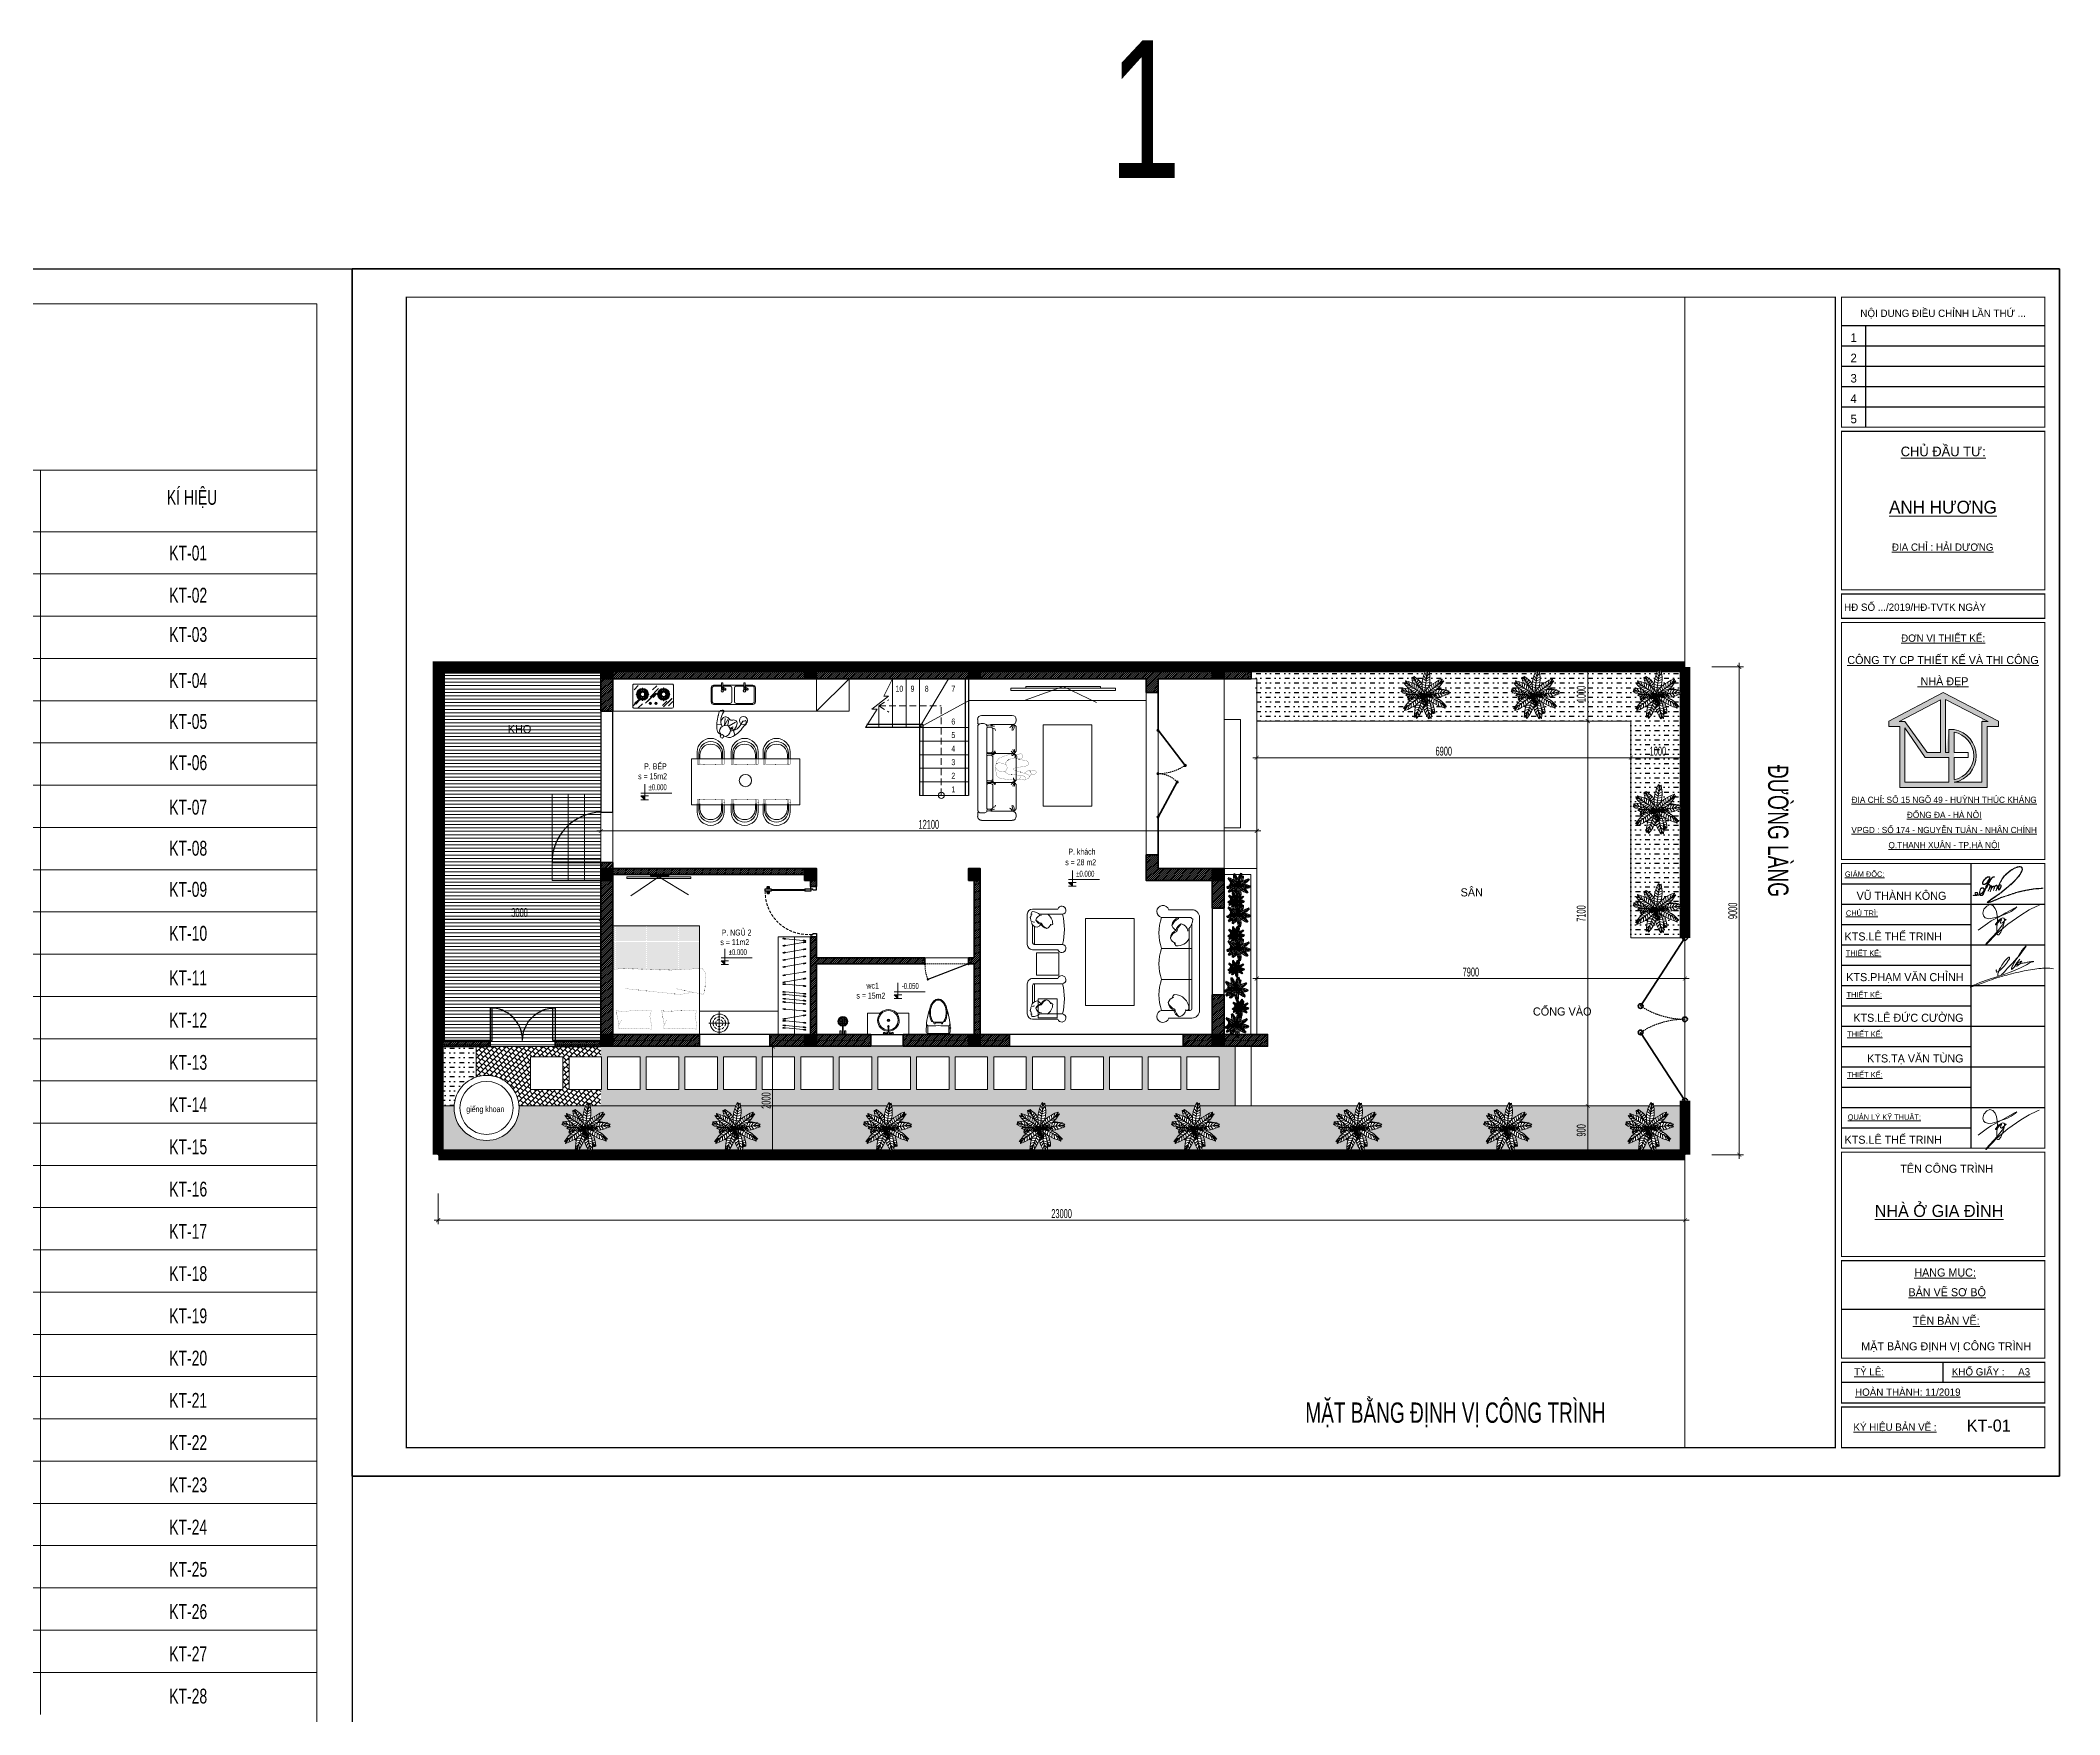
# Model space of a CAD drawing. Header units: inches. Extents: x 274208 to 641690, y -81912 to 129129.
# Drawn here: x 389870 to 427121, y 77392 to 108279 of the extents above; entities that cross this region are included whole.
import ezdxf
from ezdxf.enums import TextEntityAlignment as Align

# ---------------------------------------------------------------- set-up
doc = ezdxf.new("R2010")
doc.units = ezdxf.units.IN
doc.header["$MEASUREMENT"] = 0
doc.set_wipeout_variables(frame=1)
doc.header["$PDMODE"] = 3
for name, pattern in [('$1$HIDDEN', [0.375, 0.25, -0.125]), ('ACAD_ISO07W100', [3, 0, -3]), ('DOT', [0.25, 0, -0.25]), ('HIDDEN', [0.375, 0.25, -0.125])]:
    doc.linetypes.add(name, pattern=pattern)
for name, color, linetype, lineweight in [('01.Cut', 255, 'Continuous', 35), ('02.Thay', 145, 'Continuous', 20), ('03.Manh', 251, 'Continuous', 13), ('04.Khuat', 250, 'HIDDEN', 18), ('05.Text', 253, 'Continuous', 18), ('06.betong', 2, 'Continuous', 35), ('07.noithat', 250, 'Continuous', 9), ('08.Dim', 156, 'Continuous', 15), ('09.Hatch', 250, 'Continuous', 5), ('10.Text', 254, 'Continuous', 18), ('11.Khung bo', 32, 'Continuous', 50), ('12.Khung', 36, 'Continuous', 25), ('12.Kinh', 158, 'Continuous', 9), ('DIM', 252, 'Continuous', 20), ('NN_KI HIEU', 22, 'Continuous', 18), ('NOI THAT-Interior', 8, 'Continuous', 13)]:
    doc.layers.add(name, color=color, linetype=linetype, lineweight=lineweight)
for name, color, linetype in [('07.Cua', 75, 'Continuous'), ('1.TKC-VatLieu', 7, 'Continuous'), ('3', 2, 'Continuous'), ('NET VUA', 143, 'Continuous'), ('text', 7, 'Continuous')]:
    doc.layers.add(name, color=color, linetype=linetype)
doc.layers.add('Tpl_Bound', color=1, linetype='Continuous', plot=False)
doc.styles.add('@hai text dim', font='')
doc.styles.add('AVANT', font='')
doc.styles.add('AVANTH', font='')
doc.styles.add('STYLE2', font='')
doc.styles.add('TT5_Ghi chu 1', font='', dxfattribs={"width": 0.7, "height": 240})
doc.styles.add('TT5_Text Dim', font='hoatbif.shx', dxfattribs={"width": 0.6})
doc.styles.add('VnAvantH', font='')
doc.styles.get('@hai text dim').set_extended_font_data('.VnAvantH')
doc.styles.get('AVANT').set_extended_font_data('.VnAvant')
doc.styles.get('AVANTH').set_extended_font_data('.VnAvantH')
doc.styles.get('STYLE2').set_extended_font_data('.VnAvantH')
doc.styles.get('TT5_Ghi chu 1').set_extended_font_data('.VnBlackH')
doc.styles.get('VnAvantH').set_extended_font_data('.VnAvantH')
doc.dimstyles.new('TT5_Dim 1-75', dxfattribs={"dimscale": 75, "dimtxt": 2.2, "dimasz": 1, "dimexe": 1, "dimexo": 0.5, "dimgap": 0.5, "dimtad": 1, "dimdec": 0, "dimzin": 0, "dimdsep": 46, "dimtxsty": 'TT5_Text Dim', "dimblk": 'ARCHTICK', "dimcen": 0, "dimdle": 1, "dimclrd": 256, "dimclre": 256, "dimclrt": 1, "dimadec": 0, "dimazin": 0, "dimtfac": 0.015, "dimtdec": 0, "dimtix": 1, "dimtmove": 2, "dimatfit": 3, "dimldrblk": 'DOT', "dimfxl": 1, "dimtolj": 1, "dimtzin": 0, "dimlwd": -1, "dimlwe": -1, "dimarcsym": 1})

msp = doc.modelspace()

# ---------------------------------------------------------------- texts
at = {"layer": '05.Text', "width": 0.7}
for s, height, style, p in [('1', 2540.2, 'STYLE2', (409586.3, 105739)), ('giÕng khoan', 110, 'TT5_Text Dim', (397727.4, 88507.6)), ('MÆT B»NG §ÞNH VÞ C¤NG TR×NH', 375, 'TT5_Ghi chu 1', (413206.7, 82775.9))]:
    msp.add_text(s, height=height, dxfattribs=dict(at, style=style)).set_placement(p)
at = {"layer": '05.Text', "style": 'TT5_Ghi chu 1', "width": 0.7}
msp.add_text('§¦êNG LµNG', height=375, rotation=270, dxfattribs=at).set_placement((421743.5, 94911.2))
at = {"layer": '05.Text', "style": 'VnAvantH'}
for s, height, p in [('MÆT B»NG ®Þnh vÞ c«ng tr×nh', 148.499, (426595.4, 84112.8)), ('KT-01', 222.75, (426219.5, 82613.6))]:
    msp.add_text(s, height=height, dxfattribs=at).set_placement(p, align=Align.RIGHT)
at = {"layer": '10.Text', "ltscale": 6, "style": '@hai text dim', "width": 0.7}
for s, p in [('kÝ hiÖu', (392204.5, 99712)), ('kt-01', (392247.9, 98685.5)), ('kt-02', (392247.9, 97906.1)), ('kt-03', (392247.9, 97181.5)), ('kt-04', (392247.9, 96333.5)), ('kt-05 ', (392247.9, 95576.6)), ('kt-06', (392247.9, 94817.8)), ('kt-07', (392247.9, 93995.4)), ('kt-08 ', (392247.9, 93238.4)), ('kt-09', (392247.9, 92479.7)), ('kt-10', (392247.9, 91669)), ('kt-11', (392247.9, 90846.7)), ('kt-12 ', (392247.9, 90067.3)), ('kt-13 ', (392247.9, 89288)), ('kt-14 ', (392247.9, 88508.6)), ('kt-15 ', (392247.9, 87729.2)), ('kt-16', (392247.9, 86949.8)), ('kt-17 ', (392247.9, 86170.4)), ('kt-18 ', (392247.9, 85391.1)), ('kt-19', (392247.9, 84611.7)), ('kt-20', (392247.9, 83832.3)), ('kt-21 ', (392247.9, 83052.9)), ('kt-22 ', (392247.9, 82273.5)), ('kt-23', (392247.9, 81494.2)), ('kt-24 ', (392247.9, 80714.8)), ('kt-25 ', (392247.9, 79935.4)), ('kt-26 ', (392247.9, 79156)), ('kt-27', (392247.9, 78376.6)), ('kt-28', (392247.9, 77597.3))]:
    msp.add_text(s, height=274.35, dxfattribs=at).set_placement(p)
at = {"layer": '10.Text', "color": 4, "style": 'AVANTH'}
for s, p in [('KHO', (398492.9, 95500)), ('S¢N', (416069.9, 92486.7)), ('CæNG VµO', (417404.5, 90289))]:
    msp.add_text(s, height=150, dxfattribs=at).set_placement(p)

# ---------------------------------------------------------------- blocks, each defined once
blk = doc.blocks.new('100')
at = {"layer": '05.Text'}
h = blk.add_hatch(color=3, dxfattribs=at)
h.paths.add_polyline_path([(1897375, -927367), (1897375, -927501), (1897646, -927501), (1897646, -928998), (1898856, -928998), (1899794, -928998), (1899794, -927501), (1900078, -927501), (1900078, -927366), (1898717, -926668)])
h.paths.add_polyline_path([(1898772, -928138), (1898858, -927562, -0.921492), (1898987, -928872), (1899668, -928872), (1899668, -927297), (1898772, -926837)], flags=16)
h.paths.add_polyline_path([(1898646, -926846), (1898646, -928138), (1898318, -928138), (1897771, -927375), (1897631, -927375)], flags=16)
h.paths.add_polyline_path([(1898982, -927636, -0.822042), (1898987, -928808), (1898987, -928139), (1898982, -928139)], flags=16)
h.paths.add_polyline_path([(1897771, -927537), (1898273, -928265), (1898856, -928265), (1898856, -928872), (1897771, -928872)], flags=16)
for p, q in [((1898717, -926668), (1897375, -927367)), ((1900078, -927366), (1898717, -926668)), ((1898646, -926846), (1897631, -927375)), ((1898646, -926846), (1898646, -928138)), ((1899821, -927376), (1898772, -926837)), ((1898772, -926837), (1898772, -928138)), ((1897375, -927367), (1897375, -927501)), ((1897375, -927501), (1897646, -927501)), ((1897631, -927375), (1897771, -927375)), ((1897646, -927501), (1897646, -928998)), ((1897771, -927375), (1897771, -927375)), ((1897771, -927375), (1898318, -928138)), ((1897771, -927537), (1897771, -928872)), ((1898273, -928265), (1897771, -927537)), ((1898856, -928138), (1898856, -927573)), ((1898856, -928138), (1898856, -927573)), ((1898856, -927573), (1898987, -927573)), ((1898982, -927636), (1898982, -928139)), ((1899668, -928872), (1899668, -927376)), ((1899668, -927376), (1899821, -927376)), ((1899794, -928998), (1899794, -927501)), ((1899794, -927501), (1900078, -927501)), ((1900078, -927501), (1900078, -927366)), ((1898856, -928265), (1898273, -928265)), ((1898318, -928138), (1898646, -928138)), ((1898772, -928138), (1898856, -928138)), ((1898856, -928872), (1898856, -928265)), ((1898982, -928139), (1899330, -928139)), ((1899330, -928265), (1898987, -928265)), ((1898987, -928265), (1898987, -928808)), ((1899330, -928139), (1899330, -928265)), ((1897646, -928998), (1898856, -928998)), ((1897771, -928872), (1898856, -928872)), ((1898856, -928998), (1899794, -928998)), ((1898987, -928872), (1899668, -928872))]:
    blk.add_line(p, q, dxfattribs=at)
at = {"layer": '05.Text', "color": 1}
for points in [[(1899575, -932513), (1899804, -932346), (1899898, -932283), (1900076, -932189), (1900253, -932085), (1900467, -931965), (1900530, -931939), (1900488, -931980), (1900384, -932048), (1900285, -932101), (1900132, -932156), (1900034, -932189), (1899924, -932215), (1899841, -932231), (1899747, -932205), (1899705, -932158), (1899689, -932095), (1899716, -931996), (1899789, -931918), (1899862, -931881), (1899935, -931907), (1899992, -931975), (1900024, -932054), (1900045, -932158), (1900050, -932283), (1900039, -932435), (1900039, -932539), (1900039, -932602), (1900060, -932623), (1900086, -932623), (1900133, -932560), (1900175, -932466), (1900206, -932356), (1900222, -932273), (1900222, -932236), (1900206, -932215), (1900175, -932210), (1900139, -932226), (1900086, -932262), (1900003, -932362), (1900003, -932377), (1900018, -932377), (1900118, -932268), (1900144, -932247), (1900150, -932255), (1900128, -932315), (1900128, -932336), (1900144, -932341), (1900180, -932320), (1900243, -932268), (1900264, -932252), (1900253, -932238), (1900234, -932252), (1900219, -932287), (1900170, -932388), (1900050, -932539), (1899773, -932842), (1899763, -932863), (1899773, -932863), (1900039, -932591), (1900306, -932362), (1900624, -932137), (1900833, -932012), (1901016, -931923), (1901073, -931902), (1901073, -931902)], [(1899575, -937551), (1899804, -937384), (1899898, -937322), (1900076, -937228), (1900253, -937123), (1900467, -937003), (1900530, -936977), (1900488, -937019), (1900384, -937087), (1900285, -937139), (1900132, -937194), (1900034, -937228), (1899924, -937254), (1899841, -937269), (1899747, -937243), (1899705, -937196), (1899689, -937134), (1899716, -937034), (1899789, -936956), (1899862, -936920), (1899935, -936946), (1899992, -937014), (1900024, -937092), (1900045, -937196), (1900050, -937322), (1900039, -937473), (1900039, -937577), (1900039, -937640), (1900060, -937661), (1900086, -937661), (1900133, -937598), (1900175, -937504), (1900206, -937395), (1900222, -937311), (1900222, -937275), (1900206, -937254), (1900175, -937249), (1900139, -937264), (1900086, -937301), (1900003, -937400), (1900003, -937416), (1900018, -937416), (1900118, -937306), (1900144, -937285), (1900150, -937293), (1900128, -937353), (1900128, -937374), (1900144, -937379), (1900180, -937358), (1900243, -937306), (1900264, -937290), (1900253, -937276), (1900234, -937290), (1900219, -937326), (1900170, -937426), (1900050, -937577), (1899773, -937880), (1899763, -937901), (1899773, -937901), (1900039, -937630), (1900306, -937400), (1900624, -937175), (1900833, -937050), (1901016, -936961), (1901073, -936940), (1901073, -936940)]]:
    blk.add_lwpolyline(points, dxfattribs=at)
at = {"layer": '05.Text'}
for radius, start, end in [(598, 281.4298, 79.1164), (660, 280.3316, 79.6684)]:
    blk.add_arc((1898869, -928223), radius, start, end, dxfattribs=at)
at = {"layer": '05.Text', "color": 1}
for centre, radius, start, end in [((1899971, -931204), 3.35, 279.1269, 49.4765), ((1899455, -931654), 3.02, 106.1973, 217.667), ((1901175, -931477), 3.2, 294.4268, 78.1554)]:
    blk.add_arc(centre, radius, start, end, dxfattribs=at)
for points, knots in [([(1899859, -931248), (1899864, -931234), (1899873, -931210), (1899837, -931192), (1899802, -931201), (1899764, -931228), (1899730, -931263), (1899700, -931298), (1899682, -931332), (1899678, -931364), (1899698, -931387), (1899724, -931388), (1899754, -931381), (1899787, -931357), (1899814, -931315), (1899885, -931207), (1899812, -931326), (1899787, -931396), (1899757, -931478), (1899732, -931549), (1899710, -931598), (1899689, -931637), (1899657, -931659), (1899624, -931647), (1899617, -931606), (1899617, -931560), (1899632, -931515), (1899650, -931480), (1899678, -931473), (1899700, -931475), (1899713, -931489), (1899720, -931509), (1899714, -931534), (1899699, -931564), (1899673, -931595), (1899637, -931616), (1899601, -931638), (1899562, -931646), (1899512, -931653), (1899497, -931604), (1899519, -931585), (1899537, -931584), (1899548, -931589), (1899558, -931599), (1899559, -931617), (1899553, -931639), (1899526, -931654), (1899492, -931658), (1899467, -931654), (1899454, -931651)], [0, 0, 0, 0, 38.670104, 65.484997, 99.918472, 145.221215, 202.654639, 246.623521, 284.062316, 317.023319, 336.35608, 365.41387, 389.829476, 429.273281, 481.647948, 564.672705, 647.078639, 720.459301, 833.567854, 894.344822, 948.709993, 992.861296, 1029.599615, 1052.307487, 1084.056574, 1142.355658, 1192.837078, 1227.206014, 1253.140932, 1273.661563, 1292.004002, 1306.298243, 1335.831736, 1362.990206, 1407.966333, 1452.62675, 1490.199776, 1530.609313, 1577.650589, 1617.873406, 1642.52542, 1656.053096, 1668.869785, 1678.521365, 1697.40059, 1717.851554, 1745.521332, 1782.211018, 1820.89636, 1820.89636, 1820.89636, 1820.89636]), ([(1899854, -931245), (1899855, -931242), (1899856, -931240), (1899857, -931235), (1899858, -931233), (1899859, -931228), (1899860, -931226), (1899860, -931223), (1899860, -931221), (1899860, -931219), (1899860, -931218), (1899860, -931216), (1899859, -931215), (1899859, -931214), (1899859, -931214), (1899858, -931213), (1899858, -931213), (1899858, -931212), (1899858, -931212), (1899857, -931211), (1899857, -931211), (1899856, -931210), (1899855, -931209), (1899852, -931207), (1899851, -931206), (1899848, -931205), (1899847, -931205), (1899844, -931203), (1899843, -931203), (1899838, -931202), (1899835, -931202), (1899829, -931202), (1899827, -931202), (1899821, -931203), (1899818, -931204), (1899813, -931206), (1899812, -931206), (1899809, -931207), (1899808, -931208), (1899806, -931209), (1899805, -931209), (1899801, -931211), (1899799, -931212), (1899793, -931216), (1899789, -931218), (1899782, -931223), (1899779, -931226), (1899773, -931230), (1899771, -931232), (1899766, -931236), (1899764, -931238), (1899757, -931244), (1899753, -931249), (1899745, -931256), (1899742, -931259), (1899737, -931265), (1899734, -931268), (1899727, -931276), (1899722, -931281), (1899713, -931293), (1899709, -931298), (1899702, -931309), (1899699, -931314), (1899694, -931324), (1899692, -931329), (1899689, -931336), (1899688, -931339), (1899687, -931343), (1899687, -931346), (1899687, -931350), (1899687, -931352), (1899687, -931357), (1899687, -931359), (1899688, -931362), (1899688, -931363), (1899689, -931365), (1899689, -931365), (1899690, -931366), (1899690, -931367), (1899691, -931369), (1899692, -931370), (1899694, -931373), (1899696, -931374), (1899698, -931376), (1899698, -931376), (1899699, -931377), (1899700, -931377), (1899701, -931378), (1899701, -931378), (1899703, -931379), (1899704, -931379), (1899707, -931380), (1899709, -931380), (1899714, -931381), (1899716, -931381), (1899720, -931381), (1899721, -931381), (1899724, -931381), (1899725, -931381), (1899727, -931380), (1899728, -931380), (1899730, -931380), (1899732, -931380), (1899738, -931378), (1899741, -931377), (1899746, -931375), (1899748, -931375), (1899751, -931373), (1899752, -931372), (1899757, -931370), (1899760, -931368), (1899765, -931364), (1899767, -931363), (1899771, -931359), (1899773, -931358), (1899776, -931356), (1899777, -931355), (1899779, -931353), (1899780, -931352), (1899783, -931348), (1899785, -931346), (1899789, -931341), (1899792, -931338), (1899797, -931330), (1899800, -931327), (1899803, -931321), (1899805, -931319), (1899807, -931316), (1899808, -931314), (1899809, -931312), (1899810, -931310), (1899813, -931306), (1899815, -931303), (1899821, -931293), (1899826, -931287), (1899832, -931277), (1899834, -931274), (1899840, -931266), (1899843, -931261), (1899847, -931255), (1899848, -931253), (1899850, -931250), (1899851, -931249), (1899852, -931247), (1899853, -931247), (1899853, -931246), (1899853, -931246), (1899854, -931245), (1899854, -931245), (1899854, -931245)], [0.005443, 0.005443, 0.005443, 0.005443, 0.040698, 0.040698, 0.075952, 0.075952, 0.111206, 0.111206, 0.137788, 0.137788, 0.16437, 0.16437, 0.184956, 0.184956, 0.196362, 0.196362, 0.203099, 0.203099, 0.209836, 0.209836, 0.22331, 0.22331, 0.249214, 0.249214, 0.275118, 0.275118, 0.301022, 0.301022, 0.326926, 0.326926, 0.37711, 0.37711, 0.427293, 0.427293, 0.477477, 0.477477, 0.506764, 0.506764, 0.525936, 0.525936, 0.545108, 0.545108, 0.583452, 0.583452, 0.660139, 0.660139, 0.724555, 0.724555, 0.772555, 0.772555, 0.820556, 0.820556, 0.916557, 0.916557, 0.985811, 0.985811, 1.042345, 1.042345, 1.155412, 1.155412, 1.26848, 1.26848, 1.358918, 1.358918, 1.449357, 1.449357, 1.487802, 1.487802, 1.526247, 1.526247, 1.564692, 1.564692, 1.603137, 1.603137, 1.623086, 1.623086, 1.63631, 1.63631, 1.649535, 1.649535, 1.675984, 1.675984, 1.712612, 1.712612, 1.725691, 1.725691, 1.737207, 1.737207, 1.748724, 1.748724, 1.771757, 1.771757, 1.810183, 1.810183, 1.848609, 1.848609, 1.872713, 1.872713, 1.888027, 1.888027, 1.903342, 1.903342, 1.933971, 1.933971, 1.995229, 1.995229, 2.022828, 2.022828, 2.050427, 2.050427, 2.105624, 2.105624, 2.154178, 2.154178, 2.189673, 2.189673, 2.214581, 2.214581, 2.23949, 2.23949, 2.289306, 2.289306, 2.360764, 2.360764, 2.432222, 2.432222, 2.460106, 2.460106, 2.48167, 2.48167, 2.503235, 2.503235, 2.546364, 2.546364, 2.632622, 2.632622, 2.680572, 2.680572, 2.758285, 2.758285, 2.799256, 2.799256, 2.831126, 2.831126, 2.850795, 2.850795, 2.865212, 2.865212, 2.87477, 2.87477, 2.87477, 2.87477]), ([(1899854, -931245), (1899855, -931242), (1899856, -931240), (1899857, -931235), (1899858, -931233), (1899859, -931228), (1899860, -931226), (1899860, -931223), (1899860, -931221), (1899860, -931219), (1899860, -931218), (1899860, -931216), (1899859, -931215), (1899859, -931214), (1899859, -931214), (1899858, -931213), (1899858, -931213), (1899858, -931212), (1899858, -931212), (1899857, -931211), (1899857, -931211), (1899856, -931210), (1899855, -931209), (1899852, -931207), (1899851, -931206), (1899848, -931205), (1899847, -931205), (1899844, -931203), (1899843, -931203), (1899838, -931202), (1899835, -931202), (1899829, -931202), (1899827, -931202), (1899821, -931203), (1899818, -931204), (1899813, -931206), (1899812, -931206), (1899809, -931207), (1899808, -931208), (1899806, -931209), (1899805, -931209), (1899801, -931211), (1899799, -931212), (1899793, -931216), (1899789, -931218), (1899782, -931223), (1899779, -931226), (1899773, -931230), (1899771, -931232), (1899766, -931236), (1899764, -931238), (1899757, -931244), (1899753, -931249), (1899745, -931256), (1899742, -931259), (1899737, -931265), (1899734, -931268), (1899727, -931276), (1899722, -931281), (1899713, -931293), (1899709, -931298), (1899702, -931309), (1899699, -931314), (1899694, -931324), (1899692, -931329), (1899689, -931336), (1899688, -931339), (1899687, -931343), (1899687, -931346), (1899687, -931350), (1899687, -931352), (1899687, -931357), (1899687, -931359), (1899688, -931362), (1899688, -931363), (1899689, -931365), (1899689, -931365), (1899690, -931366), (1899690, -931367), (1899691, -931369), (1899692, -931370), (1899694, -931373), (1899696, -931374), (1899698, -931376), (1899698, -931376), (1899699, -931377), (1899700, -931377), (1899701, -931378), (1899701, -931378), (1899703, -931379), (1899704, -931379), (1899707, -931380), (1899709, -931380), (1899714, -931381), (1899716, -931381), (1899720, -931381), (1899721, -931381), (1899724, -931381), (1899725, -931381), (1899727, -931380), (1899728, -931380), (1899730, -931380), (1899732, -931380), (1899738, -931378), (1899741, -931377), (1899746, -931375), (1899748, -931375), (1899751, -931373), (1899752, -931372), (1899757, -931370), (1899760, -931368), (1899765, -931364), (1899767, -931363), (1899771, -931359), (1899773, -931358), (1899776, -931356), (1899777, -931355), (1899779, -931353), (1899780, -931352), (1899783, -931348), (1899785, -931346), (1899789, -931341), (1899792, -931338), (1899797, -931330), (1899800, -931327), (1899803, -931321), (1899805, -931319), (1899807, -931316), (1899808, -931314), (1899809, -931312), (1899810, -931310), (1899813, -931306), (1899815, -931303), (1899821, -931293), (1899826, -931287), (1899832, -931277), (1899834, -931274), (1899840, -931266), (1899843, -931261), (1899847, -931255), (1899848, -931253), (1899850, -931250), (1899851, -931249), (1899852, -931247), (1899853, -931247), (1899853, -931246), (1899853, -931246), (1899854, -931245), (1899854, -931245), (1899854, -931245)], [0.005443, 0.005443, 0.005443, 0.005443, 0.040698, 0.040698, 0.075952, 0.075952, 0.111206, 0.111206, 0.137788, 0.137788, 0.16437, 0.16437, 0.184956, 0.184956, 0.196362, 0.196362, 0.203099, 0.203099, 0.209836, 0.209836, 0.22331, 0.22331, 0.249214, 0.249214, 0.275118, 0.275118, 0.301022, 0.301022, 0.326926, 0.326926, 0.37711, 0.37711, 0.427293, 0.427293, 0.477477, 0.477477, 0.506764, 0.506764, 0.525936, 0.525936, 0.545108, 0.545108, 0.583452, 0.583452, 0.660139, 0.660139, 0.724555, 0.724555, 0.772555, 0.772555, 0.820556, 0.820556, 0.916557, 0.916557, 0.985811, 0.985811, 1.042345, 1.042345, 1.155412, 1.155412, 1.26848, 1.26848, 1.358918, 1.358918, 1.449357, 1.449357, 1.487802, 1.487802, 1.526247, 1.526247, 1.564692, 1.564692, 1.603137, 1.603137, 1.623086, 1.623086, 1.63631, 1.63631, 1.649535, 1.649535, 1.675984, 1.675984, 1.712612, 1.712612, 1.725691, 1.725691, 1.737207, 1.737207, 1.748724, 1.748724, 1.771757, 1.771757, 1.810183, 1.810183, 1.848609, 1.848609, 1.872713, 1.872713, 1.888027, 1.888027, 1.903342, 1.903342, 1.933971, 1.933971, 1.995229, 1.995229, 2.022828, 2.022828, 2.050427, 2.050427, 2.105624, 2.105624, 2.154178, 2.154178, 2.189673, 2.189673, 2.214581, 2.214581, 2.23949, 2.23949, 2.289306, 2.289306, 2.360764, 2.360764, 2.432222, 2.432222, 2.460106, 2.460106, 2.48167, 2.48167, 2.503235, 2.503235, 2.546364, 2.546364, 2.632622, 2.632622, 2.680572, 2.680572, 2.758285, 2.758285, 2.799256, 2.799256, 2.831126, 2.831126, 2.850795, 2.850795, 2.865212, 2.865212, 2.87477, 2.87477, 2.87477, 2.87477]), ([(1899766, -931474), (1899770, -931460), (1899779, -931432), (1899794, -931392), (1899810, -931350), (1899830, -931305), (1899860, -931267), (1899864, -931236), (1899866, -931224)], [0, 0, 0, 0, 42.331306, 88.066629, 129.425587, 176.77418, 234.846683, 270.509348, 270.509348, 270.509348, 270.509348]), ([(1899973, -931202), (1899967, -931200), (1899954, -931196), (1899938, -931203), (1899921, -931213), (1899904, -931232), (1899888, -931254), (1899873, -931280), (1899858, -931304), (1899845, -931331), (1899823, -931367), (1899803, -931414), (1899787, -931444), (1899771, -931483), (1899770, -931436), (1899785, -931413), (1899815, -931393), (1899836, -931391), (1899852, -931395), (1899861, -931406), (1899863, -931422), (1899859, -931447), (1899853, -931471), (1899843, -931498), (1899835, -931518), (1899808, -931572), (1899849, -931495), (1899866, -931465), (1899879, -931439), (1899894, -931428), (1899907, -931427), (1899911, -931438), (1899910, -931450), (1899905, -931465), (1899898, -931484), (1899890, -931509), (1899883, -931532), (1899866, -931581), (1899892, -931515), (1899904, -931486), (1899917, -931461), (1899934, -931439), (1899958, -931433), (1899972, -931447), (1899973, -931464), (1899969, -931478), (1899965, -931493), (1899957, -931508), (1899946, -931551), (1899963, -931503), (1899974, -931480), (1899983, -931445), (1900000, -931421), (1900020, -931411), (1900038, -931414), (1900044, -931426), (1900043, -931438), (1900042, -931451), (1900040, -931464), (1900037, -931478), (1900033, -931488), (1900029, -931500), (1900023, -931514), (1900006, -931554), (1900039, -931496), (1900053, -931468), (1900076, -931426), (1900096, -931405), (1900119, -931393), (1900136, -931407), (1900135, -931429), (1900129, -931452), (1900118, -931473), (1900113, -931491), (1900104, -931504), (1900098, -931513), (1900083, -931522), (1900083, -931497), (1900082, -931479), (1900087, -931447), (1900090, -931412), (1900108, -931364), (1900141, -931301), (1900188, -931216), (1900258, -931142), (1900329, -931084), (1900391, -931029), (1900463, -930996), (1900528, -930964), (1900585, -930952), (1900634, -930954), (1900661, -930993), (1900653, -931044), (1900623, -931100), (1900584, -931174), (1900522, -931236), (1900461, -931308), (1900391, -931375), (1900300, -931445), (1900213, -931523), (1900118, -931599), (1900022, -931665), (1899919, -931736), (1899859, -931775), (1899777, -931844), (1899852, -931830), (1899893, -931817), (1899948, -931795), (1900035, -931760), (1900144, -931709), (1900291, -931663), (1900444, -931614), (1900591, -931565), (1900725, -931540), (1900843, -931517), (1900958, -931495), (1901071, -931492), (1901141, -931484), (1901176, -931480)], [0, 0, 0, 0, 19.742736, 37.133711, 51.551109, 77.355177, 111.043228, 134.8749, 168.044937, 195.531963, 223.83206, 296.579604, 334.006538, 354.862187, 374.114917, 422.887411, 452.068937, 474.719362, 486.70833, 499.788035, 516.471079, 533.408581, 573.712401, 591.872122, 617.766461, 649.305708, 711.400313, 744.882204, 779.031282, 791.720508, 801.10504, 810.905666, 823.841208, 837.146436, 855.839349, 886.372303, 913.743024, 937.882632, 993.135332, 1012.578644, 1046.559001, 1074.358066, 1094.38071, 1111.558876, 1125.489315, 1142.037403, 1155.384571, 1170.812574, 1201.849995, 1226.568972, 1266.374313, 1298.841021, 1330.027806, 1350.1848, 1365.448368, 1376.030322, 1387.990701, 1400.504845, 1415.805625, 1427.557431, 1441.212789, 1450.201596, 1464.583471, 1494.495999, 1521.199494, 1587.987784, 1627.792367, 1655.66996, 1679.533207, 1692.164413, 1714.474488, 1740.036894, 1764.968925, 1782.60841, 1796.472323, 1809.830826, 1819.292283, 1836.233739, 1857.253702, 1884.806496, 1928.743175, 1964.457309, 2034.976788, 2144.109914, 2252.814524, 2339.891273, 2418.018128, 2499.388796, 2576.721957, 2632.226097, 2677.858721, 2710.777511, 2760.683591, 2822.385174, 2904.062327, 3008.271093, 3084.765208, 3187.609521, 3297.787944, 3427.826967, 3540.554364, 3658.919114, 3783.110455, 3891.383702, 3938.835148, 3988.246142, 4029.992376, 4088.279873, 4157.519033, 4314.85278, 4446.156677, 4620.795453, 4796.781347, 4910.081883, 5030.401018, 5157.390076, 5260.768552, 5368.159844, 5368.159844, 5368.159844, 5368.159844]), ([(1900087, -931406), (1900088, -931402), (1900089, -931398), (1900092, -931390), (1900093, -931387), (1900096, -931380), (1900097, -931378), (1900099, -931372), (1900100, -931370), (1900102, -931365), (1900104, -931362), (1900107, -931354), (1900110, -931349), (1900117, -931334), (1900122, -931324), (1900129, -931311), (1900131, -931308), (1900134, -931301), (1900136, -931298), (1900141, -931288), (1900145, -931282), (1900156, -931263), (1900163, -931250), (1900176, -931231), (1900180, -931225), (1900187, -931215), (1900190, -931211), (1900196, -931204), (1900199, -931200), (1900207, -931189), (1900213, -931182), (1900232, -931162), (1900245, -931149), (1900263, -931132), (1900267, -931128), (1900276, -931120), (1900281, -931116), (1900295, -931104), (1900304, -931096), (1900318, -931085), (1900322, -931081), (1900332, -931073), (1900337, -931068), (1900351, -931056), (1900360, -931048), (1900373, -931038), (1900377, -931036), (1900383, -931031), (1900386, -931029), (1900394, -931024), (1900400, -931020), (1900418, -931010), (1900429, -931004), (1900447, -930996), (1900453, -930993), (1900461, -930989), (1900463, -930988), (1900467, -930986), (1900469, -930985), (1900476, -930983), (1900480, -930981), (1900492, -930975), (1900500, -930971), (1900514, -930966), (1900519, -930963), (1900528, -930960), (1900533, -930959), (1900541, -930956), (1900545, -930955), (1900557, -930952), (1900566, -930951), (1900577, -930949), (1900580, -930949), (1900585, -930948), (1900587, -930948), (1900590, -930948), (1900592, -930948), (1900595, -930948), (1900596, -930948), (1900601, -930947), (1900604, -930947), (1900611, -930948), (1900615, -930948), (1900622, -930950), (1900626, -930951), (1900631, -930953), (1900632, -930953), (1900635, -930955), (1900636, -930955), (1900638, -930957), (1900639, -930957), (1900640, -930959), (1900641, -930959), (1900644, -930961), (1900645, -930963), (1900649, -930967), (1900652, -930970), (1900656, -930977), (1900657, -930981), (1900659, -930986), (1900660, -930987), (1900661, -930990), (1900661, -930992), (1900662, -930996), (1900662, -930999), (1900663, -931007), (1900663, -931012), (1900662, -931022), (1900661, -931026), (1900659, -931033), (1900658, -931036), (1900657, -931041), (1900656, -931044), (1900654, -931050), (1900653, -931052), (1900650, -931061), (1900647, -931066), (1900643, -931075), (1900641, -931079), (1900637, -931086), (1900636, -931089), (1900633, -931094), (1900632, -931096), (1900630, -931101), (1900628, -931104), (1900623, -931114), (1900619, -931121), (1900613, -931132), (1900610, -931137), (1900604, -931147), (1900601, -931151), (1900596, -931159), (1900594, -931163), (1900590, -931168), (1900588, -931171), (1900585, -931175), (1900583, -931178), (1900578, -931184), (1900574, -931189), (1900563, -931202), (1900555, -931211), (1900540, -931227), (1900532, -931236), (1900522, -931247), (1900520, -931249), (1900515, -931254), (1900513, -931257), (1900506, -931264), (1900502, -931269), (1900488, -931285), (1900479, -931295), (1900461, -931315), (1900451, -931325), (1900435, -931341), (1900429, -931347), (1900416, -931358), (1900410, -931364), (1900400, -931373), (1900396, -931377), (1900387, -931385), (1900382, -931388), (1900368, -931400), (1900359, -931407), (1900344, -931420), (1900338, -931425), (1900327, -931434), (1900322, -931438), (1900313, -931445), (1900309, -931448), (1900301, -931454), (1900298, -931458), (1900286, -931467), (1900278, -931474), (1900255, -931493), (1900240, -931507), (1900219, -931524), (1900214, -931529), (1900204, -931537), (1900198, -931542), (1900182, -931555), (1900172, -931563), (1900154, -931577), (1900147, -931583), (1900133, -931593), (1900127, -931598), (1900109, -931611), (1900096, -931620), (1900078, -931634), (1900072, -931638), (1900053, -931651), (1900041, -931659), (1900023, -931672), (1900017, -931676), (1900005, -931684), (1899999, -931688), (1899982, -931700), (1899970, -931708), (1899955, -931718), (1899952, -931721), (1899941, -931728), (1899933, -931733), (1899924, -931739), (1899922, -931741), (1899918, -931743), (1899916, -931745), (1899910, -931749), (1899906, -931752), (1899892, -931761), (1899881, -931769), (1899867, -931779), (1899864, -931781), (1899857, -931786), (1899852, -931790), (1899845, -931796), (1899843, -931797), (1899840, -931800), (1899838, -931802), (1899833, -931805), (1899830, -931808), (1899823, -931814), (1899820, -931816), (1899816, -931820), (1899814, -931822), (1899811, -931825), (1899810, -931826), (1899808, -931828), (1899808, -931829), (1899807, -931830), (1899807, -931830), (1899807, -931830)], [9.932308, 9.932308, 9.932308, 9.932308, 9.994305, 9.994305, 10.052177, 10.052177, 10.095805, 10.095805, 10.139102, 10.139102, 10.182399, 10.182399, 10.268993, 10.268993, 10.44218, 10.44218, 10.498135, 10.498135, 10.55409, 10.55409, 10.665999, 10.665999, 10.889818, 10.889818, 11.010392, 11.010392, 11.080811, 11.080811, 11.151229, 11.151229, 11.292066, 11.292066, 11.573739, 11.573739, 11.666039, 11.666039, 11.75834, 11.75834, 11.94294, 11.94294, 12.039311, 12.039311, 12.135682, 12.135682, 12.325564, 12.325564, 12.386678, 12.386678, 12.440219, 12.440219, 12.544625, 12.544625, 12.744071, 12.744071, 12.846142, 12.846142, 12.880888, 12.880888, 12.915633, 12.915633, 12.985124, 12.985124, 13.124105, 13.124105, 13.209572, 13.209572, 13.274394, 13.274394, 13.339216, 13.339216, 13.46886, 13.46886, 13.514601, 13.514601, 13.538697, 13.538697, 13.56059, 13.56059, 13.582484, 13.582484, 13.626272, 13.626272, 13.679136, 13.679136, 13.732, 13.732, 13.754699, 13.754699, 13.772004, 13.772004, 13.785881, 13.785881, 13.799757, 13.799757, 13.82751, 13.82751, 13.880934, 13.880934, 13.934358, 13.934358, 13.955979, 13.955979, 13.9776, 13.9776, 14.020842, 14.020842, 14.089023, 14.089023, 14.157205, 14.157205, 14.193878, 14.193878, 14.237676, 14.237676, 14.281474, 14.281474, 14.36907, 14.36907, 14.433642, 14.433642, 14.490996, 14.490996, 14.520743, 14.520743, 14.578049, 14.578049, 14.692662, 14.692662, 14.781669, 14.781669, 14.862471, 14.862471, 14.923598, 14.923598, 14.967537, 14.967537, 15.011475, 15.011475, 15.099352, 15.099352, 15.275105, 15.275105, 15.450859, 15.450859, 15.503215, 15.503215, 15.555571, 15.555571, 15.660283, 15.660283, 15.869707, 15.869707, 16.07913, 16.07913, 16.21629, 16.21629, 16.337034, 16.337034, 16.428956, 16.428956, 16.520877, 16.520877, 16.70472, 16.70472, 16.823775, 16.823775, 16.921768, 16.921768, 16.999562, 16.999562, 17.077356, 17.077356, 17.232944, 17.232944, 17.54412, 17.54412, 17.64977, 17.64977, 17.755419, 17.755419, 17.966718, 17.966718, 18.104528, 18.104528, 18.224918, 18.224918, 18.462461, 18.462461, 18.577225, 18.577225, 18.806754, 18.806754, 18.912784, 18.912784, 19.018815, 19.018815, 19.230876, 19.230876, 19.301098, 19.301098, 19.441541, 19.441541, 19.483623, 19.483623, 19.525704, 19.525704, 19.609867, 19.609867, 19.834477, 19.834477, 19.876717, 19.876717, 19.961196, 19.961196, 19.992902, 19.992902, 20.017314, 20.017314, 20.066138, 20.066138, 20.114962, 20.114962, 20.146266, 20.146266, 20.171733, 20.171733, 20.191773, 20.191773, 20.19627, 20.19627, 20.19627, 20.19627]), ([(1899972, -931207), (1899969, -931207), (1899967, -931206), (1899963, -931205), (1899962, -931205), (1899958, -931205), (1899957, -931204), (1899955, -931204), (1899955, -931205), (1899954, -931205), (1899954, -931205), (1899953, -931205), (1899953, -931205), (1899952, -931205), (1899951, -931205), (1899949, -931206), (1899947, -931206), (1899944, -931208), (1899942, -931208), (1899940, -931210), (1899939, -931210), (1899938, -931210), (1899937, -931211), (1899936, -931212), (1899935, -931212), (1899932, -931214), (1899931, -931215), (1899929, -931216), (1899928, -931217), (1899926, -931218), (1899925, -931219), (1899923, -931221), (1899921, -931223), (1899917, -931227), (1899915, -931229), (1899912, -931232), (1899911, -931234), (1899909, -931237), (1899908, -931238), (1899904, -931243), (1899902, -931246), (1899898, -931251), (1899896, -931254), (1899893, -931259), (1899892, -931261), (1899889, -931265), (1899887, -931268), (1899885, -931272), (1899884, -931274), (1899882, -931277), (1899881, -931279), (1899879, -931282), (1899878, -931283), (1899876, -931286), (1899875, -931288), (1899872, -931293), (1899871, -931296), (1899867, -931301), (1899866, -931304), (1899864, -931307), (1899864, -931308), (1899862, -931311), (1899861, -931314), (1899858, -931318), (1899857, -931321), (1899855, -931325), (1899853, -931328), (1899852, -931331), (1899851, -931332), (1899850, -931334), (1899849, -931336), (1899847, -931339), (1899847, -931340), (1899844, -931344), (1899843, -931347), (1899840, -931351), (1899839, -931354), (1899837, -931357), (1899836, -931358), (1899834, -931361), (1899834, -931363), (1899831, -931367), (1899830, -931370), (1899826, -931377), (1899824, -931382), (1899822, -931387)], [0, 0, 0, 0, 0.032586, 0.032586, 0.065172, 0.065172, 0.090761, 0.090761, 0.098996, 0.098996, 0.105686, 0.105686, 0.112375, 0.112375, 0.125755, 0.125755, 0.157442, 0.157442, 0.18913, 0.18913, 0.199543, 0.199543, 0.209956, 0.209956, 0.230782, 0.230782, 0.254806, 0.254806, 0.274641, 0.274641, 0.294477, 0.294477, 0.334148, 0.334148, 0.378886, 0.378886, 0.408387, 0.408387, 0.437888, 0.437888, 0.49689, 0.49689, 0.548882, 0.548882, 0.588992, 0.588992, 0.629101, 0.629101, 0.666291, 0.666291, 0.690868, 0.690868, 0.71934, 0.71934, 0.747813, 0.747813, 0.804759, 0.804759, 0.844746, 0.844746, 0.864486, 0.864486, 0.903965, 0.903965, 0.9472, 0.9472, 0.984187, 0.984187, 1.004004, 1.004004, 1.027799, 1.027799, 1.051594, 1.051594, 1.099183, 1.099183, 1.13811, 1.13811, 1.162176, 1.162176, 1.186242, 1.186242, 1.234374, 1.234374, 1.314649, 1.314649, 1.314649, 1.314649]), ([(1899623, -931632), (1899617, -931635), (1899602, -931643), (1899577, -931649), (1899549, -931653), (1899525, -931653), (1899506, -931642), (1899498, -931626), (1899498, -931610), (1899500, -931595), (1899510, -931586), (1899522, -931580), (1899537, -931580), (1899555, -931582), (1899563, -931598), (1899565, -931616), (1899561, -931633), (1899551, -931644), (1899540, -931652), (1899524, -931657), (1899505, -931661), (1899481, -931661), (1899463, -931659), (1899453, -931656), (1899452, -931656)], [0, 0, 0, 0, 17.444803, 51.423523, 76.097694, 104.034238, 122.097646, 137.844471, 155.285197, 170.422276, 181.823711, 194.8616, 209.381641, 226.805682, 243.012365, 259.038031, 280.353621, 292.050209, 303.319133, 321.184764, 341.17855, 362.988077, 391.259204, 394.296472, 394.296472, 394.296472, 394.296472]), ([(1899614, -931623), (1899614, -931621), (1899614, -931620), (1899614, -931617), (1899614, -931616), (1899613, -931613), (1899613, -931612), (1899613, -931608), (1899613, -931606), (1899612, -931598), (1899612, -931593), (1899612, -931583), (1899612, -931578), (1899613, -931568), (1899613, -931564), (1899615, -931556), (1899615, -931552), (1899617, -931545), (1899618, -931542), (1899620, -931532), (1899623, -931525), (1899626, -931516), (1899627, -931514), (1899629, -931510), (1899629, -931509), (1899631, -931505), (1899632, -931503), (1899634, -931498), (1899635, -931496), (1899638, -931491), (1899640, -931489), (1899644, -931484), (1899646, -931482), (1899649, -931479), (1899650, -931478), (1899652, -931477), (1899652, -931476), (1899654, -931475), (1899654, -931475), (1899656, -931474), (1899658, -931473), (1899662, -931471), (1899665, -931470), (1899672, -931469), (1899675, -931469), (1899679, -931468), (1899680, -931468), (1899682, -931468), (1899683, -931468), (1899686, -931468), (1899688, -931468), (1899692, -931469), (1899694, -931469), (1899698, -931470), (1899700, -931471), (1899702, -931472), (1899702, -931472), (1899704, -931473), (1899705, -931474), (1899709, -931476), (1899711, -931478), (1899714, -931482), (1899716, -931484), (1899718, -931488), (1899719, -931489), (1899720, -931492), (1899721, -931494), (1899722, -931498), (1899723, -931500), (1899723, -931503), (1899723, -931505), (1899724, -931507), (1899724, -931508), (1899724, -931512), (1899724, -931514), (1899723, -931521), (1899722, -931525), (1899720, -931531), (1899719, -931533), (1899718, -931536), (1899718, -931537), (1899717, -931540), (1899716, -931541), (1899715, -931545), (1899714, -931547), (1899711, -931552), (1899709, -931555), (1899706, -931560), (1899705, -931562), (1899702, -931567), (1899701, -931569), (1899697, -931575), (1899694, -931579), (1899688, -931585), (1899686, -931587), (1899681, -931592), (1899679, -931594), (1899676, -931597), (1899675, -931598), (1899672, -931600), (1899670, -931601), (1899666, -931605), (1899663, -931607), (1899657, -931611), (1899654, -931613), (1899648, -931617), (1899646, -931618), (1899642, -931620), (1899640, -931622), (1899636, -931624), (1899634, -931625), (1899630, -931627), (1899629, -931628), (1899628, -931629)], [5.551084, 5.551084, 5.551084, 5.551084, 5.569108, 5.569108, 5.588035, 5.588035, 5.606961, 5.606961, 5.644815, 5.644815, 5.720522, 5.720522, 5.794932, 5.794932, 5.866505, 5.866505, 5.919685, 5.919685, 5.972865, 5.972865, 6.079225, 6.079225, 6.117341, 6.117341, 6.135724, 6.135724, 6.172489, 6.172489, 6.209255, 6.209255, 6.250718, 6.250718, 6.292181, 6.292181, 6.311653, 6.311653, 6.321678, 6.321678, 6.331702, 6.331702, 6.35175, 6.35175, 6.395715, 6.395715, 6.43968, 6.43968, 6.453221, 6.453221, 6.466762, 6.466762, 6.493844, 6.493844, 6.523426, 6.523426, 6.543833, 6.543833, 6.552482, 6.552482, 6.569781, 6.569781, 6.603451, 6.603451, 6.637121, 6.637121, 6.660637, 6.660637, 6.684153, 6.684153, 6.713179, 6.713179, 6.729438, 6.729438, 6.745697, 6.745697, 6.778214, 6.778214, 6.83938, 6.83938, 6.867777, 6.867777, 6.886587, 6.886587, 6.905398, 6.905398, 6.94302, 6.94302, 6.994171, 6.994171, 7.030967, 7.030967, 7.067763, 7.067763, 7.141355, 7.141355, 7.190714, 7.190714, 7.232222, 7.232222, 7.259318, 7.259318, 7.286414, 7.286414, 7.340607, 7.340607, 7.399057, 7.399057, 7.438756, 7.438756, 7.471947, 7.471947, 7.51039, 7.51039, 7.531847, 7.531847, 7.531847, 7.531847]), ([(1899616, -931629), (1899614, -931621), (1899614, -931620), (1899614, -931617), (1899614, -931616), (1899613, -931613), (1899613, -931612), (1899613, -931608), (1899613, -931606), (1899612, -931598), (1899612, -931593), (1899612, -931583), (1899612, -931578), (1899613, -931568), (1899613, -931564), (1899615, -931556), (1899615, -931552), (1899617, -931545), (1899618, -931542), (1899620, -931532), (1899623, -931525), (1899626, -931516), (1899627, -931514), (1899629, -931510), (1899629, -931509), (1899631, -931505), (1899632, -931503), (1899634, -931498), (1899635, -931496), (1899638, -931491), (1899640, -931489), (1899644, -931484), (1899646, -931482), (1899649, -931479), (1899650, -931478), (1899652, -931477), (1899652, -931476), (1899654, -931475), (1899654, -931475), (1899656, -931474), (1899658, -931473), (1899662, -931471), (1899665, -931470), (1899672, -931469), (1899675, -931469), (1899679, -931468), (1899680, -931468), (1899682, -931468), (1899683, -931468), (1899686, -931468), (1899688, -931468), (1899692, -931469), (1899694, -931469), (1899698, -931470), (1899700, -931471), (1899702, -931472), (1899702, -931472), (1899704, -931473), (1899705, -931474), (1899709, -931476), (1899711, -931478), (1899714, -931482), (1899716, -931484), (1899718, -931488), (1899719, -931489), (1899720, -931492), (1899721, -931494), (1899722, -931498), (1899723, -931500), (1899723, -931503), (1899723, -931505), (1899724, -931507), (1899724, -931508), (1899724, -931512), (1899724, -931514), (1899723, -931521), (1899722, -931525), (1899720, -931531), (1899719, -931533), (1899718, -931536), (1899718, -931537), (1899717, -931540), (1899716, -931541), (1899715, -931545), (1899714, -931547), (1899711, -931552), (1899709, -931555), (1899706, -931560), (1899705, -931562), (1899702, -931567), (1899701, -931569), (1899697, -931575), (1899694, -931579), (1899688, -931585), (1899686, -931587), (1899681, -931592), (1899679, -931594), (1899676, -931597), (1899675, -931598), (1899672, -931600), (1899670, -931601), (1899666, -931605), (1899663, -931607), (1899657, -931611), (1899654, -931613), (1899648, -931617), (1899646, -931618), (1899642, -931620), (1899640, -931622), (1899636, -931624), (1899634, -931625), (1899630, -931627), (1899629, -931628), (1899623, -931632)], [5.551084, 5.551084, 5.551084, 5.551084, 5.569108, 5.569108, 5.588035, 5.588035, 5.606961, 5.606961, 5.644815, 5.644815, 5.720522, 5.720522, 5.794932, 5.794932, 5.866505, 5.866505, 5.919685, 5.919685, 5.972865, 5.972865, 6.079225, 6.079225, 6.117341, 6.117341, 6.135724, 6.135724, 6.172489, 6.172489, 6.209255, 6.209255, 6.250718, 6.250718, 6.292181, 6.292181, 6.311653, 6.311653, 6.321678, 6.321678, 6.331702, 6.331702, 6.35175, 6.35175, 6.395715, 6.395715, 6.43968, 6.43968, 6.453221, 6.453221, 6.466762, 6.466762, 6.493844, 6.493844, 6.523426, 6.523426, 6.543833, 6.543833, 6.552482, 6.552482, 6.569781, 6.569781, 6.603451, 6.603451, 6.637121, 6.637121, 6.660637, 6.660637, 6.684153, 6.684153, 6.713179, 6.713179, 6.729438, 6.729438, 6.745697, 6.745697, 6.778214, 6.778214, 6.83938, 6.83938, 6.867777, 6.867777, 6.886587, 6.886587, 6.905398, 6.905398, 6.94302, 6.94302, 6.994171, 6.994171, 7.030967, 7.030967, 7.067763, 7.067763, 7.141355, 7.141355, 7.190714, 7.190714, 7.232222, 7.232222, 7.259318, 7.259318, 7.286414, 7.286414, 7.340607, 7.340607, 7.399057, 7.399057, 7.438756, 7.438756, 7.471947, 7.471947, 7.51039, 7.51039, 7.531847, 7.531847, 7.531847, 7.531847]), ([(1899766, -931474), (1899760, -931490), (1899747, -931526), (1899728, -931576), (1899712, -931617), (1899693, -931640), (1899678, -931654), (1899661, -931660), (1899642, -931661), (1899625, -931652), (1899618, -931640), (1899617, -931632), (1899616, -931629)], [0, 0, 0, 0, 51.620059, 115.792549, 159.843642, 182.784837, 203.908194, 219.178523, 239.002446, 257.942115, 272.109523, 281.752241, 281.752241, 281.752241, 281.752241]), ([(1899822, -931387), (1899813, -931405), (1899811, -931409), (1899809, -931414), (1899808, -931416), (1899806, -931420), (1899806, -931421), (1899804, -931424), (1899804, -931425), (1899803, -931427), (1899802, -931428), (1899801, -931431), (1899800, -931433), (1899797, -931439), (1899794, -931444), (1899791, -931451), (1899791, -931452), (1899790, -931454), (1899789, -931455), (1899789, -931456), (1899788, -931457), (1899788, -931459), (1899787, -931459), (1899786, -931461), (1899786, -931463), (1899784, -931466), (1899784, -931467), (1899783, -931469), (1899782, -931470), (1899781, -931472), (1899781, -931472), (1899780, -931474), (1899780, -931474), (1899779, -931475), (1899779, -931475), (1899778, -931476), (1899778, -931476), (1899778, -931477), (1899777, -931477), (1899777, -931477), (1899776, -931478), (1899775, -931478), (1899775, -931478), (1899774, -931478), (1899774, -931478), (1899773, -931478), (1899772, -931478), (1899771, -931478), (1899771, -931478), (1899770, -931478), (1899770, -931478), (1899769, -931478), (1899769, -931477), (1899768, -931477), (1899768, -931477), (1899768, -931476), (1899767, -931476), (1899767, -931475), (1899767, -931475), (1899766, -931474), (1899766, -931474), (1899766, -931473), (1899766, -931473), (1899766, -931472), (1899765, -931472), (1899765, -931471), (1899765, -931470), (1899765, -931469), (1899765, -931468), (1899765, -931467), (1899765, -931466), (1899765, -931464), (1899764, -931463), (1899765, -931459), (1899765, -931458), (1899765, -931455), (1899765, -931453), (1899765, -931451), (1899765, -931450), (1899766, -931446), (1899766, -931444), (1899767, -931438), (1899768, -931434), (1899771, -931428), (1899772, -931424), (1899775, -931419), (1899777, -931416), (1899781, -931411), (1899783, -931409), (1899787, -931406), (1899787, -931405), (1899790, -931403), (1899792, -931401), (1899798, -931397), (1899802, -931394), (1899822, -931387)], [1.3971101, 1.3971101, 1.3971101, 1.3971101, 1.4604934, 1.4604934, 1.4946204, 1.4946204, 1.5212135, 1.5212135, 1.5411161, 1.5411161, 1.5610186, 1.5610186, 1.6008237, 1.6008237, 1.6847217, 1.6847217, 1.7012935, 1.7012935, 1.7141575, 1.7141575, 1.7230953, 1.7230953, 1.732033, 1.732033, 1.7499086, 1.7499086, 1.7677841, 1.7677841, 1.7800538, 1.7800538, 1.7897387, 1.7897387, 1.7972696, 1.7972696, 1.8033057, 1.8033057, 1.8082541, 1.8082541, 1.8124, 1.8124, 1.815883, 1.815883, 1.8188086, 1.8188086, 1.8217341, 1.8217341, 1.8241538, 1.8241538, 1.8256945, 1.8256945, 1.8272353, 1.8272353, 1.8297861, 1.8297861, 1.8323368, 1.8323368, 1.8348876, 1.8348876, 1.8374383, 1.8374383, 1.8418676, 1.8418676, 1.8462969, 1.8462969, 1.8507262, 1.8507262, 1.8594351, 1.8594351, 1.8681439, 1.8681439, 1.8768527, 1.8768527, 1.8945647, 1.8945647, 1.9122766, 1.9122766, 1.9263965, 1.9263965, 1.9405164, 1.9405164, 1.9687562, 1.9687562, 2.0165514, 2.0165514, 2.0643466, 2.0643466, 2.1121418, 2.1121418, 2.159937, 2.159937, 2.1756687, 2.1756687, 2.2157215, 2.2157215, 2.2772225, 2.2772225, 2.2772225, 2.2772225]), ([(1899807, -931830), (1899808, -931830), (1899809, -931830), (1899811, -931830), (1899812, -931830), (1899815, -931830), (1899816, -931830), (1899821, -931829), (1899824, -931829), (1899831, -931827), (1899835, -931827), (1899842, -931825), (1899845, -931825), (1899855, -931822), (1899860, -931821), (1899870, -931818), (1899875, -931816), (1899882, -931814), (1899884, -931813), (1899893, -931810), (1899900, -931807), (1899913, -931802), (1899920, -931800), (1899931, -931795), (1899935, -931793), (1899943, -931790), (1899946, -931789), (1899953, -931786), (1899956, -931785), (1899966, -931781), (1899972, -931778), (1899985, -931773), (1899991, -931771), (1900002, -931766), (1900006, -931765), (1900015, -931761), (1900019, -931759), (1900032, -931754), (1900040, -931750), (1900066, -931739), (1900083, -931731), (1900108, -931721), (1900116, -931717), (1900131, -931711), (1900137, -931709), (1900149, -931704), (1900154, -931702), (1900165, -931698), (1900170, -931696), (1900186, -931691), (1900197, -931687), (1900229, -931676), (1900250, -931670), (1900281, -931660), (1900290, -931657), (1900310, -931651), (1900319, -931647), (1900348, -931638), (1900367, -931632), (1900397, -931622), (1900407, -931619), (1900427, -931612), (1900437, -931609), (1900456, -931603), (1900465, -931600), (1900494, -931591), (1900513, -931584), (1900541, -931576), (1900550, -931573), (1900570, -931567), (1900581, -931565), (1900597, -931560), (1900603, -931559), (1900622, -931554), (1900634, -931551), (1900659, -931546), (1900671, -931544), (1900692, -931540), (1900701, -931538), (1900716, -931535), (1900723, -931534), (1900737, -931531), (1900744, -931530), (1900765, -931526), (1900779, -931523), (1900801, -931519), (1900809, -931518), (1900825, -931514), (1900833, -931513), (1900855, -931509), (1900870, -931506), (1900892, -931502), (1900900, -931501), (1900923, -931497), (1900939, -931494), (1900958, -931492), (1900962, -931492), (1900971, -931491), (1900975, -931490), (1900987, -931489), (1900995, -931489), (1901020, -931487), (1901037, -931486), (1901058, -931485), (1901063, -931485), (1901074, -931484), (1901080, -931484), (1901093, -931483), (1901099, -931482), (1901118, -931480), (1901130, -931479), (1901154, -931477), (1901165, -931475), (1901176, -931474)], [20.328887, 20.328887, 20.328887, 20.328887, 20.34966, 20.34966, 20.370433, 20.370433, 20.391207, 20.391207, 20.434161, 20.434161, 20.477115, 20.477115, 20.520069, 20.520069, 20.602897, 20.602897, 20.685725, 20.685725, 20.73073, 20.73073, 20.841809, 20.841809, 20.952889, 20.952889, 21.022543, 21.022543, 21.07671, 21.07671, 21.130876, 21.130876, 21.239209, 21.239209, 21.346164, 21.346164, 21.41774, 21.41774, 21.489317, 21.489317, 21.632469, 21.632469, 21.918775, 21.918775, 22.055033, 22.055033, 22.161922, 22.161922, 22.248189, 22.248189, 22.334455, 22.334455, 22.506988, 22.506988, 22.852054, 22.852054, 23.007369, 23.007369, 23.162684, 23.162684, 23.473314, 23.473314, 23.645655, 23.645655, 23.799507, 23.799507, 23.953358, 23.953358, 24.261061, 24.261061, 24.408804, 24.408804, 24.575973, 24.575973, 24.672801, 24.672801, 24.866458, 24.866458, 25.060115, 25.060115, 25.196763, 25.196763, 25.305273, 25.305273, 25.413783, 25.413783, 25.630804, 25.630804, 25.76457, 25.76457, 25.881574, 25.881574, 26.112213, 26.112213, 26.23287, 26.23287, 26.474182, 26.474182, 26.537592, 26.537592, 26.601002, 26.601002, 26.727823, 26.727823, 26.981464, 26.981464, 27.056988, 27.056988, 27.154575, 27.154575, 27.252161, 27.252161, 27.447334, 27.447334, 27.617006, 27.617006, 27.617006, 27.617006]), ([(1899822, -931387), (1899825, -931386), (1899829, -931386), (1899833, -931386), (1899834, -931386), (1899837, -931386), (1899838, -931386), (1899839, -931386), (1899840, -931386), (1899841, -931386), (1899841, -931386), (1899842, -931386), (1899843, -931387), (1899844, -931387), (1899845, -931387), (1899848, -931388), (1899849, -931388), (1899851, -931389), (1899852, -931389), (1899853, -931390), (1899854, -931390), (1899854, -931391), (1899855, -931391), (1899856, -931391), (1899856, -931392), (1899857, -931392), (1899858, -931393), (1899860, -931395), (1899861, -931396), (1899863, -931399), (1899864, -931401), (1899866, -931404), (1899866, -931406), (1899867, -931408), (1899867, -931410), (1899868, -931414), (1899869, -931416), (1899869, -931421), (1899869, -931422), (1899869, -931426), (1899868, -931427), (1899868, -931431), (1899868, -931433), (1899867, -931436), (1899867, -931438), (1899866, -931441), (1899866, -931442), (1899866, -931444), (1899866, -931445), (1899865, -931448), (1899864, -931450), (1899864, -931454), (1899863, -931456), (1899862, -931458)], [2.3553075, 2.3553075, 2.3553075, 2.3553075, 2.4036356, 2.4036356, 2.4198439, 2.4198439, 2.433179, 2.433179, 2.4410773, 2.4410773, 2.4479982, 2.4479982, 2.4549191, 2.4549191, 2.4687609, 2.4687609, 2.487361, 2.487361, 2.4963905, 2.4963905, 2.5024104, 2.5024104, 2.5076612, 2.5076612, 2.512912, 2.512912, 2.5234136, 2.5234136, 2.5464977, 2.5464977, 2.5695817, 2.5695817, 2.5884418, 2.5884418, 2.6073019, 2.6073019, 2.6423394, 2.6423394, 2.6653832, 2.6653832, 2.6884269, 2.6884269, 2.7152975, 2.7152975, 2.7423617, 2.7423617, 2.758058, 2.758058, 2.7737544, 2.7737544, 2.805147, 2.805147, 2.8377508, 2.8377508, 2.8377508, 2.8377508]), ([(1899862, -931458), (1899864, -931456), (1899865, -931454), (1899867, -931449), (1899869, -931447), (1899872, -931442), (1899874, -931439), (1899876, -931435), (1899877, -931434), (1899879, -931432), (1899880, -931431), (1899882, -931430), (1899883, -931429), (1899885, -931427), (1899887, -931426), (1899890, -931424), (1899891, -931423), (1899894, -931423), (1899895, -931422), (1899896, -931422), (1899897, -931422), (1899899, -931422), (1899900, -931421), (1899902, -931421), (1899903, -931422), (1899905, -931422), (1899906, -931422), (1899907, -931423), (1899907, -931423), (1899908, -931423), (1899909, -931423), (1899909, -931424), (1899910, -931424), (1899911, -931425), (1899912, -931426), (1899913, -931427), (1899913, -931428), (1899914, -931429), (1899914, -931430), (1899915, -931432), (1899915, -931433), (1899916, -931436), (1899916, -931437), (1899917, -931439), (1899917, -931440), (1899917, -931443), (1899917, -931444), (1899916, -931448), (1899916, -931449), (1899915, -931451), (1899915, -931452), (1899915, -931453), (1899915, -931454), (1899915, -931455), (1899914, -931455), (1899914, -931456)], [3.8480443, 3.8480443, 3.8480443, 3.8480443, 3.8867128, 3.8867128, 3.9253812, 3.9253812, 3.971697, 3.971697, 3.9899159, 3.9899159, 4.0079725, 4.0079725, 4.0260292, 4.0260292, 4.0475551, 4.0475551, 4.069081, 4.069081, 4.0774646, 4.0774646, 4.0858483, 4.0858483, 4.0967282, 4.0967282, 4.1076082, 4.1076082, 4.115506, 4.115506, 4.1191924, 4.1191924, 4.1234051, 4.1234051, 4.1276179, 4.1276179, 4.1359374, 4.1359374, 4.1442568, 4.1442568, 4.1525763, 4.1525763, 4.1656273, 4.1656273, 4.1786784, 4.1786784, 4.1917295, 4.1917295, 4.2138725, 4.2138725, 4.2360156, 4.2360156, 4.2440002, 4.2440002, 4.2519848, 4.2519848, 4.2602641, 4.2602641, 4.2602641, 4.2602641]), ([(1899914, -931456), (1899916, -931454), (1899917, -931452), (1899920, -931447), (1899922, -931445), (1899926, -931441), (1899928, -931439), (1899932, -931437), (1899933, -931436), (1899936, -931434), (1899939, -931433), (1899943, -931431), (1899946, -931431), (1899950, -931430), (1899952, -931430), (1899955, -931430), (1899957, -931430), (1899960, -931431), (1899961, -931431), (1899962, -931432), (1899962, -931432), (1899964, -931433), (1899966, -931434), (1899968, -931436), (1899970, -931437), (1899973, -931440), (1899974, -931442), (1899975, -931445), (1899976, -931445), (1899976, -931447), (1899976, -931447), (1899977, -931448), (1899977, -931448), (1899977, -931449)], [5.3866727, 5.3866727, 5.3866727, 5.3866727, 5.4242909, 5.4242909, 5.4619092, 5.4619092, 5.4995274, 5.4995274, 5.5210604, 5.5210604, 5.5512408, 5.5512408, 5.5814212, 5.5814212, 5.6036252, 5.6036252, 5.6258291, 5.6258291, 5.633766, 5.633766, 5.6417029, 5.6417029, 5.6575767, 5.6575767, 5.6816739, 5.6816739, 5.7057712, 5.7057712, 5.7167146, 5.7167146, 5.7227515, 5.7227515, 5.7265776, 5.7265776, 5.7265776, 5.7265776]), ([(1899977, -931449), (1899978, -931447), (1899979, -931445), (1899982, -931437), (1899985, -931432), (1899991, -931425), (1899993, -931422), (1899996, -931419), (1899998, -931418), (1900000, -931416), (1900001, -931415), (1900003, -931414), (1900004, -931413), (1900007, -931411), (1900009, -931410), (1900014, -931408), (1900016, -931408), (1900020, -931407), (1900022, -931407), (1900025, -931407), (1900027, -931407), (1900030, -931407), (1900032, -931407), (1900035, -931408), (1900037, -931409), (1900039, -931410), (1900040, -931411), (1900041, -931412), (1900041, -931412), (1900042, -931413), (1900042, -931413), (1900043, -931414), (1900044, -931415), (1900045, -931417), (1900046, -931418), (1900047, -931421), (1900048, -931422), (1900048, -931424), (1900049, -931425), (1900049, -931427), (1900049, -931428), (1900049, -931431), (1900049, -931432), (1900049, -931435), (1900049, -931436), (1900049, -931437), (1900049, -931438), (1900049, -931439), (1900049, -931440), (1900049, -931441), (1900049, -931442), (1900049, -931445), (1900048, -931446), (1900048, -931449), (1900048, -931450), (1900048, -931453), (1900047, -931454), (1900047, -931458), (1900046, -931461), (1900045, -931466), (1900045, -931469), (1900044, -931472), (1900044, -931472), (1900044, -931473)], [6.6513908, 6.6513908, 6.6513908, 6.6513908, 6.6801299, 6.6801299, 6.7695593, 6.7695593, 6.8087623, 6.8087623, 6.8363299, 6.8363299, 6.8522678, 6.8522678, 6.8682057, 6.8682057, 6.9000814, 6.9000814, 6.9319571, 6.9319571, 6.9511072, 6.9511072, 6.9721293, 6.9721293, 6.9931515, 6.9931515, 7.0090659, 7.0090659, 7.019599, 7.019599, 7.024797, 7.024797, 7.0299949, 7.0299949, 7.0403909, 7.0403909, 7.0573137, 7.0573137, 7.0742365, 7.0742365, 7.0853978, 7.0853978, 7.0965592, 7.0965592, 7.1204348, 7.1204348, 7.1322605, 7.1322605, 7.1399546, 7.1399546, 7.1520602, 7.1520602, 7.1641658, 7.1641658, 7.1883771, 7.1883771, 7.2080979, 7.2080979, 7.2278187, 7.2278187, 7.2672602, 7.2672602, 7.3060389, 7.3060389, 7.3152094, 7.3152094, 7.3152094, 7.3152094]), ([(1900044, -931473), (1900045, -931471), (1900046, -931468), (1900049, -931464), (1900050, -931461), (1900052, -931458), (1900053, -931456), (1900055, -931452), (1900056, -931451), (1900059, -931445), (1900061, -931442), (1900065, -931434), (1900067, -931431), (1900071, -931425), (1900072, -931423), (1900076, -931418), (1900079, -931414), (1900084, -931409), (1900086, -931407), (1900087, -931406)], [8.0531028, 8.0531028, 8.0531028, 8.0531028, 8.1001764, 8.1001764, 8.1434501, 8.1434501, 8.1751717, 8.1751717, 8.2068932, 8.2068932, 8.2703363, 8.2703363, 8.3337793, 8.3337793, 8.3675233, 8.3675233, 8.4356564, 8.4356564, 8.4681784, 8.4681784, 8.4681784, 8.4681784]), ([(1900103, -931395), (1900105, -931394), (1900107, -931393), (1900111, -931392), (1900112, -931391), (1900116, -931391), (1900117, -931391), (1900120, -931391), (1900121, -931391), (1900123, -931391), (1900123, -931391), (1900125, -931392), (1900125, -931392), (1900128, -931393), (1900129, -931394), (1900131, -931396), (1900132, -931397), (1900135, -931399), (1900136, -931400), (1900137, -931402), (1900137, -931403), (1900138, -931404), (1900138, -931405), (1900139, -931407), (1900140, -931409), (1900141, -931412), (1900141, -931414), (1900141, -931417), (1900141, -931419), (1900141, -931422), (1900141, -931424), (1900140, -931426), (1900140, -931427), (1900140, -931428), (1900140, -931429), (1900140, -931430), (1900140, -931431), (1900139, -931433), (1900139, -931435), (1900138, -931439), (1900138, -931441), (1900136, -931446), (1900136, -931448), (1900135, -931451), (1900134, -931452), (1900133, -931455), (1900133, -931456), (1900132, -931458), (1900132, -931459), (1900130, -931462), (1900129, -931464), (1900128, -931467), (1900127, -931469), (1900126, -931471), (1900125, -931472), (1900124, -931475), (1900124, -931476), (1900123, -931478), (1900123, -931478), (1900123, -931480), (1900122, -931480), (1900122, -931482), (1900121, -931484), (1900120, -931486), (1900120, -931488), (1900119, -931490), (1900118, -931491), (1900118, -931493), (1900117, -931493), (1900117, -931495), (1900117, -931495), (1900116, -931496), (1900116, -931497), (1900115, -931498), (1900114, -931499), (1900113, -931502), (1900112, -931504), (1900110, -931506), (1900110, -931506), (1900109, -931507), (1900109, -931507), (1900108, -931508), (1900108, -931509), (1900107, -931510), (1900107, -931510), (1900105, -931512), (1900104, -931514), (1900102, -931516), (1900101, -931517), (1900099, -931518), (1900099, -931518), (1900098, -931519), (1900097, -931520), (1900096, -931520), (1900096, -931521), (1900094, -931522), (1900093, -931522), (1900092, -931523), (1900091, -931523), (1900090, -931523), (1900089, -931524), (1900088, -931524), (1900088, -931524), (1900087, -931524), (1900086, -931524), (1900085, -931524), (1900085, -931523), (1900084, -931523), (1900083, -931523), (1900082, -931522), (1900082, -931522), (1900081, -931521), (1900080, -931521), (1900080, -931520), (1900080, -931519), (1900079, -931519), (1900079, -931518), (1900078, -931517), (1900078, -931516), (1900078, -931515), (1900078, -931514), (1900077, -931513), (1900077, -931512), (1900077, -931510), (1900077, -931509), (1900077, -931507), (1900077, -931505), (1900077, -931503), (1900077, -931503), (1900077, -931501), (1900077, -931501), (1900077, -931500), (1900077, -931499), (1900077, -931497), (1900077, -931496), (1900077, -931493), (1900077, -931491), (1900077, -931487), (1900077, -931485), (1900077, -931482), (1900077, -931481), (1900077, -931479), (1900077, -931477), (1900077, -931474), (1900078, -931473), (1900078, -931468), (1900078, -931465), (1900079, -931460), (1900079, -931458), (1900080, -931455), (1900080, -931454), (1900081, -931449), (1900081, -931446), (1900082, -931441), (1900082, -931438), (1900082, -931433), (1900083, -931431), (1900083, -931429)], [8.557121, 8.557121, 8.557121, 8.557121, 8.584206, 8.584206, 8.602996, 8.602996, 8.621786, 8.621786, 8.635996, 8.635996, 8.640631, 8.640631, 8.649543, 8.649543, 8.666871, 8.666871, 8.684199, 8.684199, 8.701527, 8.701527, 8.711146, 8.711146, 8.720764, 8.720764, 8.741819, 8.741819, 8.762874, 8.762874, 8.783929, 8.783929, 8.804984, 8.804984, 8.816629, 8.816629, 8.826645, 8.826645, 8.836662, 8.836662, 8.856696, 8.856696, 8.896762, 8.896762, 8.925914, 8.925914, 8.946549, 8.946549, 8.963497, 8.963497, 8.980445, 8.980445, 9.01434, 9.01434, 9.036868, 9.036868, 9.05931, 9.05931, 9.079183, 9.079183, 9.090196, 9.090196, 9.101209, 9.101209, 9.123234, 9.123234, 9.142614, 9.142614, 9.160785, 9.160785, 9.169552, 9.169552, 9.17731, 9.17731, 9.185069, 9.185069, 9.200586, 9.200586, 9.23162, 9.23162, 9.240868, 9.240868, 9.247413, 9.247413, 9.253959, 9.253959, 9.267051, 9.267051, 9.292247, 9.292247, 9.307476, 9.307476, 9.31455, 9.31455, 9.321624, 9.321624, 9.330783, 9.330783, 9.339943, 9.339943, 9.346292, 9.346292, 9.352641, 9.352641, 9.356988, 9.356988, 9.359516, 9.359516, 9.363695, 9.363695, 9.367874, 9.367874, 9.372053, 9.372053, 9.376233, 9.376233, 9.380412, 9.380412, 9.384591, 9.384591, 9.391959, 9.391959, 9.399328, 9.399328, 9.406696, 9.406696, 9.420978, 9.420978, 9.43526, 9.43526, 9.44292, 9.44292, 9.450962, 9.450962, 9.459005, 9.459005, 9.475091, 9.475091, 9.507263, 9.507263, 9.539435, 9.539435, 9.55332, 9.55332, 9.575977, 9.575977, 9.598634, 9.598634, 9.643948, 9.643948, 9.673837, 9.673837, 9.695686, 9.695686, 9.739385, 9.739385, 9.783084, 9.783084, 9.814858, 9.814858, 9.814858, 9.814858]), ([(1900027, -933500), (1900028, -933495), (1900029, -933475), (1900010, -933522), (1900041, -933557), (1900095, -933511), (1900154, -933461), (1900222, -933393), (1900280, -933312), (1900318, -933248), (1900355, -933202), (1900345, -933163), (1900297, -933190), (1900265, -933226), (1900221, -933280), (1900168, -933361), (1900108, -933445), (1900075, -933539), (1900057, -933597), (1900065, -933630), (1900077, -933654), (1900123, -933629), (1900176, -933586), (1900391, -933344), (1900537, -933217), (1900787, -932865), (1900665, -932986), (1900598, -933094), (1900494, -933261), (1900413, -933391), (1900396, -933454), (1900395, -933492), (1900470, -933407), (1900493, -933365), (1900645, -933168), (1900543, -933294), (1900513, -933336), (1900502, -933367), (1900498, -933393), (1900534, -933398), (1900569, -933370), (1900603, -933334), (1900678, -933245), (1900567, -933315), (1900453, -933362), (1900586, -933347), (1900655, -933323), (1900766, -933306), (1900830, -933287), (1900975, -933278), (1900875, -933295), (1900785, -933350), (1900604, -933442), (1900351, -933549), (1899955, -933689), (1899652, -933774), (1899240, -933977), (1899913, -933722), (1900222, -933624), (1900688, -933511), (1901024, -933457), (1901268, -933437), (1901368, -933451), (1901426, -933459)], [0, 0, 0, 0, 13.001549, 45.182046, 75.147666, 135.108377, 209.641321, 330.219786, 413.431736, 506.039568, 562.398795, 572.463919, 614.687261, 666.540181, 742.379066, 813.202468, 960.332922, 1047.085289, 1116.051756, 1131.302675, 1149.586427, 1184.79628, 1250.847983, 1377.568732, 2101.569807, 2168.068812, 2267.843813, 2387.363722, 2649.028258, 2817.08725, 2833.831444, 2854.618351, 2901.709158, 3027.903615, 3176.185809, 3269.626432, 3330.368571, 3346.796885, 3372.809813, 3391.190007, 3437.370987, 3499.325704, 3566.136718, 3664.560559, 3739.363206, 3816.79641, 3907.070556, 4014.590981, 4111.202593, 4196.764677, 4225.616608, 4342.07839, 4556.167365, 4806.734713, 5180.847788, 5782.871818, 5867.791252, 6344.624172, 6742.186194, 7236.015034, 7661.393477, 7790.355718, 7964.394921, 7964.394921, 7964.394921, 7964.394921])]:
    blk.add_open_spline(points, degree=3, knots=knots, dxfattribs=at)
at = {"layer": '11.Khung bo', "const_width": 26.7}
for points in [[(1860913, -945240), (1860913, -916940), (1896063, -916940), (1896063, -945240)], [(1896213, -920140), (1896213, -916940), (1901213, -916940), (1901213, -920140)], [(1896213, -924140), (1901213, -924140), (1901213, -920240), (1896213, -920240)], [(1896213, -924840), (1901213, -924840), (1901213, -924240), (1896213, -924240)], [(1896213, -930771), (1901213, -930771), (1901213, -924940), (1896213, -924940)], [(1896213, -937871), (1901213, -937871), (1901213, -930871), (1896213, -930871)], [(1896213, -940540), (1901213, -940540), (1901213, -937971), (1896213, -937971)], [(1896213, -943040), (1901213, -943040), (1901213, -940640), (1896213, -940640)], [(1896213, -944140), (1901213, -944140), (1901213, -943140), (1896213, -943140)], [(1896213, -945240), (1901213, -945240), (1901213, -944240), (1896213, -944240)]]:
    blk.add_lwpolyline(points, close=True, dxfattribs=at)
at = {"layer": '12.Khung'}
for p, q in [((1896213, -917640), (1901213, -917640)), ((1896813, -920140), (1896813, -917640)), ((1896213, -918140), (1901213, -918140)), ((1896213, -918640), (1901213, -918640)), ((1896213, -919140), (1901213, -919140)), ((1896213, -919640), (1901213, -919640)), ((1899399, -930871), (1899399, -937871)), ((1896213, -931371), (1899399, -931371)), ((1896213, -931871), (1901213, -931871)), ((1896213, -932371), (1899399, -932371)), ((1896213, -932871), (1901213, -932871)), ((1896213, -933371), (1899399, -933371)), ((1896213, -933871), (1901213, -933871)), ((1896213, -934371), (1899399, -934371)), ((1896213, -934871), (1901213, -934871)), ((1896213, -935371), (1899399, -935371)), ((1896213, -935871), (1901213, -935871)), ((1896213, -936371), (1899399, -936371)), ((1896213, -936871), (1901213, -936871)), ((1896213, -937371), (1899399, -937371)), ((1901213, -941840), (1896213, -941840)), ((1898713, -943640), (1898713, -943140)), ((1901213, -943640), (1896213, -943640))]:
    blk.add_line(p, q, dxfattribs=at)
at = {"layer": '12.Khung', "color": 1}
blk.add_lwpolyline([(1901579, -945940), (1901579, -916240), (1859580, -916240), (1859580, -945940)], close=True, dxfattribs=at)
at = {"layer": '05.Text', "style": 'VnAvantH'}
for s, p in [('Néi dung ®iÒu chØnh lÇn thø ...', (1898713, -917329)), ('H§ sè .../2019/H§-TVTK ngµy ', (1898057, -924540))]:
    blk.add_text(s, height=180, dxfattribs=at).set_placement(p, align=Align.MIDDLE)
at = {"layer": '05.Text'}
for s, height, style, p in [('1', 210, 'AVANT', (1896513, -918040)), ('2', 210, 'AVANT', (1896513, -918540)), ('3', 210, 'AVANT', (1896513, -919040)), ('4', 210, 'AVANT', (1896513, -919540)), ('5', 210, 'AVANT', (1896513, -920040)), ('%%uChñ ®Çu t\xad:', 237.6, 'VnAvantH', (1898716, -920853)), ('%%Uanh H¦¥NG', 313.63, 'VnAvantH', (1898709, -922261)), ('%%U®Þa chØ : H¶I D¦¥NG', 180, 'VnAvantH', (1898703, -923178)), ('%%U®¬n vÞ thiÕt kÕ:', 180, 'VnAvantH', (1898713, -925416)), ('%%Uc«ng ty cp thiÕt kÕ vµ thi c«ng', 198, 'VnAvantH', (1898711, -925964)), ('%%U nhµ ®Ñp', 198, 'VnAvantH', (1898711, -926487)), ('%%U®Þa chØ: sè 15 ngâ 49 - huúnh thóc kh¸ng', 152.46, 'VnAvantH', (1898739, -929380)), ('%%U®èng ®a - hµ néi', 152.46, 'VnAvantH', (1898739, -929751)), ('%%Uvpgd : sè 174 - nguyÔn tu©n - nh©n chÝnh', 152.46, 'VnAvantH', (1898739, -930122)), ('%%Uq.thanh xu©n - tp.hµ néi', 152.46, 'VnAvantH', (1898739, -930493))]:
    blk.add_text(s, height=height, dxfattribs=dict(at, style=style)).set_placement(p, align=Align.CENTER)
at = {"layer": '05.Text', "style": 'VnAvantH'}
for s, height, p in [('%%Ugi¸m ®èc:', 132, (1896298, -931198)), ('%%Uchñ tr×:', 132, (1896322, -932157)), ('%%UthiÕt kÕ:', 132, (1896319, -933142)), ('%%UthiÕt kÕ:', 132, (1896339, -934166)), ('%%UthiÕt kÕ:', 132, (1896355, -935133)), ('%%UthiÕt kÕ:', 132, (1896355, -936133)), ('%%Uqu¶n lý kü thuËt:', 132, (1896366, -937174)), ('tªn C¤NG TR×NH', 198, (1897662, -938477)), ('%%UNHµ ë GIA §×NH', 297, (1897032, -939564)), ('%%Uh¹ng môc:', 198, (1898005, -941030)), ('%%Ub¶n vÏ s¬ bé', 198, (1897861, -941515)), ('%%Utªn b¶n vÏ:', 198, (1897966, -942216)), ('%%Utû lÖ:', 180, (1896525, -943464)), ('%%UKHæ GIÊY :     A3', 180, (1898928, -943464)), ('%%Uhoµn thµnh: 11/2019', 180, (1896548, -943964)), ('%%Uký hiÖu b¶n vÏ :', 180, (1896508, -944823))]:
    blk.add_text(s, height=height, dxfattribs=at).set_placement(p)
for s, p in [('vò thµnh k«ng', (1898793, -931764)), ('KTS.lª thÕ trinh', (1898687, -932764)), ('KTS.PH¹M V¡N CHØNH', (1899215, -933764)), ('KTS.lª ®øc c\xadêng', (1899215, -934764)), ('KTS.t¹ v¨n tïng', (1899215, -935764)), ('KTS.lª thÕ trinh', (1898687, -937764))]:
    blk.add_text(s, height=198, dxfattribs=at).set_placement(p, align=Align.RIGHT)
blk = doc.blocks.new('cay03')
at = {"color": 0}
blk.add_wipeout([(-14565.9006, -4425.86643), (-14565.9004, -4425.86655), (-14565.89949, -4425.86726), (-14565.89887, -4425.86798), (-14565.89843, -4425.86851), (-14565.89859, -4425.86889), (-14565.89871, -4425.86918), (-14565.8995, -4425.86907), (-14565.90028, -4425.86884), (-14565.90011, -4425.8692), (-14565.89947, -4425.87094), (-14565.90007, -4425.87087), (-14565.90009, -4425.87089), (-14565.9, -4425.87142), (-14565.90075, -4425.87091), (-14565.90148, -4425.87026), (-14565.90156, -4425.87034), (-14565.90168, -4425.87204), (-14565.90214, -4425.87207), (-14565.90237, -4425.87227), (-14565.90287, -4425.87152), (-14565.90327, -4425.87068), (-14565.90329, -4425.87064), (-14565.90331, -4425.87062), (-14565.90331, -4425.8706), (-14565.90333, -4425.87055), (-14565.90332, -4425.87062), (-14565.90355, -4425.87101), (-14565.90381, -4425.87034), (-14565.90389, -4425.87001), (-14565.90412, -4425.87031), (-14565.90451, -4425.87044), (-14565.90435, -4425.86989), (-14565.90426, -4425.86947), (-14565.90416, -4425.86906), (-14565.90411, -4425.86881), (-14565.90412, -4425.86872), (-14565.90419, -4425.86905), (-14565.9043, -4425.86947), (-14565.9044, -4425.86988), (-14565.90454, -4425.87044), (-14565.90484, -4425.87029), (-14565.90497, -4425.86985), (-14565.90562, -4425.87058), (-14565.90709, -4425.8718), (-14565.90707, -4425.87145), (-14565.90709, -4425.87144), (-14565.90765, -4425.87148), (-14565.90736, -4425.87056), (-14565.90692, -4425.86963), (-14565.90658, -4425.86896), (-14565.9066, -4425.86896), (-14565.90656, -4425.86892), (-14565.90652, -4425.86886), (-14565.90662, -4425.86895), (-14565.90683, -4425.86862), (-14565.90679, -4425.86846), (-14565.90698, -4425.86853), (-14565.90772, -4425.86872), (-14565.90875, -4425.86885), (-14565.90958, -4425.86896), (-14565.90954, -4425.86853), (-14565.90956, -4425.86851), (-14565.90956, -4425.86851), (-14565.90956, -4425.86851), (-14565.90956, -4425.86851), (-14565.90956, -4425.86851), (-14565.90956, -4425.86851), (-14565.90956, -4425.86851), (-14565.90956, -4425.86851), (-14565.90956, -4425.86851), (-14565.90956, -4425.86851), (-14565.90956, -4425.86851), (-14565.90954, -4425.86853), (-14565.90956, -4425.86851), (-14565.90994, -4425.86833), (-14565.90923, -4425.86769), (-14565.9084, -4425.86711), (-14565.90775, -4425.86672), (-14565.90707, -4425.86638), (-14565.90692, -4425.86632), (-14565.90709, -4425.86629), (-14565.90783, -4425.8661), (-14565.90854, -4425.86585), (-14565.90947, -4425.86538), (-14565.91022, -4425.86501), (-14565.90995, -4425.86467), (-14565.90899, -4425.86488), (-14565.90837, -4425.865), (-14565.90775, -4425.86512), (-14565.9075, -4425.86517), (-14565.90757, -4425.86512), (-14565.90774, -4425.86509), (-14565.90836, -4425.86496), (-14565.90898, -4425.86484), (-14565.90995, -4425.86465), (-14565.91016, -4425.86429), (-14565.90922, -4425.86415), (-14565.90867, -4425.86415), (-14565.90889, -4425.86394), (-14565.90875, -4425.86356), (-14565.90804, -4425.8639), (-14565.90754, -4425.86412), (-14565.90739, -4425.86418), (-14565.90727, -4425.8642), (-14565.90752, -4425.86408), (-14565.90802, -4425.86386), (-14565.90875, -4425.86354), (-14565.90868, -4425.86325), (-14565.90786, -4425.86327), (-14565.90703, -4425.86341), (-14565.9064, -4425.86356), (-14565.90579, -4425.86379), (-14565.90576, -4425.8638), (-14565.90598, -4425.86348), (-14565.90636, -4425.86281), (-14565.9067, -4425.86212), (-14565.9071, -4425.86115), (-14565.90743, -4425.86037), (-14565.90677, -4425.86028), (-14565.90619, -4425.86111), (-14565.90586, -4425.86165), (-14565.90553, -4425.86218), (-14565.9052, -4425.86272), (-14565.90488, -4425.86325), (-14565.90455, -4425.86379), (-14565.90434, -4425.86414), (-14565.90434, -4425.86411), (-14565.90454, -4425.86378), (-14565.90486, -4425.86324), (-14565.90519, -4425.8627), (-14565.90551, -4425.86217), (-14565.90583, -4425.86163), (-14565.90616, -4425.86109), (-14565.90676, -4425.86027), (-14565.90696, -4425.85994), (-14565.90624, -4425.86054), (-14565.90553, -4425.86127), (-14565.90504, -4425.86185), (-14565.9046, -4425.86247), (-14565.90435, -4425.8629), (-14565.90435, -4425.8624), (-14565.90427, -4425.86165), (-14565.90412, -4425.8609), (-14565.90379, -4425.85992), (-14565.90353, -4425.85912), (-14565.90317, -4425.85934), (-14565.90319, -4425.85972), (-14565.90316, -4425.85965), (-14565.90314, -4425.85933), (-14565.90282, -4425.85907), (-14565.90258, -4425.85985), (-14565.90242, -4425.85971), (-14565.90228, -4425.86051), (-14565.9021, -4425.86149), (-14565.90206, -4425.8622), (-14565.90207, -4425.86231), (-14565.90184, -4425.86203), (-14565.90134, -4425.86152), (-14565.90056, -4425.86092), (-14565.89992, -4425.86043), (-14565.90004, -4425.86091), (-14565.90066, -4425.86167), (-14565.90069, -4425.86171), (-14565.90065, -4425.86171), (-14565.90063, -4425.8617), (-14565.90002, -4425.86092), (-14565.89943, -4425.86084), (-14565.89973, -4425.86175), (-14565.90018, -4425.86265), (-14565.90052, -4425.8633), (-14565.90091, -4425.86392), (-14565.90135, -4425.86449), (-14565.90155, -4425.86469), (-14565.90095, -4425.86447), (-14565.9002, -4425.8643), (-14565.89945, -4425.86422), (-14565.89869, -4425.86419), (-14565.89766, -4425.8643), (-14565.89682, -4425.86438), (-14565.89695, -4425.86479), (-14565.89792, -4425.86494), (-14565.89855, -4425.86505), (-14565.89885, -4425.8651), (-14565.89867, -4425.86511), (-14565.89854, -4425.86509), (-14565.89792, -4425.86498), (-14565.89694, -4425.86481), (-14565.89661, -4425.86507), (-14565.89745, -4425.86554), (-14565.89838, -4425.86591), (-14565.8991, -4425.86615), (-14565.89984, -4425.86633)], dxfattribs=at)
for p, q in [((-14565.90677, -4425.86028), (-14565.90743, -4425.86037)), ((-14565.90619, -4425.86111), (-14565.90743, -4425.86037)), ((-14565.9071, -4425.86115), (-14565.90743, -4425.86037)), ((-14565.9071, -4425.86115), (-14565.90586, -4425.86165)), ((-14565.9067, -4425.86212), (-14565.9071, -4425.86115)), ((-14565.90696, -4425.85994), (-14565.90624, -4425.86054)), ((-14565.90616, -4425.86109), (-14565.90696, -4425.85994)), ((-14565.90676, -4425.86027), (-14565.90696, -4425.85994)), ((-14565.90677, -4425.86028), (-14565.90619, -4425.86111)), ((-14565.90616, -4425.86109), (-14565.90676, -4425.86027)), ((-14565.9067, -4425.86212), (-14565.90553, -4425.86218)), ((-14565.9067, -4425.86212), (-14565.90636, -4425.86281)), ((-14565.90624, -4425.86054), (-14565.90553, -4425.86127)), ((-14565.90583, -4425.86163), (-14565.90624, -4425.86054)), ((-14565.90619, -4425.86111), (-14565.90586, -4425.86165)), ((-14565.90583, -4425.86163), (-14565.90616, -4425.86109)), ((-14565.90553, -4425.86218), (-14565.90586, -4425.86165)), ((-14565.90583, -4425.86163), (-14565.90551, -4425.86217)), ((-14565.90551, -4425.86217), (-14565.90553, -4425.86127)), ((-14565.90504, -4425.86185), (-14565.90553, -4425.86127)), ((-14565.9052, -4425.86272), (-14565.90553, -4425.86218)), ((-14565.90519, -4425.8627), (-14565.90551, -4425.86217)), ((-14565.90504, -4425.86185), (-14565.90519, -4425.8627)), ((-14565.9046, -4425.86247), (-14565.90504, -4425.86185)), ((-14565.90435, -4425.8624), (-14565.90427, -4425.86165)), ((-14565.90427, -4425.86165), (-14565.90412, -4425.8609)), ((-14565.90331, -4425.86221), (-14565.90427, -4425.86165)), ((-14565.90412, -4425.8609), (-14565.90379, -4425.85992)), ((-14565.90412, -4425.8609), (-14565.90328, -4425.86158)), ((-14565.90379, -4425.85992), (-14565.90353, -4425.85912)), ((-14565.90326, -4425.86095), (-14565.90379, -4425.85992)), ((-14565.90323, -4425.86032), (-14565.90353, -4425.85912)), ((-14565.90353, -4425.85912), (-14565.90317, -4425.85934)), ((-14565.90331, -4425.86221), (-14565.90333, -4425.8628)), ((-14565.90328, -4425.86158), (-14565.90331, -4425.86221)), ((-14565.90328, -4425.86221), (-14565.90331, -4425.86284)), ((-14565.90327, -4425.86199), (-14565.9033, -4425.86196)), ((-14565.90326, -4425.86095), (-14565.90328, -4425.86158)), ((-14565.90325, -4425.86158), (-14565.90328, -4425.86221)), ((-14565.90328, -4425.86221), (-14565.9023, -4425.86173)), ((-14565.90323, -4425.86032), (-14565.90326, -4425.86095)), ((-14565.90323, -4425.86116), (-14565.90326, -4425.86108)), ((-14565.90322, -4425.86095), (-14565.90325, -4425.86158)), ((-14565.90325, -4425.86158), (-14565.90238, -4425.86098)), ((-14565.90317, -4425.85934), (-14565.90323, -4425.86032)), ((-14565.90322, -4425.86095), (-14565.90254, -4425.85998)), ((-14565.90319, -4425.86032), (-14565.90322, -4425.86095)), ((-14565.90282, -4425.85907), (-14565.90319, -4425.86032)), ((-14565.90319, -4425.86032), (-14565.90314, -4425.85933)), ((-14565.90319, -4425.85972), (-14565.90316, -4425.85965)), ((-14565.90314, -4425.85933), (-14565.90282, -4425.85907)), ((-14565.90254, -4425.85998), (-14565.90282, -4425.85907)), ((-14565.90258, -4425.85986), (-14565.90242, -4425.85971)), ((-14565.90242, -4425.85971), (-14565.90254, -4425.86002)), ((-14565.90238, -4425.86098), (-14565.90254, -4425.85998)), ((-14565.90228, -4425.86051), (-14565.90242, -4425.85971)), ((-14565.90228, -4425.86051), (-14565.90242, -4425.86073)), ((-14565.9023, -4425.86173), (-14565.90238, -4425.86098)), ((-14565.9021, -4425.86149), (-14565.90231, -4425.86165)), ((-14565.90229, -4425.8625), (-14565.9023, -4425.86173)), ((-14565.90206, -4425.8622), (-14565.9023, -4425.86232)), ((-14565.90229, -4425.86259), (-14565.90184, -4425.86203)), ((-14565.9021, -4425.86149), (-14565.90228, -4425.86051)), ((-14565.90206, -4425.8622), (-14565.9021, -4425.86149)), ((-14565.90207, -4425.86231), (-14565.90206, -4425.8622)), ((-14565.90184, -4425.86203), (-14565.90134, -4425.86152)), ((-14565.90184, -4425.86203), (-14565.90166, -4425.86312)), ((-14565.90134, -4425.86152), (-14565.90056, -4425.86092)), ((-14565.90134, -4425.86152), (-14565.90133, -4425.86264)), ((-14565.90099, -4425.86215), (-14565.90133, -4425.86264)), ((-14565.90097, -4425.86218), (-14565.90131, -4425.86266)), ((-14565.90099, -4425.86215), (-14565.90056, -4425.86092)), ((-14565.90066, -4425.86167), (-14565.90099, -4425.86215)), ((-14565.90063, -4425.8617), (-14565.90097, -4425.86218)), ((-14565.90097, -4425.86218), (-14565.89973, -4425.86175)), ((-14565.90087, -4425.86197), (-14565.9008, -4425.86194)), ((-14565.90069, -4425.86171), (-14565.90065, -4425.86171)), ((-14565.90066, -4425.86167), (-14565.89992, -4425.86043)), ((-14565.90004, -4425.86091), (-14565.90066, -4425.86167)), ((-14565.90063, -4425.8617), (-14565.89943, -4425.86084)), ((-14565.90063, -4425.8617), (-14565.90002, -4425.86092)), ((-14565.90056, -4425.86092), (-14565.89992, -4425.86043)), ((-14565.89973, -4425.86175), (-14565.90018, -4425.86265)), ((-14565.89992, -4425.86043), (-14565.90004, -4425.86091)), ((-14565.90002, -4425.86092), (-14565.89943, -4425.86084)), ((-14565.89943, -4425.86084), (-14565.89973, -4425.86175)), ((-14565.90995, -4425.86467), (-14565.91022, -4425.86501)), ((-14565.90899, -4425.86488), (-14565.91022, -4425.86501)), ((-14565.90947, -4425.86538), (-14565.91022, -4425.86501)), ((-14565.91016, -4425.86429), (-14565.90922, -4425.86415)), ((-14565.90898, -4425.86484), (-14565.91016, -4425.86429)), ((-14565.90995, -4425.86465), (-14565.91016, -4425.86429)), ((-14565.90898, -4425.86484), (-14565.90995, -4425.86465)), ((-14565.90995, -4425.86467), (-14565.90899, -4425.86488)), ((-14565.90994, -4425.86833), (-14565.90923, -4425.86769)), ((-14565.90947, -4425.86538), (-14565.90837, -4425.865)), ((-14565.90854, -4425.86585), (-14565.90947, -4425.86538)), ((-14565.90923, -4425.86769), (-14565.9084, -4425.86711)), ((-14565.90807, -4425.86788), (-14565.90923, -4425.86769)), ((-14565.90922, -4425.86415), (-14565.90821, -4425.86414)), ((-14565.90836, -4425.86496), (-14565.90922, -4425.86415)), ((-14565.90899, -4425.86488), (-14565.90837, -4425.865)), ((-14565.90836, -4425.86496), (-14565.90898, -4425.86484)), ((-14565.90889, -4425.86394), (-14565.90875, -4425.86356)), ((-14565.90804, -4425.8639), (-14565.90889, -4425.86394)), ((-14565.90867, -4425.86415), (-14565.90889, -4425.86394)), ((-14565.90875, -4425.86354), (-14565.90868, -4425.86325)), ((-14565.90875, -4425.86354), (-14565.90802, -4425.86386)), ((-14565.90875, -4425.86356), (-14565.90804, -4425.8639)), ((-14565.90875, -4425.86885), (-14565.90805, -4425.86792)), ((-14565.90868, -4425.86325), (-14565.90802, -4425.86386)), ((-14565.90786, -4425.86327), (-14565.90868, -4425.86325)), ((-14565.90865, -4425.86813), (-14565.90807, -4425.86788)), ((-14565.90805, -4425.86792), (-14565.90863, -4425.86817)), ((-14565.90854, -4425.86585), (-14565.90775, -4425.86512)), ((-14565.90783, -4425.8661), (-14565.90854, -4425.86585)), ((-14565.9084, -4425.86711), (-14565.90775, -4425.86672)), ((-14565.90748, -4425.86764), (-14565.9084, -4425.86711)), ((-14565.90775, -4425.86512), (-14565.90837, -4425.865)), ((-14565.90836, -4425.86496), (-14565.90774, -4425.86509)), ((-14565.90745, -4425.86417), (-14565.90821, -4425.86414)), ((-14565.90774, -4425.86509), (-14565.90821, -4425.86414)), ((-14565.90748, -4425.86764), (-14565.90807, -4425.86788)), ((-14565.90747, -4425.86767), (-14565.90805, -4425.86792)), ((-14565.90804, -4425.8639), (-14565.90754, -4425.86412)), ((-14565.90802, -4425.86386), (-14565.90752, -4425.86408)), ((-14565.90752, -4425.86408), (-14565.90786, -4425.86327)), ((-14565.90703, -4425.86341), (-14565.90786, -4425.86327)), ((-14565.90783, -4425.8661), (-14565.90713, -4425.86524)), ((-14565.90709, -4425.86629), (-14565.90783, -4425.8661)), ((-14565.90713, -4425.86524), (-14565.90775, -4425.86512)), ((-14565.90775, -4425.86672), (-14565.90707, -4425.86638)), ((-14565.9069, -4425.86739), (-14565.90775, -4425.86672)), ((-14565.90774, -4425.86509), (-14565.90713, -4425.86521)), ((-14565.90772, -4425.86872), (-14565.90747, -4425.86767)), ((-14565.90768, -4425.86416), (-14565.90754, -4425.86412)), ((-14565.90756, -4425.86512), (-14565.9075, -4425.86517)), ((-14565.90739, -4425.86418), (-14565.90754, -4425.86412)), ((-14565.90727, -4425.8642), (-14565.90752, -4425.86408)), ((-14565.9069, -4425.86739), (-14565.90748, -4425.86764)), ((-14565.90689, -4425.86742), (-14565.90747, -4425.86767)), ((-14565.9067, -4425.86428), (-14565.90745, -4425.86417)), ((-14565.90713, -4425.86521), (-14565.90745, -4425.86417)), ((-14565.90672, -4425.86529), (-14565.90713, -4425.86521)), ((-14565.90713, -4425.86524), (-14565.90711, -4425.86521)), ((-14565.90677, -4425.86531), (-14565.90713, -4425.86524)), ((-14565.90685, -4425.8659), (-14565.90709, -4425.86629)), ((-14565.90692, -4425.86632), (-14565.90709, -4425.86629)), ((-14565.9064, -4425.86612), (-14565.90707, -4425.86638)), ((-14565.90707, -4425.86638), (-14565.90632, -4425.86715)), ((-14565.9064, -4425.86356), (-14565.90703, -4425.86341)), ((-14565.90703, -4425.86423), (-14565.90703, -4425.86341)), ((-14565.90698, -4425.86853), (-14565.90689, -4425.86742)), ((-14565.90636, -4425.86562), (-14565.90691, -4425.86588)), ((-14565.90578, -4425.86568), (-14565.90691, -4425.86588)), ((-14565.90647, -4425.86609), (-14565.90691, -4425.86588)), ((-14565.9069, -4425.86739), (-14565.90632, -4425.86715)), ((-14565.90632, -4425.86717), (-14565.90689, -4425.86742)), ((-14565.90685, -4425.86534), (-14565.90635, -4425.86515)), ((-14565.90636, -4425.8656), (-14565.90685, -4425.86534)), ((-14565.90578, -4425.86565), (-14565.90685, -4425.86534)), ((-14565.9068, -4425.86582), (-14565.90659, -4425.86548)), ((-14565.90595, -4425.86445), (-14565.9067, -4425.86428)), ((-14565.90653, -4425.86522), (-14565.9067, -4425.86428)), ((-14565.9064, -4425.86356), (-14565.9065, -4425.86432)), ((-14565.90647, -4425.86609), (-14565.90549, -4425.86571)), ((-14565.90592, -4425.86635), (-14565.90647, -4425.86609)), ((-14565.90579, -4425.86379), (-14565.9064, -4425.86356)), ((-14565.90636, -4425.86281), (-14565.9052, -4425.86272)), ((-14565.90636, -4425.86281), (-14565.90598, -4425.86348)), ((-14565.90636, -4425.8656), (-14565.90578, -4425.86565)), ((-14565.90636, -4425.86562), (-14565.90578, -4425.86568)), ((-14565.90635, -4425.86515), (-14565.90579, -4425.86505)), ((-14565.90549, -4425.86568), (-14565.90635, -4425.86515)), ((-14565.90574, -4425.8669), (-14565.90632, -4425.86616)), ((-14565.90574, -4425.8669), (-14565.90632, -4425.86715)), ((-14565.90574, -4425.86692), (-14565.90632, -4425.86717)), ((-14565.90627, -4425.86827), (-14565.90632, -4425.86717)), ((-14565.90623, -4425.8662), (-14565.90626, -4425.86624)), ((-14565.90617, -4425.86829), (-14565.90572, -4425.86767)), ((-14565.90602, -4425.86702), (-14565.90605, -4425.86706)), ((-14565.90598, -4425.86348), (-14565.90488, -4425.86325)), ((-14565.90598, -4425.86348), (-14565.90556, -4425.86411)), ((-14565.90598, -4425.86566), (-14565.90597, -4425.86563)), ((-14565.90596, -4425.86445), (-14565.90579, -4425.86379)), ((-14565.90524, -4425.86473), (-14565.90595, -4425.86445)), ((-14565.90595, -4425.86445), (-14565.90592, -4425.86507)), ((-14565.90592, -4425.86635), (-14565.9052, -4425.86574)), ((-14565.90554, -4425.86647), (-14565.90592, -4425.86635)), ((-14565.90577, -4425.8638), (-14565.90579, -4425.86379)), ((-14565.90579, -4425.86505), (-14565.9054, -4425.865)), ((-14565.9052, -4425.86572), (-14565.90579, -4425.86505)), ((-14565.90578, -4425.86565), (-14565.90549, -4425.86568)), ((-14565.90578, -4425.86568), (-14565.90549, -4425.86571)), ((-14565.90577, -4425.86693), (-14565.90578, -4425.86692)), ((-14565.90516, -4425.86666), (-14565.90574, -4425.8669)), ((-14565.90516, -4425.86667), (-14565.90574, -4425.86692)), ((-14565.90564, -4425.86758), (-14565.90574, -4425.86692)), ((-14565.90572, -4425.86767), (-14565.90522, -4425.86712)), ((-14565.90472, -4425.86801), (-14565.90572, -4425.86767)), ((-14565.90556, -4425.86411), (-14565.90455, -4425.86379)), ((-14565.90511, -4425.86469), (-14565.90556, -4425.86411)), ((-14565.90554, -4425.86647), (-14565.9049, -4425.86577)), ((-14565.90517, -4425.86655), (-14565.90554, -4425.86647)), ((-14565.90549, -4425.86568), (-14565.9052, -4425.86572)), ((-14565.9052, -4425.86574), (-14565.90549, -4425.86571)), ((-14565.90533, -4425.86441), (-14565.90542, -4425.86466)), ((-14565.9049, -4425.86575), (-14565.9054, -4425.865)), ((-14565.9054, -4425.865), (-14565.90502, -4425.86501)), ((-14565.90532, -4425.8657), (-14565.90533, -4425.86573)), ((-14565.9053, -4425.86673), (-14565.90531, -4425.86672)), ((-14565.90524, -4425.86473), (-14565.90525, -4425.86501)), ((-14565.905, -4425.86483), (-14565.90524, -4425.86473)), ((-14565.90524, -4425.86653), (-14565.90516, -4425.86666)), ((-14565.90522, -4425.86712), (-14565.90471, -4425.86658)), ((-14565.90448, -4425.86744), (-14565.90522, -4425.86712)), ((-14565.90488, -4425.86325), (-14565.9052, -4425.86272)), ((-14565.9052, -4425.86572), (-14565.9049, -4425.86575)), ((-14565.9049, -4425.86577), (-14565.9052, -4425.86574)), ((-14565.90519, -4425.8627), (-14565.90486, -4425.86324)), ((-14565.90517, -4425.86655), (-14565.90461, -4425.8658)), ((-14565.9048, -4425.86656), (-14565.90517, -4425.86655)), ((-14565.90516, -4425.86667), (-14565.90489, -4425.86656)), ((-14565.90516, -4425.86666), (-14565.90492, -4425.86656)), ((-14565.90516, -4425.86667), (-14565.90508, -4425.86698)), ((-14565.90511, -4425.86469), (-14565.90433, -4425.86437)), ((-14565.90485, -4425.86504), (-14565.90511, -4425.86469)), ((-14565.90502, -4425.86501), (-14565.90466, -4425.86507)), ((-14565.90461, -4425.86578), (-14565.90502, -4425.86501)), ((-14565.9049, -4425.86575), (-14565.90461, -4425.86578)), ((-14565.90461, -4425.8658), (-14565.9049, -4425.86577)), ((-14565.90455, -4425.86379), (-14565.90488, -4425.86325)), ((-14565.90486, -4425.86324), (-14565.9046, -4425.86247)), ((-14565.90486, -4425.86324), (-14565.90454, -4425.86378)), ((-14565.9048, -4425.86656), (-14565.90432, -4425.86583)), ((-14565.9045, -4425.86649), (-14565.9048, -4425.86656)), ((-14565.90446, -4425.86762), (-14565.90472, -4425.86801)), ((-14565.90464, -4425.86652), (-14565.90471, -4425.86658)), ((-14565.90471, -4425.86658), (-14565.90448, -4425.86671)), ((-14565.9047, -4425.86802), (-14565.90445, -4425.86764)), ((-14565.90467, -4425.86578), (-14565.90468, -4425.8658)), ((-14565.90466, -4425.86507), (-14565.90437, -4425.86521)), ((-14565.90432, -4425.86582), (-14565.90466, -4425.86507)), ((-14565.90432, -4425.86582), (-14565.90461, -4425.86578)), ((-14565.90432, -4425.86583), (-14565.90461, -4425.8658)), ((-14565.90422, -4425.86314), (-14565.9046, -4425.86247)), ((-14565.90434, -4425.86414), (-14565.90455, -4425.86379)), ((-14565.90454, -4425.86378), (-14565.90422, -4425.86314)), ((-14565.90454, -4425.86378), (-14565.90434, -4425.86411)), ((-14565.90452, -4425.86697), (-14565.90372, -4425.86663)), ((-14565.90449, -4425.86674), (-14565.90452, -4425.86697)), ((-14565.90451, -4425.86723), (-14565.90452, -4425.86697)), ((-14565.90377, -4425.8668), (-14565.90451, -4425.86723)), ((-14565.90445, -4425.86763), (-14565.90451, -4425.86723)), ((-14565.9045, -4425.86649), (-14565.90403, -4425.86586)), ((-14565.9043, -4425.86644), (-14565.9045, -4425.86649)), ((-14565.90367, -4425.86646), (-14565.90449, -4425.86674)), ((-14565.90449, -4425.86674), (-14565.9044, -4425.86652)), ((-14565.90447, -4425.86767), (-14565.90449, -4425.86767)), ((-14565.90447, -4425.86516), (-14565.90412, -4425.86498)), ((-14565.90383, -4425.86697), (-14565.90445, -4425.86763)), ((-14565.9043, -4425.86799), (-14565.90445, -4425.86763)), ((-14565.90362, -4425.86629), (-14565.9044, -4425.86652)), ((-14565.9044, -4425.86652), (-14565.90425, -4425.86639)), ((-14565.90403, -4425.86585), (-14565.90437, -4425.86521)), ((-14565.90437, -4425.86521), (-14565.90409, -4425.86536)), ((-14565.90392, -4425.86259), (-14565.90435, -4425.8624)), ((-14565.90435, -4425.86291), (-14565.90435, -4425.8624)), ((-14565.90434, -4425.86425), (-14565.90433, -4425.86389)), ((-14565.90434, -4425.86425), (-14565.90362, -4425.86484)), ((-14565.9043, -4425.86461), (-14565.90434, -4425.86425)), ((-14565.90433, -4425.86389), (-14565.90426, -4425.86353)), ((-14565.90364, -4425.86455), (-14565.90433, -4425.86389)), ((-14565.90403, -4425.86585), (-14565.90432, -4425.86582)), ((-14565.90403, -4425.86586), (-14565.90432, -4425.86583)), ((-14565.9043, -4425.86461), (-14565.9036, -4425.86512)), ((-14565.90416, -4425.8649), (-14565.9043, -4425.86461)), ((-14565.90388, -4425.86714), (-14565.9043, -4425.86799)), ((-14565.90398, -4425.86755), (-14565.9043, -4425.86799)), ((-14565.90426, -4425.86353), (-14565.90407, -4425.863)), ((-14565.90366, -4425.86427), (-14565.90426, -4425.86353)), ((-14565.90356, -4425.86612), (-14565.90425, -4425.86639)), ((-14565.90425, -4425.86639), (-14565.90408, -4425.86628)), ((-14565.90417, -4425.86327), (-14565.90422, -4425.86314)), ((-14565.90415, -4425.86323), (-14565.90419, -4425.86322)), ((-14565.90416, -4425.8649), (-14565.90357, -4425.8654)), ((-14565.90401, -4425.86519), (-14565.90416, -4425.8649)), ((-14565.90415, -4425.86777), (-14565.90412, -4425.86781)), ((-14565.90414, -4425.86791), (-14565.9041, -4425.86771)), ((-14565.90389, -4425.8678), (-14565.90414, -4425.86791)), ((-14565.90414, -4425.86791), (-14565.90414, -4425.86847)), ((-14565.9041, -4425.86629), (-14565.90374, -4425.86589)), ((-14565.90409, -4425.86536), (-14565.90372, -4425.8657)), ((-14565.90374, -4425.86588), (-14565.90409, -4425.86536)), ((-14565.90407, -4425.86586), (-14565.90408, -4425.86585)), ((-14565.90351, -4425.86595), (-14565.90408, -4425.86628)), ((-14565.90407, -4425.863), (-14565.90392, -4425.86258)), ((-14565.90407, -4425.863), (-14565.90368, -4425.86399)), ((-14565.90374, -4425.86588), (-14565.90403, -4425.86585)), ((-14565.90401, -4425.86586), (-14565.90403, -4425.86585)), ((-14565.90374, -4425.86589), (-14565.90403, -4425.86586)), ((-14565.90401, -4425.86519), (-14565.90355, -4425.86568)), ((-14565.90387, -4425.86536), (-14565.90401, -4425.86519)), ((-14565.90388, -4425.86714), (-14565.90398, -4425.86755)), ((-14565.90397, -4425.86755), (-14565.90385, -4425.86714)), ((-14565.90397, -4425.86755), (-14565.90378, -4425.86814)), ((-14565.9039, -4425.86733), (-14565.90393, -4425.86735)), ((-14565.90392, -4425.86258), (-14565.9037, -4425.86313)), ((-14565.90392, -4425.86258), (-14565.90371, -4425.86371)), ((-14565.90392, -4425.86259), (-14565.90347, -4425.86278)), ((-14565.90388, -4425.86714), (-14565.90383, -4425.86697)), ((-14565.90385, -4425.86714), (-14565.9038, -4425.86697)), ((-14565.90385, -4425.86714), (-14565.90378, -4425.86814)), ((-14565.90383, -4425.86588), (-14565.90382, -4425.86588)), ((-14565.90377, -4425.8668), (-14565.90383, -4425.86697)), ((-14565.9038, -4425.86697), (-14565.90375, -4425.8668)), ((-14565.9038, -4425.86697), (-14565.90354, -4425.86786)), ((-14565.90379, -4425.86588), (-14565.90362, -4425.86591)), ((-14565.90375, -4425.8668), (-14565.90378, -4425.86681)), ((-14565.90354, -4425.86786), (-14565.90378, -4425.86814)), ((-14565.90377, -4425.8668), (-14565.90372, -4425.86663)), ((-14565.90376, -4425.86588), (-14565.90359, -4425.86592)), ((-14565.90375, -4425.8668), (-14565.9037, -4425.86663)), ((-14565.90323, -4425.86752), (-14565.90375, -4425.8668)), ((-14565.90358, -4425.86591), (-14565.90374, -4425.86588)), ((-14565.90374, -4425.86588), (-14565.90374, -4425.86589)), ((-14565.90358, -4425.86592), (-14565.90374, -4425.86589)), ((-14565.90372, -4425.8657), (-14565.9037, -4425.86557)), ((-14565.90372, -4425.86663), (-14565.90367, -4425.86646)), ((-14565.9037, -4425.86313), (-14565.90371, -4425.86371)), ((-14565.90371, -4425.86336), (-14565.90368, -4425.86337)), ((-14565.90371, -4425.86371), (-14565.90368, -4425.86399)), ((-14565.90367, -4425.86582), (-14565.90371, -4425.86568)), ((-14565.9037, -4425.86663), (-14565.90365, -4425.86646)), ((-14565.90308, -4425.8673), (-14565.9037, -4425.86663)), ((-14565.90369, -4425.86313), (-14565.9034, -4425.86266)), ((-14565.90369, -4425.86313), (-14565.90367, -4425.86371)), ((-14565.90368, -4425.86399), (-14565.90366, -4425.86427)), ((-14565.90365, -4425.86404), (-14565.90368, -4425.86404)), ((-14565.9034, -4425.86266), (-14565.90367, -4425.86371)), ((-14565.90367, -4425.86371), (-14565.90366, -4425.86399)), ((-14565.90367, -4425.86646), (-14565.90362, -4425.86629)), ((-14565.90366, -4425.86399), (-14565.90315, -4425.86316)), ((-14565.90366, -4425.86399), (-14565.90364, -4425.86427)), ((-14565.90366, -4425.86427), (-14565.90364, -4425.86455)), ((-14565.90364, -4425.8658), (-14565.90366, -4425.86584)), ((-14565.90358, -4425.86592), (-14565.90365, -4425.86602)), ((-14565.90365, -4425.86646), (-14565.9036, -4425.86629)), ((-14565.90298, -4425.86707), (-14565.90365, -4425.86646)), ((-14565.90364, -4425.86427), (-14565.90298, -4425.86371)), ((-14565.90364, -4425.86427), (-14565.90362, -4425.86455)), ((-14565.90364, -4425.86455), (-14565.90362, -4425.86484)), ((-14565.90364, -4425.86636), (-14565.90361, -4425.86633)), ((-14565.90363, -4425.86471), (-14565.90361, -4425.86471)), ((-14565.90362, -4425.86455), (-14565.90288, -4425.86409)), ((-14565.90362, -4425.86455), (-14565.9036, -4425.86484)), ((-14565.9036, -4425.86512), (-14565.90362, -4425.86484)), ((-14565.90362, -4425.86629), (-14565.90356, -4425.86612)), ((-14565.90361, -4425.86627), (-14565.9036, -4425.86628)), ((-14565.9036, -4425.86484), (-14565.90283, -4425.86446)), ((-14565.9036, -4425.86484), (-14565.90358, -4425.86512)), ((-14565.90357, -4425.8654), (-14565.9036, -4425.86512)), ((-14565.90358, -4425.86591), (-14565.9036, -4425.86587)), ((-14565.9036, -4425.86629), (-14565.90355, -4425.86612)), ((-14565.90294, -4425.86684), (-14565.9036, -4425.86629)), ((-14565.90358, -4425.86512), (-14565.90283, -4425.86481)), ((-14565.90358, -4425.86512), (-14565.90356, -4425.8654)), ((-14565.90358, -4425.86591), (-14565.9035, -4425.86593)), ((-14565.90358, -4425.86592), (-14565.9035, -4425.86593)), ((-14565.90355, -4425.86611), (-14565.90358, -4425.86617)), ((-14565.90358, -4425.86617), (-14565.90355, -4425.86612)), ((-14565.90357, -4425.8654), (-14565.90355, -4425.86568)), ((-14565.90357, -4425.86573), (-14565.90351, -4425.86583)), ((-14565.90356, -4425.8654), (-14565.9029, -4425.86509)), ((-14565.90356, -4425.8654), (-14565.90354, -4425.86568)), ((-14565.90355, -4425.86559), (-14565.90356, -4425.86559)), ((-14565.90356, -4425.86612), (-14565.90351, -4425.86595)), ((-14565.90351, -4425.86583), (-14565.90355, -4425.86568)), ((-14565.90355, -4425.86612), (-14565.9035, -4425.86595)), ((-14565.90355, -4425.86612), (-14565.90299, -4425.86668)), ((-14565.90354, -4425.86568), (-14565.90298, -4425.86535)), ((-14565.90354, -4425.86568), (-14565.90351, -4425.86583)), ((-14565.90354, -4425.86572), (-14565.90352, -4425.86578)), ((-14565.90354, -4425.86574), (-14565.90352, -4425.8658)), ((-14565.90323, -4425.86752), (-14565.90354, -4425.86786)), ((-14565.90352, -4425.86596), (-14565.90348, -4425.86592)), ((-14565.90351, -4425.86583), (-14565.90339, -4425.86581)), ((-14565.90351, -4425.86583), (-14565.90346, -4425.86594)), ((-14565.90351, -4425.86583), (-14565.90346, -4425.86594)), ((-14565.90348, -4425.86592), (-14565.90351, -4425.86595)), ((-14565.9035, -4425.86595), (-14565.90348, -4425.86592)), ((-14565.90306, -4425.86653), (-14565.9035, -4425.86595)), ((-14565.9034, -4425.86609), (-14565.9035, -4425.86595)), ((-14565.90348, -4425.86592), (-14565.9034, -4425.86609)), ((-14565.90346, -4425.86594), (-14565.90348, -4425.86592)), ((-14565.90348, -4425.86593), (-14565.90348, -4425.86592)), ((-14565.90348, -4425.86592), (-14565.90348, -4425.86593)), ((-14565.90348, -4425.86598), (-14565.90348, -4425.86598)), ((-14565.90348, -4425.86598), (-14565.90348, -4425.86598)), ((-14565.90284, -4425.86583), (-14565.90346, -4425.86594)), ((-14565.90284, -4425.86583), (-14565.90346, -4425.86594)), ((-14565.90346, -4425.86594), (-14565.9032, -4425.86586)), ((-14565.90329, -4425.86624), (-14565.90346, -4425.86594)), ((-14565.9033, -4425.86622), (-14565.90346, -4425.86594)), ((-14565.90346, -4425.86601), (-14565.90346, -4425.86601)), ((-14565.90346, -4425.86601), (-14565.90346, -4425.86601)), ((-14565.9034, -4425.86804), (-14565.90341, -4425.86772)), ((-14565.90339, -4425.86779), (-14565.90341, -4425.8678)), ((-14565.90315, -4425.86316), (-14565.9034, -4425.86266)), ((-14565.9034, -4425.86609), (-14565.90306, -4425.86653)), ((-14565.9034, -4425.86609), (-14565.9034, -4425.86609)), ((-14565.9034, -4425.86609), (-14565.9034, -4425.86609)), ((-14565.9034, -4425.86609), (-14565.9034, -4425.86609)), ((-14565.90338, -4425.86804), (-14565.90339, -4425.8677)), ((-14565.9033, -4425.86263), (-14565.90333, -4425.86261)), ((-14565.90332, -4425.86762), (-14565.90295, -4425.86777)), ((-14565.90331, -4425.86284), (-14565.90229, -4425.8625)), ((-14565.90331, -4425.86284), (-14565.90331, -4425.86284)), ((-14565.90323, -4425.86572), (-14565.90322, -4425.86581)), ((-14565.90308, -4425.8673), (-14565.90323, -4425.86752)), ((-14565.90322, -4425.86581), (-14565.9032, -4425.86586)), ((-14565.90322, -4425.86587), (-14565.90322, -4425.8659)), ((-14565.90319, -4425.8661), (-14565.90321, -4425.86603)), ((-14565.90321, -4425.86633), (-14565.90319, -4425.86609)), ((-14565.9032, -4425.86586), (-14565.90315, -4425.86577)), ((-14565.90314, -4425.86603), (-14565.90319, -4425.86609)), ((-14565.90298, -4425.86371), (-14565.90315, -4425.86316)), ((-14565.90228, -4425.86543), (-14565.9031, -4425.866)), ((-14565.9031, -4425.866), (-14565.9031, -4425.866)), ((-14565.90309, -4425.86552), (-14565.90298, -4425.86535)), ((-14565.90308, -4425.86341), (-14565.90275, -4425.86334)), ((-14565.90308, -4425.86596), (-14565.90284, -4425.86583)), ((-14565.90298, -4425.86707), (-14565.90308, -4425.8673)), ((-14565.90302, -4425.86729), (-14565.90307, -4425.86727)), ((-14565.90306, -4425.86653), (-14565.90299, -4425.86668)), ((-14565.90299, -4425.86668), (-14565.90294, -4425.86684)), ((-14565.90288, -4425.86409), (-14565.90298, -4425.86371)), ((-14565.90298, -4425.86535), (-14565.9029, -4425.86509)), ((-14565.90298, -4425.86673), (-14565.90296, -4425.86676)), ((-14565.90294, -4425.86684), (-14565.90298, -4425.86707)), ((-14565.90296, -4425.86598), (-14565.9022, -4425.86647)), ((-14565.90296, -4425.86676), (-14565.9022, -4425.86647)), ((-14565.90263, -4425.86723), (-14565.90296, -4425.86676)), ((-14565.90296, -4425.86677), (-14565.90264, -4425.86724)), ((-14565.90295, -4425.86384), (-14565.90269, -4425.86319)), ((-14565.90264, -4425.86724), (-14565.90295, -4425.86777)), ((-14565.90293, -4425.86393), (-14565.90266, -4425.86457)), ((-14565.90293, -4425.8668), (-14565.90291, -4425.86685)), ((-14565.9029, -4425.86509), (-14565.90283, -4425.86481)), ((-14565.9029, -4425.86511), (-14565.90228, -4425.86543)), ((-14565.90283, -4425.86446), (-14565.90288, -4425.86409)), ((-14565.90285, -4425.86583), (-14565.90284, -4425.86583)), ((-14565.90284, -4425.86583), (-14565.90285, -4425.86583)), ((-14565.90226, -4425.86572), (-14565.90284, -4425.86583)), ((-14565.90226, -4425.86573), (-14565.90284, -4425.86583)), ((-14565.90283, -4425.86481), (-14565.90283, -4425.86446)), ((-14565.90266, -4425.86457), (-14565.90283, -4425.86481)), ((-14565.90283, -4425.86484), (-14565.90265, -4425.86458)), ((-14565.9028, -4425.86699), (-14565.90281, -4425.867)), ((-14565.90231, -4425.86772), (-14565.9028, -4425.8686)), ((-14565.90277, -4425.86475), (-14565.90278, -4425.86475)), ((-14565.90269, -4425.86319), (-14565.90229, -4425.86259)), ((-14565.90233, -4425.86409), (-14565.90269, -4425.86319)), ((-14565.90268, -4425.8646), (-14565.90269, -4425.86464)), ((-14565.90233, -4425.86409), (-14565.90266, -4425.86457)), ((-14565.90265, -4425.86458), (-14565.90232, -4425.8641)), ((-14565.90265, -4425.86458), (-14565.90181, -4425.86496)), ((-14565.90231, -4425.86772), (-14565.90264, -4425.86724)), ((-14565.90171, -4425.86692), (-14565.90263, -4425.86723)), ((-14565.9023, -4425.8677), (-14565.90263, -4425.86723)), ((-14565.9024, -4425.86422), (-14565.90242, -4425.86422)), ((-14565.90241, -4425.86423), (-14565.9024, -4425.86422)), ((-14565.90241, -4425.86575), (-14565.9024, -4425.86576)), ((-14565.9024, -4425.86422), (-14565.90239, -4425.86417)), ((-14565.90239, -4425.8676), (-14565.90237, -4425.8676)), ((-14565.90236, -4425.86413), (-14565.90233, -4425.86413)), ((-14565.90214, -4425.8664), (-14565.90236, -4425.86636)), ((-14565.902, -4425.86361), (-14565.90233, -4425.86409)), ((-14565.90232, -4425.8641), (-14565.90198, -4425.86362)), ((-14565.90232, -4425.8641), (-14565.90135, -4425.86449)), ((-14565.90226, -4425.86572), (-14565.90231, -4425.86545)), ((-14565.90198, -4425.86819), (-14565.90231, -4425.86772)), ((-14565.9023, -4425.8626), (-14565.90229, -4425.8625)), ((-14565.90124, -4425.86738), (-14565.9023, -4425.8677)), ((-14565.90196, -4425.86818), (-14565.9023, -4425.8677)), ((-14565.90229, -4425.86259), (-14565.902, -4425.86361)), ((-14565.90181, -4425.86496), (-14565.90228, -4425.86543)), ((-14565.90164, -4425.86561), (-14565.90226, -4425.86572)), ((-14565.90226, -4425.86573), (-14565.90164, -4425.86562)), ((-14565.90226, -4425.86573), (-14565.90214, -4425.8664)), ((-14565.9022, -4425.86647), (-14565.90171, -4425.86692)), ((-14565.90137, -4425.86642), (-14565.90214, -4425.8664)), ((-14565.90207, -4425.86371), (-14565.90204, -4425.86371)), ((-14565.90166, -4425.86312), (-14565.902, -4425.86361)), ((-14565.90198, -4425.86362), (-14565.90164, -4425.86314)), ((-14565.90198, -4425.86362), (-14565.90091, -4425.86392)), ((-14565.90193, -4425.86671), (-14565.9018, -4425.86641)), ((-14565.90191, -4425.86567), (-14565.90192, -4425.86566)), ((-14565.90135, -4425.86449), (-14565.90181, -4425.86496)), ((-14565.90178, -4425.8633), (-14565.90175, -4425.86329)), ((-14565.90171, -4425.86692), (-14565.90124, -4425.86738)), ((-14565.90164, -4425.86561), (-14565.90167, -4425.86481)), ((-14565.90133, -4425.86264), (-14565.90166, -4425.86312)), ((-14565.90164, -4425.86314), (-14565.90131, -4425.86266)), ((-14565.90164, -4425.86314), (-14565.90052, -4425.8633)), ((-14565.90102, -4425.8655), (-14565.90164, -4425.86561)), ((-14565.90164, -4425.86562), (-14565.90102, -4425.86552)), ((-14565.90164, -4425.86562), (-14565.90137, -4425.86642)), ((-14565.90152, -4425.86709), (-14565.90156, -4425.86707)), ((-14565.90155, -4425.86469), (-14565.90095, -4425.86447)), ((-14565.90109, -4425.86643), (-14565.90152, -4425.86709)), ((-14565.90106, -4425.86736), (-14565.90152, -4425.86709)), ((-14565.90108, -4425.86738), (-14565.90151, -4425.86712)), ((-14565.9015, -4425.86288), (-14565.90146, -4425.86287)), ((-14565.90143, -4425.86559), (-14565.90144, -4425.86557)), ((-14565.9006, -4425.86643), (-14565.90137, -4425.86642)), ((-14565.90091, -4425.86392), (-14565.90135, -4425.86449)), ((-14565.90131, -4425.86266), (-14565.90018, -4425.86265)), ((-14565.90124, -4425.86738), (-14565.90081, -4425.86795)), ((-14565.90119, -4425.86243), (-14565.90114, -4425.86242)), ((-14565.90108, -4425.86738), (-14565.90113, -4425.86753)), ((-14565.90062, -4425.86766), (-14565.90108, -4425.86738)), ((-14565.90106, -4425.86736), (-14565.9004, -4425.86655)), ((-14565.9006, -4425.86763), (-14565.90106, -4425.86736)), ((-14565.90102, -4425.8655), (-14565.90095, -4425.86447)), ((-14565.9004, -4425.86539), (-14565.90102, -4425.8655)), ((-14565.9004, -4425.86541), (-14565.90102, -4425.86552)), ((-14565.90102, -4425.86552), (-14565.9006, -4425.86643)), ((-14565.90099, -4425.86549), (-14565.90097, -4425.86551)), ((-14565.90095, -4425.86447), (-14565.9002, -4425.8643)), ((-14565.90052, -4425.8633), (-14565.90091, -4425.86392)), ((-14565.90062, -4425.86766), (-14565.90073, -4425.86808)), ((-14565.90063, -4425.86643), (-14565.9004, -4425.86655)), ((-14565.90016, -4425.86793), (-14565.90062, -4425.86766)), ((-14565.89984, -4425.86633), (-14565.9006, -4425.86643)), ((-14565.89988, -4425.86692), (-14565.9006, -4425.86763)), ((-14565.90014, -4425.86791), (-14565.9006, -4425.86763)), ((-14565.90053, -4425.86541), (-14565.90051, -4425.86543)), ((-14565.90018, -4425.86265), (-14565.90052, -4425.8633)), ((-14565.9002, -4425.8643), (-14565.9004, -4425.86539)), ((-14565.89978, -4425.86527), (-14565.9004, -4425.86539)), ((-14565.89978, -4425.8653), (-14565.9004, -4425.86541)), ((-14565.9004, -4425.86541), (-14565.89984, -4425.86633)), ((-14565.9004, -4425.86655), (-14565.89988, -4425.86692)), ((-14565.90016, -4425.86793), (-14565.90028, -4425.86884)), ((-14565.9002, -4425.8643), (-14565.89945, -4425.86422)), ((-14565.90016, -4425.86793), (-14565.8997, -4425.86821)), ((-14565.89941, -4425.86733), (-14565.90014, -4425.86791)), ((-14565.89968, -4425.86818), (-14565.90014, -4425.86791)), ((-14565.90008, -4425.86533), (-14565.90006, -4425.86535)), ((-14565.89988, -4425.86692), (-14565.89941, -4425.86733)), ((-14565.8991, -4425.86615), (-14565.89984, -4425.86633)), ((-14565.89945, -4425.86422), (-14565.89978, -4425.86527)), ((-14565.89916, -4425.86516), (-14565.89978, -4425.86527)), ((-14565.89916, -4425.86519), (-14565.89978, -4425.8653)), ((-14565.89978, -4425.8653), (-14565.8991, -4425.86615)), ((-14565.89962, -4425.86524), (-14565.89959, -4425.86527)), ((-14565.89945, -4425.86422), (-14565.89869, -4425.86419)), ((-14565.89941, -4425.86733), (-14565.89887, -4425.86798)), ((-14565.89869, -4425.86419), (-14565.89916, -4425.86516)), ((-14565.89855, -4425.86505), (-14565.89916, -4425.86516)), ((-14565.89854, -4425.86509), (-14565.89916, -4425.86519)), ((-14565.89916, -4425.86516), (-14565.89911, -4425.86519)), ((-14565.89916, -4425.86519), (-14565.89838, -4425.86591)), ((-14565.89838, -4425.86591), (-14565.8991, -4425.86615)), ((-14565.89897, -4425.86513), (-14565.89877, -4425.86513)), ((-14565.89885, -4425.8651), (-14565.89866, -4425.86511)), ((-14565.89869, -4425.86419), (-14565.89766, -4425.8643)), ((-14565.89766, -4425.8643), (-14565.89855, -4425.86505)), ((-14565.89792, -4425.86494), (-14565.89855, -4425.86505)), ((-14565.89792, -4425.86498), (-14565.89854, -4425.86509)), ((-14565.89854, -4425.86509), (-14565.89745, -4425.86554)), ((-14565.89745, -4425.86554), (-14565.89838, -4425.86591)), ((-14565.89792, -4425.86494), (-14565.89682, -4425.86438)), ((-14565.89695, -4425.86479), (-14565.89792, -4425.86494)), ((-14565.89792, -4425.86498), (-14565.89694, -4425.86481)), ((-14565.89792, -4425.86498), (-14565.89661, -4425.86507)), ((-14565.89766, -4425.8643), (-14565.89682, -4425.86438)), ((-14565.89661, -4425.86507), (-14565.89745, -4425.86554)), ((-14565.89682, -4425.86438), (-14565.89695, -4425.86479)), ((-14565.89694, -4425.86481), (-14565.89661, -4425.86507)), ((-14565.90865, -4425.86813), (-14565.90994, -4425.86833)), ((-14565.90956, -4425.86851), (-14565.90994, -4425.86833)), ((-14565.90863, -4425.86817), (-14565.90958, -4425.86896)), ((-14565.90954, -4425.86853), (-14565.90958, -4425.86896)), ((-14565.90875, -4425.86885), (-14565.90958, -4425.86896)), ((-14565.90865, -4425.86813), (-14565.90956, -4425.86851)), ((-14565.90954, -4425.86853), (-14565.90863, -4425.86817)), ((-14565.90772, -4425.86872), (-14565.90875, -4425.86885)), ((-14565.90772, -4425.86872), (-14565.90698, -4425.86853)), ((-14565.90765, -4425.87148), (-14565.90736, -4425.87056)), ((-14565.90648, -4425.87062), (-14565.90765, -4425.87148)), ((-14565.90709, -4425.87144), (-14565.90765, -4425.87148)), ((-14565.90736, -4425.87056), (-14565.90692, -4425.86963)), ((-14565.90613, -4425.8701), (-14565.90736, -4425.87056)), ((-14565.90648, -4425.87062), (-14565.90709, -4425.87144)), ((-14565.90645, -4425.87065), (-14565.90709, -4425.8718)), ((-14565.90643, -4425.87125), (-14565.90709, -4425.8718)), ((-14565.90707, -4425.87145), (-14565.90709, -4425.8718)), ((-14565.90707, -4425.87145), (-14565.90645, -4425.87065)), ((-14565.90627, -4425.86827), (-14565.90698, -4425.86853)), ((-14565.90692, -4425.86963), (-14565.90657, -4425.86895)), ((-14565.90578, -4425.86958), (-14565.90692, -4425.86963)), ((-14565.90683, -4425.86862), (-14565.90679, -4425.86846)), ((-14565.90637, -4425.86861), (-14565.90683, -4425.86862)), ((-14565.90662, -4425.86895), (-14565.90683, -4425.86862)), ((-14565.90652, -4425.86886), (-14565.90662, -4425.86895)), ((-14565.9066, -4425.86896), (-14565.90656, -4425.86893)), ((-14565.90658, -4425.86896), (-14565.9066, -4425.86896)), ((-14565.90657, -4425.86895), (-14565.90617, -4425.86829)), ((-14565.90657, -4425.86895), (-14565.90542, -4425.86905)), ((-14565.90613, -4425.8701), (-14565.90648, -4425.87062)), ((-14565.9061, -4425.87012), (-14565.90645, -4425.87065)), ((-14565.90643, -4425.87125), (-14565.9061, -4425.87012)), ((-14565.90562, -4425.87058), (-14565.90643, -4425.87125)), ((-14565.9061, -4425.86819), (-14565.90627, -4425.86827)), ((-14565.9062, -4425.86824), (-14565.90615, -4425.86825)), ((-14565.90507, -4425.86853), (-14565.90617, -4425.86829)), ((-14565.90578, -4425.86958), (-14565.90613, -4425.8701)), ((-14565.90575, -4425.86959), (-14565.9061, -4425.87012)), ((-14565.90542, -4425.86905), (-14565.90578, -4425.86958)), ((-14565.9054, -4425.86907), (-14565.90575, -4425.86959)), ((-14565.90562, -4425.87058), (-14565.90575, -4425.86959)), ((-14565.9051, -4425.87002), (-14565.90562, -4425.87058)), ((-14565.90507, -4425.86853), (-14565.90542, -4425.86905)), ((-14565.9054, -4425.86907), (-14565.90505, -4425.86854)), ((-14565.9051, -4425.87002), (-14565.9054, -4425.86907)), ((-14565.90516, -4425.86866), (-14565.90512, -4425.86865)), ((-14565.9051, -4425.86858), (-14565.90509, -4425.8686)), ((-14565.90463, -4425.86942), (-14565.9051, -4425.87002)), ((-14565.90508, -4425.86858), (-14565.90507, -4425.86856)), ((-14565.90472, -4425.86801), (-14565.90507, -4425.86853)), ((-14565.90507, -4425.86856), (-14565.90507, -4425.86853)), ((-14565.90507, -4425.86857), (-14565.90507, -4425.86856)), ((-14565.90505, -4425.86854), (-14565.9047, -4425.86802)), ((-14565.90505, -4425.86854), (-14565.90463, -4425.86942)), ((-14565.90484, -4425.87029), (-14565.90497, -4425.86985)), ((-14565.9044, -4425.86988), (-14565.90484, -4425.87029)), ((-14565.90454, -4425.87044), (-14565.90484, -4425.87029)), ((-14565.90476, -4425.86811), (-14565.90478, -4425.8681)), ((-14565.9043, -4425.86947), (-14565.90478, -4425.86961)), ((-14565.90422, -4425.86877), (-14565.9047, -4425.86802)), ((-14565.90422, -4425.86877), (-14565.90463, -4425.86942)), ((-14565.9044, -4425.86988), (-14565.90454, -4425.87044)), ((-14565.90451, -4425.87044), (-14565.90435, -4425.86989)), ((-14565.90412, -4425.87031), (-14565.90451, -4425.87044)), ((-14565.9044, -4425.86905), (-14565.90419, -4425.86905)), ((-14565.9044, -4425.86988), (-14565.9043, -4425.86947)), ((-14565.90435, -4425.86989), (-14565.90426, -4425.86947)), ((-14565.90435, -4425.86989), (-14565.90412, -4425.87031)), ((-14565.9043, -4425.86947), (-14565.90419, -4425.86905)), ((-14565.90426, -4425.86947), (-14565.90416, -4425.86906)), ((-14565.90426, -4425.86947), (-14565.90395, -4425.86974)), ((-14565.90413, -4425.86854), (-14565.90422, -4425.86877)), ((-14565.90412, -4425.86872), (-14565.90419, -4425.86905)), ((-14565.90417, -4425.86863), (-14565.90413, -4425.86863)), ((-14565.90416, -4425.86906), (-14565.90411, -4425.86882)), ((-14565.90416, -4425.86906), (-14565.90408, -4425.86909)), ((-14565.90414, -4425.86847), (-14565.9034, -4425.86804)), ((-14565.90409, -4425.86903), (-14565.90414, -4425.86847)), ((-14565.90389, -4425.87001), (-14565.90412, -4425.87031)), ((-14565.90338, -4425.86849), (-14565.90409, -4425.86903)), ((-14565.90399, -4425.86958), (-14565.90409, -4425.86903)), ((-14565.90337, -4425.86894), (-14565.90399, -4425.86958)), ((-14565.90381, -4425.87034), (-14565.90399, -4425.86958)), ((-14565.90336, -4425.8694), (-14565.90381, -4425.87034)), ((-14565.90355, -4425.87101), (-14565.90381, -4425.87034)), ((-14565.90335, -4425.86985), (-14565.90355, -4425.87101)), ((-14565.90332, -4425.87062), (-14565.90355, -4425.87101)), ((-14565.90338, -4425.86849), (-14565.9034, -4425.86804)), ((-14565.90339, -4425.86846), (-14565.90337, -4425.86845)), ((-14565.90336, -4425.86849), (-14565.90338, -4425.86804)), ((-14565.90293, -4425.86828), (-14565.90338, -4425.86804)), ((-14565.90338, -4425.86849), (-14565.90337, -4425.86894)), ((-14565.90336, -4425.8694), (-14565.90337, -4425.86894)), ((-14565.90337, -4425.86915), (-14565.90334, -4425.86914)), ((-14565.90336, -4425.86849), (-14565.90261, -4425.86902)), ((-14565.90335, -4425.86894), (-14565.90336, -4425.86849)), ((-14565.90336, -4425.8694), (-14565.90335, -4425.86985)), ((-14565.90268, -4425.86958), (-14565.90335, -4425.86894)), ((-14565.90333, -4425.86939), (-14565.90335, -4425.86894)), ((-14565.90332, -4425.87062), (-14565.90335, -4425.86985)), ((-14565.90335, -4425.86989), (-14565.90331, -4425.86987)), ((-14565.90331, -4425.86985), (-14565.90333, -4425.86939)), ((-14565.90333, -4425.86939), (-14565.90287, -4425.87035)), ((-14565.90331, -4425.8706), (-14565.90333, -4425.87055)), ((-14565.90302, -4425.87097), (-14565.90331, -4425.86985)), ((-14565.90331, -4425.87062), (-14565.90331, -4425.86985)), ((-14565.90302, -4425.87097), (-14565.90331, -4425.87062)), ((-14565.90327, -4425.87068), (-14565.90329, -4425.87065)), ((-14565.90326, -4425.87067), (-14565.90327, -4425.87068)), ((-14565.90287, -4425.87152), (-14565.90327, -4425.87068)), ((-14565.90287, -4425.87035), (-14565.90302, -4425.87097)), ((-14565.9028, -4425.8686), (-14565.90293, -4425.86828)), ((-14565.90268, -4425.86958), (-14565.90287, -4425.87035)), ((-14565.90247, -4425.87063), (-14565.90287, -4425.87152)), ((-14565.90237, -4425.87227), (-14565.90287, -4425.87152)), ((-14565.9026, -4425.87005), (-14565.90285, -4425.87029)), ((-14565.90242, -4425.8692), (-14565.9028, -4425.8686)), ((-14565.9026, -4425.87005), (-14565.90269, -4425.86962)), ((-14565.90261, -4425.86902), (-14565.90268, -4425.86958)), ((-14565.90256, -4425.87004), (-14565.90268, -4425.86955)), ((-14565.90213, -4425.86956), (-14565.90267, -4425.86947)), ((-14565.90261, -4425.8689), (-14565.90261, -4425.86902)), ((-14565.9026, -4425.87005), (-14565.90247, -4425.87063)), ((-14565.90243, -4425.87062), (-14565.90256, -4425.87004)), ((-14565.90256, -4425.87004), (-14565.90156, -4425.87034)), ((-14565.90234, -4425.8712), (-14565.90247, -4425.87063)), ((-14565.9023, -4425.8712), (-14565.90243, -4425.87062)), ((-14565.90163, -4425.87128), (-14565.90243, -4425.87062)), ((-14565.90198, -4425.86819), (-14565.90242, -4425.8692)), ((-14565.90197, -4425.86975), (-14565.90242, -4425.8692)), ((-14565.90234, -4425.8712), (-14565.90237, -4425.87227)), ((-14565.90214, -4425.87207), (-14565.90237, -4425.87227)), ((-14565.90234, -4425.8712), (-14565.90214, -4425.87207)), ((-14565.90211, -4425.87206), (-14565.9023, -4425.8712)), ((-14565.9023, -4425.8712), (-14565.90168, -4425.87204)), ((-14565.90168, -4425.87204), (-14565.90211, -4425.87206)), ((-14565.90198, -4425.86819), (-14565.90165, -4425.86867)), ((-14565.90165, -4425.86867), (-14565.90197, -4425.86975)), ((-14565.90148, -4425.87026), (-14565.90197, -4425.86975)), ((-14565.90081, -4425.86795), (-14565.90196, -4425.86818)), ((-14565.90163, -4425.86865), (-14565.90196, -4425.86818)), ((-14565.90194, -4425.86826), (-14565.90191, -4425.86826)), ((-14565.90191, -4425.86827), (-14565.90189, -4425.86834)), ((-14565.90163, -4425.87128), (-14565.90168, -4425.87204)), ((-14565.90133, -4425.86915), (-14565.90165, -4425.86867)), ((-14565.90163, -4425.86865), (-14565.90043, -4425.86855)), ((-14565.9013, -4425.86913), (-14565.90163, -4425.86865)), ((-14565.90156, -4425.87034), (-14565.90163, -4425.87128)), ((-14565.90158, -4425.87016), (-14565.90156, -4425.87034)), ((-14565.90133, -4425.86915), (-14565.90148, -4425.87026)), ((-14565.90075, -4425.87091), (-14565.90148, -4425.87026)), ((-14565.901, -4425.86962), (-14565.90133, -4425.86915)), ((-14565.90011, -4425.8692), (-14565.9013, -4425.86913)), ((-14565.90097, -4425.8696), (-14565.9013, -4425.86913)), ((-14565.901, -4425.86962), (-14565.90075, -4425.87091)), ((-14565.90067, -4425.8701), (-14565.901, -4425.86962)), ((-14565.90097, -4425.8696), (-14565.89976, -4425.87017)), ((-14565.90064, -4425.87007), (-14565.90097, -4425.8696)), ((-14565.90081, -4425.86795), (-14565.90043, -4425.86855)), ((-14565.9, -4425.87142), (-14565.90075, -4425.87091)), ((-14565.90067, -4425.8701), (-14565.90009, -4425.87089)), ((-14565.90067, -4425.8701), (-14565.9, -4425.87142)), ((-14565.90007, -4425.87087), (-14565.90064, -4425.87007)), ((-14565.90064, -4425.87007), (-14565.89947, -4425.87094)), ((-14565.90043, -4425.86855), (-14565.90011, -4425.8692)), ((-14565.90028, -4425.86884), (-14565.90029, -4425.86884)), ((-14565.8995, -4425.86907), (-14565.90028, -4425.86884)), ((-14565.90011, -4425.8692), (-14565.89976, -4425.87017)), ((-14565.90009, -4425.87089), (-14565.9, -4425.87142)), ((-14565.89947, -4425.87094), (-14565.90007, -4425.87087)), ((-14565.89976, -4425.87017), (-14565.89947, -4425.87094)), ((-14565.8997, -4425.86821), (-14565.8995, -4425.86907)), ((-14565.89925, -4425.86849), (-14565.8997, -4425.86821)), ((-14565.89887, -4425.86798), (-14565.89968, -4425.86818)), ((-14565.89922, -4425.86845), (-14565.89968, -4425.86818)), ((-14565.89871, -4425.86918), (-14565.8995, -4425.86907)), ((-14565.89925, -4425.86849), (-14565.89859, -4425.86889)), ((-14565.89925, -4425.86849), (-14565.89871, -4425.86918)), ((-14565.89858, -4425.86886), (-14565.89922, -4425.86845)), ((-14565.89922, -4425.86845), (-14565.89843, -4425.86851)), ((-14565.89887, -4425.86798), (-14565.89843, -4425.86851)), ((-14565.89859, -4425.86889), (-14565.89871, -4425.86918)), ((-14565.89843, -4425.86851), (-14565.89858, -4425.86886))]:
    blk.add_line(p, q, dxfattribs=at)
blk = doc.blocks.new('_ARCHTICK')
at = {"color": 0, "linetype": 'ByBlock', "const_width": 0.15}
blk.add_lwpolyline([(-0.5, -0.5), (0.5, 0.5)], dxfattribs=at)
blk = doc.blocks.new('*D59')
at = {"layer": '08.Dim', "transparency": 16777216}
for p, q in [((412235, 95045), (419285, 95046)), ((412310, 94788), (412310, 95120)), ((419210, 94790), (419210, 95121))]:
    blk.add_line(p, q, dxfattribs=at)
at = {"layer": 'Defpoints', "color": 0, "transparency": 16777216}
for p in [(419210, 95046), (412310, 94751), (419210, 94753)]:
    blk.add_point(p, dxfattribs=at)
at = {"layer": '08.Dim', "transparency": 16777216, "xscale": 75, "yscale": 75, "zscale": 75}
for p, rotation in [((412310, 95045), 180.0136096059537), ((419210, 95046), 0.0136096059536879)]:
    blk.add_blockref('_ARCHTICK', p, dxfattribs=dict(at, rotation=rotation))
at = {"layer": '08.Dim', "color": 1, "transparency": 16777216, "insert": (415760, 95165), "char_height": 165, "attachment_point": 5, "rotation": 0.0136, "style": 'TT5_Text Dim'}
blk.add_mtext('\\A1;6900', dxfattribs=at)
blk = doc.blocks.new('_DOT')
at = {"color": 1, "linetype": 'ByBlock'}
blk.add_line((-0.5, 0), (-1, 0), dxfattribs=at)
at = {"color": 1, "linetype": 'ByBlock', "const_width": 0.5}
blk.add_lwpolyline([(-0.25, 0, 1), (0.25, 0, 1)], format="xyb", close=True, dxfattribs=at)
blk = doc.blocks.new('*D60')
at = {"layer": '08.Dim', "transparency": 16777216}
for p, q in [((419135, 95046), (420285, 95046)), ((419210, 94790), (419210, 95121)), ((420210, 94850), (420210, 95121))]:
    blk.add_line(p, q, dxfattribs=at)
at = {"layer": 'Defpoints', "color": 0, "transparency": 16777216}
for p in [(420210, 95046), (419210, 94753), (420210, 94813)]:
    blk.add_point(p, dxfattribs=at)
at = {"layer": '08.Dim', "transparency": 16777216, "xscale": 75, "yscale": 75, "zscale": 75, "rotation": 180}
blk.add_blockref('_ARCHTICK', (419210, 95046), dxfattribs=at)
at = {"layer": '08.Dim', "transparency": 16777216, "xscale": 75, "yscale": 75, "zscale": 75}
blk.add_blockref('_ARCHTICK', (420210, 95046), dxfattribs=at)
at = {"layer": '08.Dim', "color": 1, "transparency": 16777216, "insert": (419710, 95166), "char_height": 165, "attachment_point": 5, "style": 'TT5_Text Dim'}
blk.add_mtext('\\A1;1000', dxfattribs=at)
blk = doc.blocks.new('*D61')
at = {"layer": '08.Dim', "transparency": 16777216}
for p, q in [((418201, 96721), (418492, 96721)), ((418417, 96796), (418417, 95646)), ((418201, 95721), (418492, 95721))]:
    blk.add_line(p, q, dxfattribs=at)
at = {"layer": 'Defpoints', "color": 0, "transparency": 16777216}
for p in [(418163, 96721), (418163, 95721), (418417, 95721)]:
    blk.add_point(p, dxfattribs=at)
at = {"layer": '08.Dim', "transparency": 16777216, "xscale": 75, "yscale": 75, "zscale": 75}
for p, rotation in [((418417, 96721), 90), ((418417, 95721), 270)]:
    blk.add_blockref('_ARCHTICK', p, dxfattribs=dict(at, rotation=rotation))
at = {"layer": '08.Dim', "color": 1, "transparency": 16777216, "insert": (418297, 96221), "char_height": 165, "attachment_point": 5, "rotation": 90, "style": 'TT5_Text Dim'}
blk.add_mtext('\\A1;1000', dxfattribs=at)
blk = doc.blocks.new('*D62')
at = {"layer": '08.Dim', "transparency": 16777216}
for p, q in [((418417, 95796), (418417, 88546)), ((418201, 95721), (418492, 95721)), ((417936, 88621), (418492, 88621))]:
    blk.add_line(p, q, dxfattribs=at)
at = {"layer": 'Defpoints', "color": 0, "transparency": 16777216}
for p in [(418163, 95721), (417899, 88621), (418417, 88621)]:
    blk.add_point(p, dxfattribs=at)
at = {"layer": '08.Dim', "transparency": 16777216, "xscale": 75, "yscale": 75, "zscale": 75}
for p, rotation in [((418417, 95721), 90), ((418417, 88621), 270)]:
    blk.add_blockref('_ARCHTICK', p, dxfattribs=dict(at, rotation=rotation))
at = {"layer": '08.Dim', "color": 1, "transparency": 16777216, "insert": (418297, 92171), "char_height": 165, "attachment_point": 5, "rotation": 90, "style": 'TT5_Text Dim'}
blk.add_mtext('\\A1;7100', dxfattribs=at)
blk = doc.blocks.new('*D63')
at = {"layer": '08.Dim', "transparency": 16777216}
for p, q in [((418417, 88696), (418417, 87646)), ((417936, 88621), (418492, 88621)), ((417936, 87721), (418492, 87721))]:
    blk.add_line(p, q, dxfattribs=at)
at = {"layer": 'Defpoints', "color": 0, "transparency": 16777216}
for p in [(417899, 88621), (417899, 87721), (418417, 87721)]:
    blk.add_point(p, dxfattribs=at)
at = {"layer": '08.Dim', "transparency": 16777216, "xscale": 75, "yscale": 75, "zscale": 75}
for p, rotation in [((418417, 88621), 90), ((418417, 87721), 270)]:
    blk.add_blockref('_ARCHTICK', p, dxfattribs=dict(at, rotation=rotation))
at = {"layer": '08.Dim', "color": 1, "transparency": 16777216, "insert": (418297, 88171), "char_height": 165, "attachment_point": 5, "rotation": 90, "style": 'TT5_Text Dim'}
blk.add_mtext('\\A1;900', dxfattribs=at)
blk = doc.blocks.new('*D64')
at = {"layer": '08.Dim', "transparency": 16777216}
for p, q in [((403379, 89796), (403379, 87646)), ((403417, 89721), (403454, 89721)), ((403417, 87721), (403454, 87721))]:
    blk.add_line(p, q, dxfattribs=at)
at = {"layer": 'Defpoints', "color": 0, "transparency": 16777216}
for p in [(403379, 89721), (403379, 87721), (403379, 87721)]:
    blk.add_point(p, dxfattribs=at)
at = {"layer": '08.Dim', "transparency": 16777216, "xscale": 75, "yscale": 75, "zscale": 75}
for p, rotation in [((403379, 89721), 90), ((403379, 87721), 270)]:
    blk.add_blockref('_ARCHTICK', p, dxfattribs=dict(at, rotation=rotation))
at = {"layer": '08.Dim', "color": 1, "transparency": 16777216, "insert": (403259, 88721), "char_height": 165, "attachment_point": 5, "rotation": 90, "style": 'TT5_Text Dim'}
blk.add_mtext('\\A1;2000', dxfattribs=at)
blk = doc.blocks.new('*D65')
at = {"layer": '08.Dim', "transparency": 16777216}
for p, q in [((420285, 90971), (412235, 90971)), ((412310, 90855), (412310, 91046)), ((420210, 90855), (420210, 91046))]:
    blk.add_line(p, q, dxfattribs=at)
at = {"layer": 'Defpoints', "color": 0, "transparency": 16777216}
for p in [(412310, 90971), (412310, 90817), (420210, 90817)]:
    blk.add_point(p, dxfattribs=at)
at = {"layer": '08.Dim', "transparency": 16777216, "xscale": 75, "yscale": 75, "zscale": 75, "rotation": 180}
blk.add_blockref('_ARCHTICK', (412310, 90971), dxfattribs=at)
at = {"layer": '08.Dim', "transparency": 16777216, "xscale": 75, "yscale": 75, "zscale": 75}
blk.add_blockref('_ARCHTICK', (420210, 90971), dxfattribs=at)
at = {"layer": '08.Dim', "color": 1, "transparency": 16777216, "insert": (416260, 91091), "char_height": 165, "attachment_point": 5, "style": 'TT5_Text Dim'}
blk.add_mtext('\\A1;7900', dxfattribs=at)
blk = doc.blocks.new('*D84')
at = {"layer": '08.Dim', "transparency": 16777216}
for p, q in [((400285, 92069), (397135, 92069)), ((397210, 92113), (397210, 91994)), ((400210, 92113), (400210, 91994))]:
    blk.add_line(p, q, dxfattribs=at)
at = {"layer": 'Defpoints', "color": 0, "transparency": 16777216}
for p in [(397210, 92151), (397210, 92069), (400210, 92151)]:
    blk.add_point(p, dxfattribs=at)
at = {"layer": '08.Dim', "transparency": 16777216, "xscale": 75, "yscale": 75, "zscale": 75, "rotation": 180}
blk.add_blockref('_ARCHTICK', (397210, 92069), dxfattribs=at)
at = {"layer": '08.Dim', "transparency": 16777216, "xscale": 75, "yscale": 75, "zscale": 75}
blk.add_blockref('_ARCHTICK', (400210, 92069), dxfattribs=at)
at = {"layer": '08.Dim', "color": 1, "transparency": 16777216, "insert": (398710, 92189), "char_height": 165, "attachment_point": 5, "style": 'TT5_Text Dim'}
blk.add_mtext('\\A1;3000', dxfattribs=at)
blk = doc.blocks.new('\xad3yjrtuktyl')
at = {"layer": '06.betong'}
blk.add_hatch(color=0, dxfattribs=at).paths.add_polyline_path([(-110, -110), (110, -110), (110, 110), (-110, 110)])
at = {"layer": '06.betong', "color": 0}
for p, q in [((-110, 110), (110, -110)), ((-110, -110), (110, 110))]:
    blk.add_line(p, q, dxfattribs=at)
blk.add_lwpolyline([(-110, -110), (110, -110), (110, 110), (-110, 110)], close=True, dxfattribs=at)
blk = doc.blocks.new('BỎNUA')
for p, q in [((-385, -132), (-385, 132)), ((-198, 178), (-340, 178)), ((213, 178), (-171, 178)), ((385, 178), (240, 178)), ((430, -132), (430, 132)), ((385, -178), (-340, -178))]:
    blk.add_line(p, q)
for centre, start, end in [((-340, 132), 90, 180), ((385, 132), 0, 90), ((-340, -132), 180, 270), ((385, -132), 270, 0)]:
    blk.add_arc(centre, 45, start, end)
at = {"layer": '03.Manh'}
for p, q in [((-365, -132), (-365, 132)), ((-198, 158), (-340, 158)), ((-190, 147), (-249, 110)), ((-249, 110), (-232, 86)), ((-232, 86), (-183, 134)), ((-198, 145), (-198, 220)), ((-171, 220), (-198, 220)), ((-198, 109), (-198, 119)), ((-171, 109), (-171, 220)), ((-25, 158), (-171, 158)), ((0, -132), (0, 132)), ((50, -132), (50, 132)), ((213, 158), (75, 158)), ((221, 147), (162, 110)), ((162, 110), (179, 86)), ((179, 86), (228, 134)), ((213, 145), (213, 220)), ((240, 220), (213, 220)), ((213, 109), (213, 119)), ((240, 109), (240, 220)), ((385, 158), (240, 158)), ((410, -132), (410, 132)), ((-25, -158), (-340, -158)), ((385, -158), (75, -158))]:
    blk.add_line(p, q, dxfattribs=at)
for centre, radius in [((-184, 73), 23.1), ((-184, 73), 19.5), ((-185, 142), 7.79), ((226, 73), 23.1), ((226, 73), 19.5), ((226, 142), 7.79)]:
    blk.add_circle(centre, radius, dxfattribs=at)
for centre, radius, start, end in [((-340, 132), 25, 90, 180), ((-237, 100), 15.5, 140.6785, 288.7976), ((-184, 116), 14.9, 204.7829, 334.8957), ((-25, 132), 25, 0, 90), ((75, 132), 25, 90, 180), ((174, 100), 15.5, 140.6785, 288.7976), ((227, 116), 14.9, 204.7829, 334.8957), ((385, 132), 25, 0, 90), ((-340, -132), 25, 180, 270), ((-25, -132), 25, 270, 0), ((75, -132), 25, 180, 270), ((385, -132), 25, 270, 0)]:
    blk.add_arc(centre, radius, start, end, dxfattribs=at)
blk = doc.blocks.new('DAU BEP')
for p, q in [((-69, 76), (-104, 59)), ((6, 102), (55, 115)), ((157, -20), (188, 66)), ((-80, -108), (-162, -94)), ((-149, -285), (-142, -340)), ((-89, -376), (-126, -361)), ((-17, -104), (-19, -223)), ((-17, -111), (34, -210)), ((40, -116), (52, -208)), ((69, -99), (180, -175)), ((86, -56), (145, -80)), ((89, -48), (138, -53)), ((91, -58), (134, -89)), ((94, -35), (155, -47)), ((302, -198), (266, -121)), ((283, -168), (283, -168)), ((283, -168), (283, -168)), ((374, -156), (333, -110)), ((378, -173), (372, -208)), ((373, -162), (373, -162))]:
    blk.add_line(p, q)
for centre, radius in [((-45, 107), 33), ((320, -222), 75.1)]:
    blk.add_circle(centre, radius)
for centre, radius, start, end in [((467, -144), 631, 166.2466, 191.474), ((-68, -13), 80.3, 116.4439, 166.2466), ((-3, 7), 96, 130.2212, 216.4225), ((-3, 7), 96, 39.4047, 96.0523), ((79, 18), 99.9, 61.2681, 104.0777), ((-17, -5), 115, 310.6679, 39.4047), ((-96, -301), 464, 28.8991, 61.2681), ((-367, -314), 220, 7.4131, 11.4741), ((-116, -336), 26.7, 187.413, 247.9553), ((150, -202), 249, 148.1234, 213.2995), ((27, -143), 122, 185.4667, 222.6135), ((-79, -353), 25.3, 247.9553, 33.2995), ((28, 30), 135, 216.4225, 267.2981), ((-4, -186), 70.4, 214.3837, 323.8775), ((24, -54), 50.8, 267.2981, 310.6679), ((99, -262), 58, 64.5373, 143.8774), ((89, -204), 195, 24.9026, 87.5237), ((150, -155), 59.8, 244.5373, 15.6817), ((7, -163), 202, 6.7768, 46.618), ((325, -188), 25.1, 204.9026, 299.0643), ((479, 16), 193, 208.8991, 220.8154), ((354, -204), 17.9, 197.8256, 349.5378), ((358, -170), 20, 349.5378, 40.8154)]:
    blk.add_arc(centre, radius, start, end)
blk = doc.blocks.new('BEP TU')
at = {"color": 250}
for p, q in [((-286, 170), (-208, 247)), ((-174, 88), (-246, 88)), ((-246, 88), (-246, 83)), ((-174, 83), (-246, 83)), ((-183, 113), (-177, 108)), ((-183, 57), (-177, 63)), ((-178, 120), (-168, 109)), ((-178, 50), (-168, 61)), ((-164, 134), (-153, 123)), ((-164, 36), (-153, 47)), ((-157, 138), (-152, 133)), ((-157, 32), (-152, 37)), ((-132, 203), (-127, 203)), ((-132, 130), (-132, 203)), ((-132, 40), (-132, -33)), ((-127, 130), (-127, 203)), ((-127, 40), (-127, -33)), ((-107, 133), (-102, 138)), ((-107, 37), (-102, 32)), ((-105, 123), (-95, 134)), ((-105, 47), (-95, 36)), ((-91, 109), (-81, 120)), ((-91, 61), (-81, 50)), ((-85, 88), (-11, 88)), ((-85, 83), (-11, 83)), ((-81, 108), (-76, 113)), ((-81, 63), (-76, 57)), ((-77, -77), (77, 77)), ((-38, -49), (117, 106)), ((-11, 88), (-11, 83)), ((11, 36), (166, 191)), ((57, 166), (134, 244)), ((65, 27), (142, 105)), ((142, 88), (142, 83)), ((215, 88), (142, 88)), ((215, 83), (142, 83)), ((212, 108), (207, 113)), ((212, 63), (207, 57)), ((222, 109), (212, 120)), ((222, 61), (212, 50)), ((236, 123), (226, 134)), ((236, 47), (226, 36)), ((238, 133), (233, 138)), ((238, 37), (233, 32)), ((263, 203), (258, 203)), ((258, 130), (258, 203)), ((258, 40), (258, -33)), ((258, -144), (413, 10)), ((263, 130), (263, 203)), ((263, 40), (263, -33)), ((288, 138), (283, 133)), ((288, 32), (283, 37)), ((295, 134), (284, 123)), ((295, 36), (284, 47)), ((309, 120), (299, 109)), ((309, 50), (299, 61)), ((305, 88), (377, 88)), ((305, 83), (377, 83)), ((314, 113), (308, 108)), ((314, 57), (308, 63)), ((341, -70), (418, 8)), ((377, 88), (377, 83)), ((-299, -126), (-222, -48)), ((-277, -84), (-199, -7)), ((-255, -93), (-178, -16)), ((-209, -165), (-131, -88)), ((-132, -33), (-127, -33)), ((9, -67), (9, -98)), ((17, -67), (17, -98)), ((114, -67), (114, -98)), ((122, -67), (122, -98)), ((240, -119), (318, -41)), ((263, -33), (258, -33)), ((352, -125), (429, -47))]:
    blk.add_line(p, q, dxfattribs=at)
blk.add_lwpolyline([(-290, -167), (420, -167, 0.414214), (440, -147), (440, 253, 0.414214), (420, 273), (-290, 273, 0.414214), (-310, 253), (-310, -147, 0.414214)], format="xyb", close=True)
for centre, radius in [((-200, 125), 3.58), ((-194, 134), 3.58), ((-129, 85), 39), ((260, 85), 39), ((333, 117), 3.58), ((337, 106), 3.58), ((13, -82), 22.5), ((118, -82), 22.5)]:
    blk.add_circle(centre, radius, dxfattribs=at)
for centre, radius, start, end in [((-129, 85), 110, 91.3023, 178.6977), ((-129, 85), 110, 181.3023, 268.6977), ((-129, 85), 95, 91.5918, 178.4082), ((-129, 85), 95, 181.5918, 268.4082), ((-129, 85), 85, 91.6854, 178.3146), ((-129, 85), 85, 181.6854, 268.3146), ((-129, 85), 75, 91.9102, 178.0898), ((-129, 85), 75, 181.9102, 268.0898), ((-129, 85), 60, 92.388, 177.612), ((-129, 85), 60, 182.388, 267.612), ((-129, 85), 53, 154.8539, 177.2964), ((-129, 85), 53, 182.7036, 205.1461), ((-129, 85), 45, 147.8396, 176.8153), ((-175, 85), 2.64, 288.751, 71.249), ((-129, 85), 45, 183.1847, 212.1604), ((-129, 85), 45, 93.1847, 122.1604), ((-129, 85), 45, 237.8396, 266.8153), ((-129, 85), 53, 92.7036, 115.1461), ((-129, 85), 53, 244.8539, 267.2964), ((-129, 130), 2.52, 186.7354, 353.2646), ((-129, 39), 2.69, 21.7885, 158.2115), ((-129, 85), 110, 1.3023, 88.6977), ((-129, 85), 95, 1.5918, 88.4082), ((-129, 85), 85, 1.6854, 88.3146), ((-129, 85), 75, 1.9102, 88.0898), ((-129, 85), 60, 2.388, 87.612), ((-129, 85), 53, 64.8539, 87.2964), ((-129, 85), 45, 57.8396, 86.8153), ((-129, 85), 75, 271.9102, 358.0898), ((-129, 85), 60, 272.388, 357.612), ((-129, 85), 85, 271.6854, 358.3146), ((-129, 85), 110, 271.3023, 358.6977), ((-129, 85), 95, 271.5918, 358.4082), ((-129, 85), 45, 273.1847, 302.1604), ((-129, 85), 53, 272.7036, 295.1461), ((-129, 85), 45, 3.1847, 32.1604), ((-129, 85), 45, 327.8396, 356.8153), ((-84, 85), 2.67, 110.5507, 249.4493), ((-129, 85), 53, 2.7036, 25.1461), ((-129, 85), 53, 334.8539, 357.2964), ((260, 85), 110, 91.3023, 178.6977), ((260, 85), 110, 181.3023, 268.6977), ((260, 85), 95, 91.5918, 178.4082), ((260, 85), 95, 181.5918, 268.4082), ((260, 85), 85, 91.6854, 178.3146), ((260, 85), 85, 181.6854, 268.3146), ((260, 85), 75, 91.9102, 178.0898), ((260, 85), 75, 181.9102, 268.0898), ((260, 85), 60, 92.388, 177.612), ((260, 85), 60, 182.388, 267.612), ((260, 85), 53, 154.8539, 177.2964), ((260, 85), 53, 182.7036, 205.1461), ((260, 85), 45, 147.8396, 176.8153), ((215, 85), 2.63, 288.412, 71.588), ((260, 85), 45, 183.1847, 212.1604), ((260, 85), 45, 93.1847, 122.1604), ((260, 85), 45, 237.8396, 266.8153), ((260, 85), 53, 92.7036, 115.1461), ((260, 85), 53, 244.8539, 267.2964), ((260, 130), 2.51, 183.9579, 356.0421), ((260, 39), 2.63, 17.9418, 162.0582), ((260, 85), 110, 1.3023, 88.6977), ((260, 85), 95, 1.5918, 88.4082), ((260, 85), 85, 1.6854, 88.3146), ((260, 85), 75, 1.9102, 88.0898), ((260, 85), 60, 2.388, 87.612), ((260, 85), 53, 64.8539, 87.2964), ((260, 85), 45, 57.8396, 86.8153), ((260, 85), 85, 271.6854, 358.3146), ((260, 85), 75, 271.9102, 358.0898), ((260, 85), 60, 272.388, 357.612), ((260, 85), 110, 271.3023, 358.6977), ((260, 85), 95, 271.5918, 358.4082), ((260, 85), 45, 273.1847, 302.1604), ((260, 85), 53, 272.7036, 295.1461), ((260, 85), 45, 3.1847, 32.1604), ((260, 85), 45, 327.8396, 356.8153), ((306, 85), 2.58, 104.2945, 255.7055), ((260, 85), 53, 2.7036, 25.1461), ((260, 85), 53, 334.8539, 357.2964), ((13, -82), 18.5, 111.3237, 248.6763), ((7, -67), 2, 0, 111.3237), ((7, -98), 2, 248.6763, 0), ((19, -67), 2, 68.6763, 180), ((19, -98), 2, 180, 291.3237), ((13, -82), 18.5, 291.3237, 68.6763), ((118, -82), 18.5, 111.3237, 248.6763), ((112, -67), 2, 0, 111.3237), ((112, -98), 2, 248.6763, 0), ((124, -67), 2, 68.6763, 180), ((124, -98), 2, 180, 291.3237), ((118, -82), 18.5, 291.3237, 68.6763)]:
    blk.add_arc(centre, radius, start, end, dxfattribs=at)
blk = doc.blocks.new('den tab')
at = {"color": 8}
for p, q in [((211, 0), (-211, 0)), ((0, -195), (0, 195))]:
    blk.add_line(p, q, dxfattribs=at)
at = {"layer": '02.Thay'}
blk.add_circle((0, 0), 168, dxfattribs=at)
at = {"layer": '03.Manh', "linetype": 'HIDDEN', "ltscale": 200}
for radius in [115, 65]:
    blk.add_circle((0, 0), radius, dxfattribs=at)
blk = doc.blocks.new('mocqa')
at = {"layer": '09.Hatch'}
blk.add_lwpolyline([(-171, -29), (150, 26)], dxfattribs=at)
for centre in [(175, 30), (-196, -34)]:
    blk.add_ellipse(centre, major_axis=(25, 4.3), ratio=0.291091, dxfattribs=at)
blk = doc.blocks.new('tivias')
at = {"layer": '03.Manh'}
for points in [[(40, -539), (40, 510), (64, 510), (64, -539)], [(0, 152), (23, 152), (23, -152), (0, -152)]]:
    blk.add_lwpolyline(points, close=True, dxfattribs=at)
at = {"layer": '09.Hatch'}
for q in [(331, 470), (351, -476)]:
    blk.add_line((40, -15), q, dxfattribs=at)
blk = doc.blocks.new('CUA D110920')
at = {"layer": '04.Khuat', "ltscale": 200}
blk.add_arc((775005, 2440214), 786, 178.8471, 273.8745, dxfattribs=at)
at = {"layer": '12.Kinh'}
for p, q in [((774948, 2440260), (774328, 2440260)), ((774948, 2440239), (774328, 2440239))]:
    blk.add_line(p, q, dxfattribs=at)
at = {"layer": 'NET VUA'}
for p, q in [((774256, 2440274), (774245, 2440272)), ((774245, 2440272), (774245, 2440269)), ((774245, 2440227), (774245, 2440229)), ((774256, 2440225), (774245, 2440227)), ((774251, 2440289), (774297, 2440289)), ((774251, 2440210), (774297, 2440210)), ((774256, 2440277), (774293, 2440277)), ((774256, 2440277), (774256, 2440274)), ((774256, 2440222), (774256, 2440225)), ((774256, 2440222), (774293, 2440222)), ((774258, 2440289), (774258, 2440277)), ((774258, 2440210), (774258, 2440222)), ((774259, 2440314), (774290, 2440314)), ((774259, 2440184), (774290, 2440184)), ((774290, 2440289), (774290, 2440277)), ((774290, 2440210), (774290, 2440222)), ((774293, 2440277), (774293, 2440274)), ((774293, 2440274), (774304, 2440272)), ((774293, 2440225), (774304, 2440227)), ((774293, 2440222), (774293, 2440225)), ((774304, 2440272), (774304, 2440269)), ((774304, 2440227), (774304, 2440229)), ((774328, 2440269), (774328, 2440229)), ((774948, 2440269), (774948, 2440229)), ((775058, 2440269), (775058, 2440314)), ((775058, 2440314), (775168, 2440314)), ((775058, 2440269), (775098, 2440269)), ((775098, 2440254), (775098, 2440269)), ((775098, 2440254), (775168, 2440254)), ((775168, 2440254), (775168, 2440314)), ((775058, 2439429), (775058, 2439384)), ((775058, 2439429), (775098, 2439429)), ((775058, 2439384), (775168, 2439384)), ((775098, 2439444), (775168, 2439444)), ((775098, 2439444), (775098, 2439429)), ((775168, 2439444), (775168, 2439384))]:
    blk.add_line(p, q, dxfattribs=at)
for points in [[(774328, 2440229), (774218, 2440229), (774218, 2440269), (774328, 2440269)], [(774948, 2440269), (775058, 2440269), (775058, 2440229), (774948, 2440229)]]:
    blk.add_lwpolyline(points, dxfattribs=at)
for centre, start, end in [((774274, 2440296), 130.0176, 196.133), ((774274, 2440203), 163.867, 229.9824), ((774274, 2440296), 343.867, 49.9824), ((774274, 2440203), 310.0176, 16.133)]:
    blk.add_arc(centre, 24, start, end, dxfattribs=at)
blk = doc.blocks.new('A$C7190720A')
for p, q in [((27, 35), (27, 140)), ((44, 18), (397, 18)), ((50, 10), (53, 18)), ((50, 10), (82, 10)), ((59, 10), (59, 0)), ((75, 10), (75, 0)), ((82, 10), (79, 18)), ((99, 240), (120, 240)), ((129, 227), (313, 227)), ((141, 207), (141, 227)), ((167, 207), (167, 227)), ((167, 214), (275, 214)), ((275, 207), (275, 227)), ((301, 207), (301, 227)), ((322, 240), (342, 240)), ((364, 10), (367, 18)), ((364, 10), (396, 10)), ((372, 10), (372, 0)), ((388, 10), (388, 0)), ((396, 10), (393, 18)), ((415, 35), (415, 140)), ((415, 133), (419, 133)), ((415, 103), (419, 103)), ((419, 103), (419, 133)), ((59, 0), (75, 0)), ((372, 0), (388, 0))]:
    blk.add_line(p, q)
for points in [[(313, 227, 0.021211), (321, 239, 0.079005), (353, 310, 0.066458), (366, 404, 0.066458), (353, 498, 0.079005), (321, 569, 0.107159), (270, 619, 0.141682), (221, 634, 0.141682), (172, 619, 0.107159), (121, 569, 0.079005), (89, 498, 0.066458), (76, 404, 0.066458), (89, 310, 0.079005), (121, 239, 0.021211), (129, 227, 0.00325)], [(441, 137, 0.068596), (377, 471, 0.068596)]]:
    blk.add_lwpolyline(points, format="xyb")
for centre, radius, start, end in [((1246, 74), 1247, 161.4068, 181.3856), ((434, 404), 375, 164.7912, 180), ((434, 404), 375, 180, 195.2088), ((329, 432), 267, 146.7221, 164.7912), ((263, 476), 187, 122.2565, 146.7221), ((221, 542), 109, 90, 122.2565), ((221, 542), 109, 57.7435, 90), ((179, 476), 187, 33.2779, 57.7435), ((113, 432), 267, 15.2088, 33.2779), ((8, 404), 375, 360, 15.2088), ((8, 404), 375, 344.7912, 360), ((36, 54), 37.8, 196.6963, 282.5249), ((79, 208), 73.2, 185.4963, 229.9324), ((44, 140), 17.6, 92.3063, 180), ((44, 35), 17.6, 180, 270), ((221, -4242), 4403, 87.6937, 92.3063), ((329, 375), 267, 195.2088, 210.5699), ((154, 207), 13.2, 180, 360), ((288, 207), 13.2, 180, 360), ((113, 375), 267, 329.4301, 344.7912), ((406, 54), 37.8, 257.4751, 343.3037), ((397, 35), 17.6, 270, 360), ((397, 140), 17.6, 360, 87.6937), ((363, 208), 73.2, 310.0676, 354.5037), ((439, 81), 55.5, 82.0944, 110.3166), ((439, 155), 55.5, 249.6834, 278.4939), ((-805, 74), 1247, 358.6144, 1.2036), ((419, 118), 32.6, 327.5287, 34.2772)]:
    blk.add_arc(centre, radius, start, end)
blk = doc.blocks.new('VOI SEN')
at = {"layer": '09.Hatch'}
h = blk.add_hatch(dxfattribs=at)
h.set_pattern_fill('CROSS', color=256, scale=30, style=0)
h.set_pattern_definition([(0, (-76.6936, -319.287), (7.5, 7.5), [3.75, -11.25]), (90, (-74.8186, -321.162), (-7.5, 7.5), [3.75, -11.25])])
h.paths.add_polyline_path([(80, -241, 0.38796), (9, -163), (9, -241), (-6, -241), (-6, -163, 0.38796), (-77, -241, 1)])
at = {"layer": '03.Manh'}
for points in [[(-90, -2), (90, -2), (90, 0), (-90, 0)], [(-53, -7), (-29, -7), (-29, -63), (-53, -63)], [(9, -6), (-6, -6), (-6, -241), (9, -241)], [(56, -7), (32, -7), (32, -63), (56, -63)]]:
    blk.add_lwpolyline(points, close=True, dxfattribs=at)
blk.add_arc((1, -241), 90, 94.4987, 85.5013, dxfattribs=at)
at = {"layer": '09.Hatch'}
blk.add_circle((1, -241), 78.2, dxfattribs=at)
blk = doc.blocks.new('navabo')
at = {"layer": '03.Manh'}
for p, q in [((-22, 242), (-58, 242)), ((-21, 231), (-58, 231)), ((-22, 236), (-57, 236)), ((-5, 216), (-5, 127)), ((0, 215), (0, 128)), ((5, 216), (5, 127)), ((21, 231), (58, 231)), ((22, 242), (58, 242)), ((22, 236), (57, 236))]:
    blk.add_line(p, q, dxfattribs=at)
for centre, radius in [((-77, 236), 19.4), ((-77, 236), 14), ((0, 0), 24), ((0, 237), 22.2), ((0, 237), 16.8), ((0, 112), 15.4), ((0, 0), 14), ((0, 112), 12.1), ((77, 236), 19.4), ((77, 236), 14)]:
    blk.add_circle(centre, radius, dxfattribs=at)
for radius in [200, 180]:
    blk.add_arc((0, 0), radius, 91.5596, 88.4404, dxfattribs=at)
blk = doc.blocks.new('ƯERWERWE3')
at = {"layer": '02.Thay'}
for centre in [(458720, 76276), (458773, 75992), (459520, 76276)]:
    blk.add_circle(centre, 13.7, dxfattribs=at)
at = {"layer": '03.Manh', "linetype": 'HIDDEN', "ltscale": 100}
blk.add_line((458720, 76276), (459520, 76276), dxfattribs=at)
blk.add_arc((459520, 76276), 800, 180, 200.8049, dxfattribs=at)
at = {"layer": '3'}
blk.add_line((459520, 76276), (458773, 75992), dxfattribs=at)
blk = doc.blocks.new('sssssssssssssssffff')
at = {"layer": '03.Manh'}
for p, q in [((0, -1054), (0, 1054)), ((176, 1230), (702, 1230)), ((213, 1054), (863, 1054)), ((234, 1052), (234, 1054)), ((176, -1016), (176, 908)), ((234, -1054), (234, 805)), ((176, 351), (863, 351)), ((863, -351), (176, -351)), ((176, -1230), (702, -1230)), ((318, -1054), (213, -1054)), ((863, -1054), (556, -1054))]:
    blk.add_line(p, q, dxfattribs=at)
for points in [[(235, 1055, 0.165541), (157, 1019, 0.200231), (252, 786, 0.121523)], [(470, 1054, -0.024108), (479, 1022, -0.213343), (627, 871)], [(487, 1046, -0.306663), (627, 871, -0.30633), (499, 757, 0.872847)], [(498, 1054, -0.015604), (500, 1041)], [(271, 772, 0.071859), (234, 762, 0.071859)], [(234, 575, 0.28094), (529, 407, 0.121523), (575, 485)], [(267, 742, -0.356772), (415, 910, -0.249542), (537, 758, 9.61688)], [(415, 910, -0.14773), (516, 739, -0.213343), (663, 588, -0.178662)], [(524, 763, -0.306663), (663, 588, -0.30633), (536, 474, 0.872847)], [(552, 751, 0.071865), (575, 800, -7.115464)], [(319, -1061, -0.165541), (242, -1025, -0.425989), (577, -696, -0.121523), (623, -774, 7.115464)], [(463, -1199, 0.14773), (564, -1028, 0.213343), (711, -877, 0.178662)], [(572, -1052, 0.306663), (711, -877, 0.30633), (584, -763, -0.872847)], [(316, -1032, 0.356772), (463, -1199, 0.249542), (585, -1047, -9.61688)]]:
    blk.add_lwpolyline(points, format="xyb", dxfattribs=at)
for centre, radius, start, end in [((176, 1054), 176, 90, 180), ((213, 1016), 37.7, 90, 145.1285), ((833, 1189), 138, 282.4066, 162.795), ((-131, 703), 1054, 340.5288, 19.4712), ((-131, 0), 1054, 340.5288, 19.4712), ((-131, -703), 1054, 340.5288, 19.4712), ((176, -1054), 176, 180, 270), ((213, -1016), 37.7, 180, 270), ((833, -1189), 138, 197.205, 77.5934)]:
    blk.add_arc(centre, radius, start, end, dxfattribs=at)
blk = doc.blocks.new('sagsghsdfjh')
at = {"layer": '03.Manh'}
for p, q in [((-8, 457), (-572, 457)), ((-166, 338), (-682, 338)), ((-51, -338), (-51, 66)), ((-8, -302), (-8, 101)), ((111, -338), (111, 338)), ((-43, -338), (-682, -338)), ((-8, -457), (-572, -457))]:
    blk.add_line(p, q, dxfattribs=at)
for points in [[(-334, 342, 0.28094), (-459, 121, 0.121523), (-401, 86)], [(-193, 125, -0.306663), (-324, 21, -0.30633), (-409, 116, 0.872847)], [(-82, 207, -0.14773), (-210, 131, -0.213343), (-324, 21, -0.178662)], [(-208, 317, -0.356772), (-82, 207, -0.249542), (-196, 115, 9.61688)], [(-201, 104, 0.071865), (-165, 86, -7.115464)], [(19, 152, -0.306663), (-111, 48, -0.30633), (-197, 143, 0.872847)], [(26, 341, 0.165541), (-1, 399, 0.200231), (-175, 329, 0.121523)], [(4, 344, -0.040542), (25, 342, -0.040542)]]:
    blk.add_lwpolyline(points, format="xyb", dxfattribs=at)
for centre, radius, start, end in [((-662, 429), 93.7, 17.205, 257.5934), ((-8, 338), 119, 0, 90), ((691, 0), 1414, 166.1874, 193.8126), ((-662, -429), 93.7, 102.4066, 342.795), ((-43, -302), 35.3, 270, 0), ((-8, -338), 119, 270, 0)]:
    blk.add_arc(centre, radius, start, end, dxfattribs=at)
blk.add_open_spline([(-53, 160), (-41, 163), (-16, 168), (30, 175), (33, 221), (55, 264), (21, 302), (25, 330), (26, 341)], degree=3, knots=[0, 0, 0, 0, 39.458317, 80.605185, 114.650386, 164.438735, 212.716076, 246.054802, 246.054802, 246.054802, 246.054802], dxfattribs=at)
blk = doc.blocks.new('tivisss')
at = {"layer": '03.Manh'}
for points in [[(-833, 26), (1103, 26), (1103, -18), (-833, -18)], [(-553, 60), (823, 60), (823, 26), (-553, 26)]]:
    blk.add_lwpolyline(points, close=True, dxfattribs=at)
for points in [[(135, 60), (-563, -197)], [(135, 60), (753, -241)]]:
    blk.add_lwpolyline(points, dxfattribs=at)
blk = doc.blocks.new('n1')
at = {"linetype": 'ACAD_ISO07W100', "ltscale": 2}
for p, q in [((-323, 78), (-329, 69)), ((-315, 37), (-188, 10)), ((-192, 109), (-311, 87)), ((-216, 112), (-151, 104)), ((-210, 148), (-136, 147)), ((-92, 46), (-99, 64)), ((-98, 139), (-39, 113)), ((1, 45), (-4, 71)), ((5, 7), (-1, -51)), ((-392, -8), (-354, -8)), ((-340, -78), (-361, -48)), ((-322, -49), (-187, -12)), ((-302, -102), (-321, -97)), ((-130, -53), (-266, -63)), ((-88, -25), (-101, -39))]:
    blk.add_line(p, q, dxfattribs=at)
for centre, radius, start, end in [((-310, 58), 21.6, 149.0846, 258.0295), ((-307, 68), 19.1, 100.6656, 149.0846), ((-252, 128), 15.1, 153.6513, 276.933), ((-278, 141), 13.8, 333.6514, 1.5275), ((-246, 141), 18.3, 54.6796, 181.5275), ((-234, -18), 132, 82.187, 96.933), ((-209, 194), 45.6, 234.6796, 269.3282), ((-280, 159), 72.4, 321.1992, 351.5452), ((-190, -1), 11.3, 285.2198, 78.0295), ((-160, 38), 66.5, 23.041, 82.187), ((-137, 49), 97.8, 66.3214, 89.3282), ((-73, 12), 39.2, 107.462, 252.5295), ((35, -331), 398, 100.3698, 107.462), ((-63, 58), 60.4, 12.418, 66.3214), ((-30, 24), 37.9, 321.6066, 100.3698), ((-392, -27), 19, 89.7424, 265.904), ((-297, 1307), 1356, 265.904, 267.2566), ((-299, -61), 64.2, 127.6401, 168.4577), ((-355, -92), 83.6, 38.1787, 89.7424), ((-315, -73), 24.9, 105.2198, 255.9617), ((-288, -93), 16.6, 117.2159, 273.481), ((-309, -52), 28.8, 297.216, 314.0771), ((-264, -99), 35.7, 94.1728, 134.0771), ((-295, 24), 133, 273.481, 285.8265), ((-251, -132), 28.7, 84.9332, 105.8265), ((-343, -109), 98.2, 3.1218, 28.3936), ((-167, 812), 919, 264.9332, 277.4184), ((-134, -9), 44, 274.1728, 317.4697), ((-61, 48), 77.8, 252.5295, 321.6066), ((-56, -45), 54.6, 277.4184, 354.1692)]:
    blk.add_arc(centre, radius, start, end, dxfattribs=at)
blk = doc.blocks.new('SAGAGA')
at = {"layer": '03.Manh'}
for p, q in [((-971, 472), (-971, -94)), ((-874, 545), (-897, 545)), ((-800, 74), (-800, 472)), ((-333, 545), (-738, 545)), ((-268, 0), (-268, 486)), ((199, 545), (-206, 545)), ((265, 0), (265, 486)), ((730, 545), (327, 545)), ((797, 472), (797, 74)), ((892, 545), (871, 545)), ((966, -94), (966, 472)), ((723, 0), (-726, 0)), ((-725, 0), (-306, 0)), ((210, 0), (-210, 0)), ((-897, -167), (-824, -167)), ((-821, -102), (-821, -58)), ((-759, -167), (768, -167)), ((830, -102), (830, -58)), ((833, -167), (892, -167))]:
    blk.add_line(p, q, dxfattribs=at)
for centre, radius, start, end in [((-897, 472), 73.6, 90, 180), ((-874, 472), 73.6, 0, 90), ((-738, 483), 62, 90, 182.986), ((-334, 479), 66.2, 359.3701, 90.6589), ((-206, 483), 62, 90, 182.986), ((199, 479), 66.2, 359.3701, 90.6589), ((327, 483), 62, 90, 182.986), ((731, 479), 66.2, 359.3701, 90.6589), ((871, 472), 73.6, 90, 180), ((892, 472), 73.6, 0, 90), ((-759, -54), 62, 90, 182.986), ((-970, 22), 178, 351.9068, 16.978), ((768, -54), 62, 357.014, 90), ((-897, -94), 73.6, 180, 270), ((-853, -117), 58.4, 299.8875, 327.5778), ((-759, -105), 62, 177.014, 270), ((768, -105), 62, 270, 2.986), ((862, -117), 58.4, 212.4222, 240.1125), ((892, -94), 73.6, 270, 0)]:
    blk.add_arc(centre, radius, start, end, dxfattribs=at)
at = {"layer": '09.Hatch'}
for p, q in [((-759, 8), (-726, 0)), ((-752, 74), (-752, 27)), ((-319, 114), (-712, 114)), ((-279, 27), (-279, 74)), ((-237, 27), (-237, 74)), ((-196, 114), (196, 114)), ((237, 74), (237, 27)), ((289, 27), (289, 74)), ((735, 0), (316, 0)), ((329, 114), (722, 114)), ((768, 8), (735, 0)), ((762, 74), (762, 27))]:
    blk.add_line(p, q, dxfattribs=at)
for centre, radius, start, end in [((-679, 927), 458, 254.648, 268.2531), ((-835, 377), 101, 26.981, 69.4264), ((-763, 369), 137, 62.3074, 104.4754), ((-344, 614), 105, 266.8507, 302.528), ((-360, 568), 87.9, 281.0585, 329.4144), ((-419, 572), 163, 312.8056, 334.7801), ((-254, 467), 26, 353.806, 121.1252), ((-255, 481), 25.6, 42.4018, 109.0215), ((-220, 436), 89.8, 66.6804, 115.12), ((186, 542), 48.4, 266.8239, 351.51), ((223, 519), 23.1, 297.5349, 16.7693), ((217, 502), 37.4, 324.7387, 39.9895), ((413, 572), 163, 205.2199, 227.1944), ((354, 568), 87.9, 210.5856, 258.9415), ((337, 614), 105, 237.472, 273.1493), ((672, 927), 458, 271.7469, 285.352), ((757, 369), 137, 75.5246, 117.6926), ((829, 377), 101, 110.5736, 153.019), ((-827, 138), 58.1, 297.14, 2.9971), ((-789, 99), 23.5, 241.7244, 355.7257), ((-712, 74), 40.5, 90, 180), ((-725, 27), 27, 180, 270), ((-691, 121), 41, 92.484, 190.5942), ((-319, 74), 40.5, 0, 90), ((-329, 84), 65.2, 19.251, 76.0279), ((-306, 27), 27, 270, 0), ((-293, 138), 24.9, 0.7274, 103.8684), ((-37, -126), 334, 128.2501, 133.6865), ((-288, 130), 45.3, 296.2905, 356.4009), ((-196, 74), 40.5, 90, 180), ((-210, 27), 27, 180, 270), ((196, 74), 40.5, 0, 90), ((210, 27), 27, 270, 0), ((176, 43), 91.4, 15.0981, 51.9029), ((182, 53), 90.7, 23.9215, 50.058), ((290, 138), 24.9, 76.1316, 179.2726), ((326, 84), 65.2, 103.9721, 160.749), ((329, 74), 40.5, 90, 180), ((316, 27), 27, 180, 270), ((684, 121), 41, 349.4058, 87.516), ((722, 74), 40.5, 0, 90), ((735, 27), 27, 270, 0), ((782, 99), 23.5, 184.2743, 298.2756), ((820, 138), 58.1, 177.0029, 242.86), ((916, 44), 123, 165.9739, 202.6001)]:
    blk.add_arc(centre, radius, start, end, dxfattribs=at)
blk = doc.blocks.new('rtrtr')
for p, q in [((1188584, 32411), (1188711, 32411)), ((1189689, 32411), (1189561, 32411)), ((1188614, 32381), (1188711, 32381)), ((1188640, 32361), (1188711, 32361)), ((1189659, 32381), (1189561, 32381)), ((1189633, 32361), (1189561, 32361)), ((1188711, 31911), (1188584, 31911)), ((1188584, 31785), (1188711, 31785)), ((1188614, 31941), (1188711, 31941)), ((1188614, 31755), (1188711, 31755)), ((1188640, 31961), (1188711, 31961)), ((1188640, 31735), (1188711, 31735)), ((1189633, 31961), (1189561, 31961)), ((1189659, 31941), (1189561, 31941)), ((1189561, 31911), (1189689, 31911)), ((1189689, 31785), (1189561, 31785)), ((1189659, 31755), (1189561, 31755)), ((1189633, 31735), (1189561, 31735)), ((1188614, 31315), (1188711, 31315)), ((1188640, 31335), (1188711, 31335)), ((1189633, 31335), (1189561, 31335)), ((1189659, 31315), (1189561, 31315)), ((1188711, 31285), (1188584, 31285)), ((1188584, 31196), (1188711, 31196)), ((1188614, 31166), (1188711, 31166)), ((1188640, 31146), (1188711, 31146)), ((1189561, 31285), (1189689, 31285)), ((1189689, 31196), (1189561, 31196)), ((1189659, 31166), (1189561, 31166)), ((1189633, 31146), (1189561, 31146)), ((1188711, 30696), (1188584, 30696)), ((1188614, 30726), (1188711, 30726)), ((1188640, 30746), (1188711, 30746)), ((1189633, 30746), (1189561, 30746)), ((1189659, 30726), (1189561, 30726)), ((1189561, 30696), (1189689, 30696))]:
    blk.add_line(p, q)
at = {"linetype": 'DOT', "ltscale": 20}
for p, q in [((1188712, 32411), (1188804, 32411)), ((1189560, 32411), (1189469, 32411)), ((1188712, 32381), (1188804, 32381)), ((1188712, 32361), (1188804, 32361)), ((1188814, 32401), (1188814, 32371)), ((1188814, 32341), (1188814, 31981)), ((1189459, 32401), (1189459, 32371)), ((1189459, 32341), (1189459, 31981)), ((1189560, 32381), (1189469, 32381)), ((1189560, 32361), (1189469, 32361)), ((1188712, 31961), (1188804, 31961)), ((1188712, 31941), (1188804, 31941)), ((1188804, 31911), (1188712, 31911)), ((1188712, 31785), (1188804, 31785)), ((1188712, 31755), (1188804, 31755)), ((1188712, 31735), (1188804, 31735)), ((1188814, 31951), (1188814, 31921)), ((1188814, 31775), (1188814, 31745)), ((1188814, 31715), (1188814, 31355)), ((1189459, 31951), (1189459, 31921)), ((1189459, 31775), (1189459, 31745)), ((1189459, 31715), (1189459, 31355)), ((1189560, 31961), (1189469, 31961)), ((1189560, 31941), (1189469, 31941)), ((1189469, 31911), (1189560, 31911)), ((1189560, 31785), (1189469, 31785)), ((1189560, 31755), (1189469, 31755)), ((1189560, 31735), (1189469, 31735)), ((1188712, 31335), (1188804, 31335)), ((1188712, 31315), (1188804, 31315)), ((1188814, 31325), (1188814, 31295)), ((1189459, 31325), (1189459, 31295)), ((1189560, 31335), (1189469, 31335)), ((1189560, 31315), (1189469, 31315)), ((1188804, 31285), (1188712, 31285)), ((1188712, 31196), (1188804, 31196)), ((1188712, 31166), (1188804, 31166)), ((1188712, 31146), (1188804, 31146)), ((1188814, 31186), (1188814, 31156)), ((1188814, 31126), (1188814, 30766)), ((1189459, 31186), (1189459, 31156)), ((1189459, 31126), (1189459, 30766)), ((1189469, 31285), (1189560, 31285)), ((1189560, 31196), (1189469, 31196)), ((1189560, 31166), (1189469, 31166)), ((1189560, 31146), (1189469, 31146)), ((1188712, 30746), (1188804, 30746)), ((1188712, 30726), (1188804, 30726)), ((1188804, 30696), (1188712, 30696)), ((1188814, 30736), (1188814, 30706)), ((1189459, 30736), (1189459, 30706)), ((1189560, 30746), (1189469, 30746)), ((1189560, 30726), (1189469, 30726)), ((1189469, 30696), (1189560, 30696))]:
    blk.add_line(p, q, dxfattribs=at)
blk.add_lwpolyline([(1188711, 32517), (1189561, 32517), (1189561, 30517), (1188711, 30517)], close=True)
blk.add_circle((1189112, 31521), 113)
for centre, radius, start, end in [((1188584, 32161), 250, 90, 270), ((1189689, 32161), 250, 270, 90), ((1188614, 32161), 220, 90, 270), ((1188640, 32161), 200, 90, 270), ((1189633, 32161), 200, 270, 90), ((1189659, 32161), 220, 270, 90), ((1188584, 31535), 250, 90, 270), ((1188614, 31535), 220, 90, 270), ((1188640, 31535), 200, 90, 270), ((1189633, 31535), 200, 270, 90), ((1189659, 31535), 220, 270, 90), ((1189689, 31535), 250, 270, 90), ((1188584, 30946), 250, 90, 270), ((1188614, 30946), 220, 90, 270), ((1188640, 30946), 200, 90, 270), ((1189633, 30946), 200, 270, 90), ((1189659, 30946), 220, 270, 90), ((1189689, 30946), 250, 270, 90)]:
    blk.add_arc(centre, radius, start, end)
for centre, radius, start, end in [((1188804, 32401), 10, 360, 90), ((1189469, 32401), 10, 90, 180), ((1188794, 32341), 20, 360, 90), ((1188804, 32391), 10, 270, 360), ((1188804, 32371), 10, 270, 360), ((1189469, 32391), 10, 180, 270), ((1189469, 32371), 10, 180, 270), ((1189479, 32341), 20, 90, 180), ((1188794, 31981), 20, 270, 360), ((1188794, 31715), 20, 360, 90), ((1188804, 31951), 10, 360, 90), ((1188804, 31931), 10, 360, 90), ((1188804, 31921), 10, 270, 360), ((1188804, 31775), 10, 360, 90), ((1188804, 31765), 10, 270, 360), ((1188804, 31745), 10, 270, 360), ((1189479, 31981), 20, 180, 270), ((1189469, 31951), 10, 90, 180), ((1189469, 31931), 10, 90, 180), ((1189469, 31921), 10, 180, 270), ((1189469, 31775), 10, 90, 180), ((1189469, 31765), 10, 180, 270), ((1189469, 31745), 10, 180, 270), ((1189479, 31715), 20, 90, 180), ((1188794, 31355), 20, 270, 360), ((1188804, 31325), 10, 360, 90), ((1188804, 31305), 10, 360, 90), ((1188804, 31295), 10, 270, 360), ((1189479, 31355), 20, 180, 270), ((1189469, 31325), 10, 90, 180), ((1189469, 31305), 10, 90, 180), ((1189469, 31295), 10, 180, 270), ((1188794, 31126), 20, 360, 90), ((1188804, 31186), 10, 360, 90), ((1188804, 31176), 10, 270, 360), ((1188804, 31156), 10, 270, 360), ((1189469, 31186), 10, 90, 180), ((1189469, 31176), 10, 180, 270), ((1189469, 31156), 10, 180, 270), ((1189479, 31126), 20, 90, 180), ((1188794, 30766), 20, 270, 360), ((1188804, 30736), 10, 360, 90), ((1188804, 30716), 10, 360, 90), ((1188804, 30706), 10, 270, 360), ((1189479, 30766), 20, 180, 270), ((1189469, 30736), 10, 90, 180), ((1189469, 30716), 10, 90, 180), ((1189469, 30706), 10, 180, 270)]:
    blk.add_arc(centre, radius, start, end, dxfattribs=at)
blk = doc.blocks.new('A$C4E7C6F34')
at = {"layer": 'DIM'}
blk.add_hatch(color=256, dxfattribs=at).paths.add_polyline_path([(-38, 0), (-38, 138), (-178, 138)])
for p, q in [((964, 248), (-178, 248)), ((-178, 138), (101, 138)), ((-178, 138), (-38, 0)), ((-178, 0), (101, 0)), ((-38, 576), (-38, 0))]:
    blk.add_line(p, q, dxfattribs=at)
at = {"layer": 'text', "style": 'TT5_Text Dim', "flags": 8}
blk.add_attdef('%%P0.000', text='', height=220, dxfattribs=at).set_placement((102, 461), align=Align.MIDDLE_LEFT)
blk = doc.blocks.new('mb')
at = {"layer": '09.Hatch'}
h = blk.add_hatch(dxfattribs=at)
h.set_pattern_fill('ANSI31', color=256, scale=200)
h.set_pattern_definition([(45, (366040.398, 93497.585), (-17.67767, 17.67767), [])])
h.paths.add_polyline_path([(366040, 100498), (366040, 99678), (366260, 99678), (366260, 100278), (369800, 100278), (376100, 100278), (376100, 100028), (376320, 100028), (376320, 100278), (377320, 100278), (378040, 100278), (378040, 100498), (369800, 100498)])
h.paths.add_polyline_path([(366040, 93498), (367860, 93498), (367860, 93718), (366260, 93718), (366260, 96668), (369910, 96668), (369910, 96448), (370020, 96448), (370020, 96778), (366260, 96778), (366260, 96888), (366040, 96888)])
h.paths.add_polyline_path([(369910, 93718), (369160, 93718), (369160, 93498), (371020, 93498), (371020, 93718), (370020, 93718), (370020, 95018), (372020, 95018), (372020, 95128), (370020, 95128), (370020, 95518), (369910, 95518)])
h.paths.add_polyline_path([(373580, 93498), (373580, 93718), (373040, 93718), (373040, 96558), (372930, 96558), (372930, 95128), (372820, 95128), (372820, 95018), (372930, 95018), (372930, 93718), (371620, 93718), (371620, 93498)])
h.paths.add_polyline_path([(377540, 93498), (378340, 93498), (378340, 93718), (377540, 93718), (377540, 94448), (377320, 94448), (377320, 93718), (376780, 93718), (376780, 93498)])
h.paths.add_polyline_path([(377320, 96558), (377320, 96048), (377540, 96048), (377540, 96778), (376320, 96778), (376320, 97028), (376100, 97028), (376100, 96558)])
h = blk.add_hatch(dxfattribs=at)
h.set_pattern_fill('DOTS', color=256, scale=300, style=0)
h.set_pattern_definition([(360, (-67895.055, 8227.12), (9.375, -18.75), [0, -18.75])])
h.paths.add_polyline_path([(367336, 94905), (367860, 94932), (367860, 95718), (366260, 95718), (366260, 94925), (366328, 94934)])
at = {"layer": '01.Cut'}
for p, q in [((369800, 100278), (366260, 100278)), ((366260, 100278), (366260, 99678)), ((377320, 100278), (378040, 100278)), ((366260, 99678), (366040, 99678)), ((366260, 96888), (366040, 96888)), ((366260, 96888), (366260, 96778)), ((366260, 96778), (370020, 96778)), ((366260, 96668), (366260, 93718)), ((366260, 96668), (369910, 96668)), ((369910, 96668), (369910, 96448)), ((370020, 96778), (370020, 96448)), ((372930, 96558), (372930, 95128)), ((373040, 96558), (372930, 96558)), ((373040, 96558), (373040, 93718)), ((370020, 96448), (369910, 96448)), ((369910, 95518), (369910, 93718)), ((370020, 95518), (369910, 95518)), ((370020, 95518), (370020, 95128)), ((370020, 95128), (372020, 95128)), ((370020, 95018), (370020, 93718)), ((370020, 95018), (372020, 95018)), ((372020, 95018), (372020, 95128)), ((372820, 95128), (372930, 95128)), ((372820, 95018), (372820, 95128)), ((372820, 95018), (372930, 95018)), ((372930, 95018), (372930, 93718)), ((377320, 93718), (377320, 94448)), ((377320, 94448), (377540, 94448)), ((366260, 93718), (367860, 93718)), ((367860, 93718), (367860, 93498)), ((369160, 93718), (369910, 93718)), ((369160, 93718), (369160, 93498)), ((370020, 93718), (371020, 93718)), ((371020, 93718), (371020, 93498)), ((371620, 93718), (372930, 93718)), ((371620, 93718), (371620, 93498)), ((373040, 93718), (373580, 93718)), ((373580, 93718), (373580, 93498)), ((376780, 93718), (377320, 93718)), ((376780, 93718), (376780, 93498))]:
    blk.add_line(p, q, dxfattribs=at)
at = {"layer": '01.Cut', "color": 3}
for p, q in [((376320, 99328), (376320, 100028)), ((376320, 99328), (376821, 98680)), ((376320, 97728), (376673, 98375)), ((376320, 97728), (376320, 97028))]:
    blk.add_line(p, q, dxfattribs=at)
at = {"layer": '01.Cut'}
for points in [[(369800, 100498), (366040, 100498), (366040, 99678)], [(378040, 100278), (378040, 100498), (369800, 100498)], [(377320, 100278), (377320, 100278), (376320, 100278), (376320, 100028), (376100, 100028), (376100, 100278), (369800, 100278)], [(366040, 96888), (366040, 93498), (367860, 93498)], [(369160, 93498), (371020, 93498)], [(371620, 93498), (373580, 93498)], [(376780, 93498), (377540, 93498)]]:
    blk.add_lwpolyline(points, dxfattribs=at)
blk.add_lwpolyline([(376100, 97028), (376320, 97028), (376320, 96778), (377540, 96778), (377540, 96048), (377320, 96048), (377320, 96558), (376100, 96558)], close=True, dxfattribs=at)
for centre in [(376320, 99328), (376320, 98528), (376673, 98375), (376821, 98680), (376320, 97728)]:
    blk.add_circle(centre, 15.1, dxfattribs=at)
at = {"layer": '02.Thay'}
for p, q in [((371262, 99960), (371420, 100278)), ((371344, 99960), (371042, 99716)), ((371262, 99960), (371344, 99960)), ((370920, 99378), (371140, 99716)), ((371042, 99716), (371140, 99716))]:
    blk.add_line(p, q, dxfattribs=at)
blk.add_circle((372320, 98128), 55.6, dxfattribs=at)
at = {"layer": '03.Manh'}
for p, q in [((370020, 100278), (370020, 99678)), ((370020, 99678), (370620, 100278)), ((370620, 100278), (370620, 99678)), ((371420, 99378), (371420, 100278)), ((371670, 99378), (371670, 100278)), ((371920, 99378), (371920, 100278)), ((371920, 99378), (372452, 100278)), ((371920, 99378), (372820, 99873)), ((370620, 99678), (366260, 99678)), ((371170, 99378), (371170, 99778)), ((372820, 99378), (371920, 99378)), ((372820, 99128), (371920, 99128)), ((372820, 98878), (371920, 98878)), ((372820, 98628), (371920, 98628)), ((372820, 98378), (371920, 98378)), ((372820, 98128), (371920, 98128)), ((369310, 95518), (369310, 93718)), ((369910, 95518), (369310, 95518)), ((369610, 95518), (369610, 93718)), ((372820, 95128), (372020, 95128)), ((367860, 94148), (369310, 94148)), ((371194, 94108), (370957, 94108)), ((370957, 94108), (370957, 93718)), ((371722, 94108), (371497, 94108)), ((371722, 94108), (371722, 93718))]:
    blk.add_line(p, q, dxfattribs=at)
at = {"layer": '03.Manh', "ltscale": 200}
blk.add_line((376100, 99878), (372820, 99878), dxfattribs=at)
at = {"layer": '03.Manh'}
for points in [[(377540, 96778), (377540, 100278)], [(377540, 96778), (378140, 96778), (378140, 100278), (378040, 100278)], [(377540, 97528), (377840, 97528), (377840, 99528), (377540, 99528)], [(366040, 98148), (365140, 98148), (365140, 96558), (366040, 96558)], [(365440, 96558), (365440, 98148)], [(365740, 96558), (365740, 98148)], [(378140, 93718), (378140, 96778)], [(377540, 93498), (378140, 93498)]]:
    blk.add_lwpolyline(points, dxfattribs=at)
at = {"layer": '03.Manh', "ltscale": 200}
for points in [[(376100, 100028), (376320, 100028), (376320, 97028), (376100, 97028)], [(374199, 97931), (375099, 97931), (375099, 99431), (374199, 99431)], [(375879, 94254), (374979, 94254), (374979, 95854), (375879, 95854)]]:
    blk.add_lwpolyline(points, close=True, dxfattribs=at)
at = {"layer": '03.Manh'}
for points in [[(366040, 97818), (366260, 97818), (366260, 96888), (366040, 96888)], [(367860, 93718), (366260, 93718), (366260, 95718), (367860, 95718)]]:
    blk.add_lwpolyline(points, close=True, dxfattribs=at)
at = {"layer": '03.Manh', "linetype": 'ACAD_ISO07W100', "ltscale": 5}
for points in [[(366240, 94910), (366422, 94934), (367336, 94905), (367913, 94934)], [(367913, 94934), (367973, 94850), (367973, 94628), (367935, 94454), (367426, 94561)], [(367738, 94496), (367501, 94454), (366486, 94564)], [(366327, 94156), (366414, 94142), (366680, 94156), (366969, 94156)], [(366374, 93898), (366361, 93963), (366351, 94013), (366344, 94050), (366338, 94078), (366335, 94099), (366332, 94118), (366330, 94136), (366327, 94156)], [(366969, 93815), (366942, 93819), (366916, 93821), (366889, 93822), (366861, 93823), (366832, 93823), (366801, 93822), (366768, 93821), (366732, 93821), (366694, 93821), (366654, 93822), (366613, 93823), (366572, 93824), (366532, 93825), (366494, 93825), (366459, 93826), (366428, 93825), (366402, 93825), (366381, 93826), (366367, 93830), (366361, 93840), (366362, 93859), (366372, 93887), (366391, 93927), (366421, 93981)], [(366969, 94156), (366946, 94050), (366969, 93914)], [(366969, 93815), (366969, 93914)], [(367163, 94156), (367250, 94142), (367516, 94156), (367805, 94156)], [(367210, 93898), (367197, 93963), (367187, 94013), (367179, 94050), (367174, 94078), (367171, 94099), (367168, 94118), (367165, 94136), (367163, 94156)], [(367805, 93815), (367778, 93819), (367752, 93821), (367725, 93822), (367697, 93823), (367667, 93823), (367637, 93822), (367604, 93821), (367568, 93821), (367530, 93821), (367490, 93822), (367449, 93823), (367408, 93824), (367368, 93825), (367330, 93825), (367295, 93826), (367264, 93825), (367238, 93825), (367217, 93826), (367203, 93830), (367196, 93840), (367198, 93859), (367207, 93887), (367227, 93927), (367256, 93981)], [(367805, 94156), (367782, 94050), (367805, 93914)], [(367805, 93815), (367805, 93914)]]:
    blk.add_lwpolyline(points, dxfattribs=at)
at = {"layer": '03.Manh', "linetype": '$1$HIDDEN', "ltscale": 100}
for centre, radius, start, end in [((376320, 99428), 900, 270, 303.8306), ((376317, 98035), 492, 43.6701, 89.5472)]:
    blk.add_arc(centre, radius, start, end, dxfattribs=at)
at = {"layer": '07.Cua'}
blk.add_lwpolyline([(366040, 97818, 0.407368), (365140, 96888), (366040, 96888), (366040, 96948), (365140, 96948)], format="xyb", dxfattribs=at)
at = {"layer": '09.Hatch', "ltscale": 200}
for points in [[(374487, 94810), (374077, 94810), (374077, 95220), (374487, 95220)], [(374457, 94023), (374107, 94023), (374107, 94373), (374457, 94373)]]:
    blk.add_lwpolyline(points, close=True, dxfattribs=at)
at = {"layer": 'NET VUA'}
for p, q in [((372760, 100278), (372760, 98128)), ((372820, 100278), (372820, 98128)), ((371920, 99378), (370920, 99378)), ((371980, 99438), (370950, 99438)), ((371920, 99378), (371920, 98128)), ((371980, 99438), (371980, 98128))]:
    blk.add_line(p, q, dxfattribs=at)
for points in [[(366040, 97818), (366260, 97818), (366260, 99678), (366040, 99678)], [(377320, 94448), (377540, 94448), (377540, 96048), (377320, 96048)], [(367860, 93498), (369160, 93498), (369160, 93718), (367860, 93718)], [(371620, 93498), (371020, 93498), (371020, 93718), (371620, 93718)], [(373580, 93498), (376780, 93498), (376780, 93718), (373580, 93718)]]:
    blk.add_lwpolyline(points, close=True, dxfattribs=at)
at = {"layer": 'NN_KI HIEU', "linetype": '$1$HIDDEN', "ltscale": 500}
for p, q in [((371170, 99778), (371351, 99891)), ((371170, 99778), (372320, 99778)), ((371170, 99778), (371351, 99664)), ((372320, 98128), (372320, 99778))]:
    blk.add_line(p, q, dxfattribs=at)
at = {"layer": '01.Cut'}
for name, p in [('\xad3yjrtuktyl', (366150, 100388)), ('\xad3yjrtuktyl', (369910, 100388)), ('\xad3yjrtuktyl', (372930, 100388)), ('\xad3yjrtuktyl', (377430, 100388)), ('\xad3yjrtuktyl', (366150, 96668)), ('\xad3yjrtuktyl', (369910, 96668)), ('\xad3yjrtuktyl', (372930, 96668)), ('\xad3yjrtuktyl', (377430, 96668)), ('CUA D110920', (-405147, -2343867)), ('ƯERWERWE3', (-86700, 18741)), ('\xad3yjrtuktyl', (366150, 93608)), ('\xad3yjrtuktyl', (369910, 93608)), ('\xad3yjrtuktyl', (372930, 93608)), ('\xad3yjrtuktyl', (377430, 93608))]:
    blk.add_blockref(name, p, dxfattribs=at)
for name, p, xscale, yscale, zscale, rotation in [('tivias', (367126, 96668), 1.125, 1.125, 1.125, 270), ('sagsghsdfjh', (373999, 94374), 0.821008135141131, 0.821008135141131, 0.821008135141131, 179.9999999999999)]:
    blk.add_blockref(name, p, dxfattribs=dict(at, xscale=xscale, yscale=yscale, zscale=zscale, rotation=rotation))
for name, p, xscale, yscale, zscale in [('sagsghsdfjh', (373999, 95656), -0.821008135141131, 0.821008135141131, 0.821008135141131), ('sssssssssssssssffff', (377086, 95018), -0.8133006247245212, 0.8133006247245212, 0.8133006247245212)]:
    blk.add_blockref(name, p, dxfattribs=dict(at, xscale=xscale, yscale=yscale, zscale=zscale))
at = {"layer": '03.Manh'}
for name, p in [('tivisss', (374434, 100079)), ('A$C7190720A', (372044, 93718))]:
    blk.add_blockref(name, p, dxfattribs=at)
at = {"layer": '03.Manh', "xscale": -1.80000000002221, "yscale": 1.799999999988358, "zscale": 1.799999999999999, "rotation": 358.6539480873806}
blk.add_blockref('n1', (373333, 98620), dxfattribs=at)
at = {"layer": '03.Manh', "xscale": -1}
for name, p, rotation in [('den tab', (368226, 93926), 90), ('navabo', (371345, 93977), 180)]:
    blk.add_blockref(name, p, dxfattribs=dict(at, rotation=rotation))
at = {"layer": '07.noithat'}
blk.add_blockref('BEP TU', (366938, 99906), dxfattribs=at)
at = {"layer": '07.noithat', "xscale": -1}
blk.add_blockref('BỎNUA', (368506, 99983), dxfattribs=at)
for name, p, rotation in [('DAU BEP', (368331, 99319), 174.4901302472247), ('rtrtr', (400228, 1287513), 90)]:
    blk.add_blockref(name, p, dxfattribs=dict(at, rotation=rotation))
at = {"layer": '08.Dim'}
ref = blk.add_blockref('A$C4E7C6F34', (366868, 98047), dxfattribs=dict(at, xscale=0.5, yscale=0.5, zscale=0.5))
ref.add_attrib('%%P0.000', '%%p0.000', dxfattribs={"layer": 'text', "height": 110, "style": 'TT5_Text Dim', "width": 0.6, "flags": 8}).set_placement((366919, 98278), align=Align.MIDDLE_LEFT)
ref = blk.add_blockref('A$C4E7C6F34', (374758, 96451), dxfattribs=dict(at, xscale=0.5, yscale=0.5, zscale=0.5))
ref.add_attrib('%%P0.000', '%%p0.000', dxfattribs={"layer": 'text', "height": 110, "style": 'TT5_Text Dim', "width": 0.6, "flags": 8}).set_placement((374809, 96682), align=Align.MIDDLE_LEFT)
ref = blk.add_blockref('A$C4E7C6F34', (368347, 95006), dxfattribs=dict(at, xscale=0.5, yscale=0.5, zscale=0.5))
ref.add_attrib('%%P0.000', '%%p0.000', dxfattribs={"layer": 'text', "height": 110, "style": 'TT5_Text Dim', "width": 0.6, "flags": 8}).set_placement((368398, 95236), align=Align.MIDDLE_LEFT)
ref = blk.add_blockref('A$C4E7C6F34', (371541, 94381), dxfattribs=dict(at, xscale=0.5, yscale=0.5, zscale=0.5))
ref.add_attrib('%%P0.000', '-0.050', dxfattribs={"layer": 'text', "height": 110, "style": 'TT5_Text Dim', "width": 0.6, "flags": 8}).set_placement((371592, 94611), align=Align.MIDDLE_LEFT)
at = {"layer": '09.Hatch', "rotation": 344.9579821327037}
for p in [(369621, 95466), (369621, 94627), (369621, 94484), (369621, 94436), (369621, 94357), (369621, 94297), (369621, 94166), (369621, 93950), (369621, 93865), (369621, 93820)]:
    blk.add_blockref('mocqa', p, dxfattribs=at)
at = {"layer": '09.Hatch'}
for p in [(369621, 95388), (369621, 95259), (369621, 95126), (369621, 94997), (369621, 94843), (369621, 94715), (369621, 94038)]:
    blk.add_blockref('mocqa', p, dxfattribs=at)
at = {"layer": '09.Hatch', "xscale": -1, "rotation": 180}
blk.add_blockref('VOI SEN', (370504, 93718), dxfattribs=at)
at = {"layer": '3', "rotation": 269.9999999999999}
blk.add_blockref('SAGAGA', (373159, 98633), dxfattribs=at)
at = {"layer": '05.Text', "style": 'TT5_Text Dim', "width": 0.7}
for s, p in [('10', (371475, 100040)), ('9', (371754, 100040)), ('8', (372015, 100040)), ('7', (372507, 100040)), ('6', (372507, 99435)), ('5', (372507, 99185)), ('P. BÕP', (366840, 98608)), ('4', (372507, 98935)), ('3', (372507, 98685)), ('s = 15m2', (366728, 98426)), ('2', (372507, 98435)), ('1', (372507, 98185)), ('s = 28 m2', (374608, 96839)), ('P. kh¸ch', (374665, 97035)), ('s = 11m2', (368245, 95365)), ('P. NGñ 2', (368268, 95542)), ('wc1', (370940, 94561)), ('s = 15m2', (370755, 94378))]:
    blk.add_text(s, height=110, dxfattribs=at).set_placement(p)
at = {"layer": 'NOI THAT-Interior', "color": 74, "xscale": 33592.32000003145, "yscale": 33592.32, "zscale": 33592.32, "rotation": 267.7210057833452}
for p in [(129477967, -494732307), (129477921, -494733057), (129477931, -494733724)]:
    blk.add_blockref('cay03', p, dxfattribs=at)
at = {"layer": 'NOI THAT-Interior', "color": 74, "xscale": 23514.62400002201, "yscale": 23514.624, "zscale": 23514.624, "rotation": 267.7210057833452}
for p in [(90747873, -346284393), (90747953, -346285114)]:
    blk.add_blockref('cay03', p, dxfattribs=at)
at = {"layer": '01.Cut'}
blk.add_lwpolyline([(377540, 94448), (377540, 93718), (378340, 93718), (378340, 93498), (377540, 93498)], dxfattribs=at)
at = {"layer": '03.Manh'}
blk.add_lwpolyline([(377540, 96668), (378030, 96668), (378030, 93718)], dxfattribs=at)
at = {"layer": 'NOI THAT-Interior', "color": 74, "xscale": 33592.32000003145, "yscale": 33592.32, "zscale": 33592.32, "rotation": 267.7210057833452}
blk.add_blockref('cay03', (129477967, -494731682), dxfattribs=at)
at = {"layer": 'NOI THAT-Interior', "color": 74, "xscale": 23514.62400002201, "yscale": 23514.624, "zscale": 23514.624, "rotation": 267.7210057833452}
for p in [(90747873, -346283142), (90747873, -346283768)]:
    blk.add_blockref('cay03', p, dxfattribs=at)
at = {"layer": 'NOI THAT-Interior', "color": 74, "xscale": 33592.32000003145, "yscale": 33592.32, "zscale": 33592.32, "rotation": 267.7210057833452}
blk.add_blockref('cay03', (129477967, -494731143), dxfattribs=at)
blk = doc.blocks.new('*D1325')
at = {"layer": '08.Dim', "transparency": 16777216}
for p, q in [((420708, 96721), (421287, 96721)), ((421212, 96796), (421212, 87646)), ((420708, 87721), (421287, 87721))]:
    blk.add_line(p, q, dxfattribs=at)
at = {"layer": 'Defpoints', "color": 0, "transparency": 16777216}
for p in [(420670, 96721), (420670, 87721), (421212, 87721)]:
    blk.add_point(p, dxfattribs=at)
at = {"layer": '08.Dim', "transparency": 16777216, "xscale": 75, "yscale": 75, "zscale": 75}
for p, rotation in [((421212, 96721), 90), ((421212, 87721), 270)]:
    blk.add_blockref('_ARCHTICK', p, dxfattribs=dict(at, rotation=rotation))
at = {"layer": '08.Dim', "color": 1, "transparency": 16777216, "insert": (421092, 92221), "char_height": 165, "attachment_point": 5, "rotation": 90, "style": 'TT5_Text Dim'}
blk.add_mtext('\\A1;9000', dxfattribs=at)
blk = doc.blocks.new('*D1326')
at = {"layer": '08.Dim', "transparency": 16777216}
for p, q in [((397210, 87008), (397210, 86439)), ((420210, 87008), (420210, 86439)), ((397135, 86514), (420285, 86514))]:
    blk.add_line(p, q, dxfattribs=at)
at = {"layer": 'Defpoints', "color": 0, "transparency": 16777216}
for p in [(397210, 87045), (420210, 87045), (420210, 86514)]:
    blk.add_point(p, dxfattribs=at)
at = {"layer": '08.Dim', "transparency": 16777216, "xscale": 75, "yscale": 75, "zscale": 75, "rotation": 180}
blk.add_blockref('_ARCHTICK', (397210, 86514), dxfattribs=at)
at = {"layer": '08.Dim', "transparency": 16777216, "xscale": 75, "yscale": 75, "zscale": 75}
blk.add_blockref('_ARCHTICK', (420210, 86514), dxfattribs=at)
at = {"layer": '08.Dim', "color": 1, "transparency": 16777216, "insert": (408710, 86634), "char_height": 165, "attachment_point": 5, "style": 'TT5_Text Dim'}
blk.add_mtext('\\A1;23000', dxfattribs=at)
blk = doc.blocks.new('*D1327')
at = {"layer": '08.Dim', "transparency": 16777216}
for p, q in [((400210, 94115), (400210, 93620)), ((412310, 94115), (412310, 93620)), ((400135, 93695), (412385, 93695))]:
    blk.add_line(p, q, dxfattribs=at)
at = {"layer": 'Defpoints', "color": 0, "transparency": 16777216}
for p in [(400210, 94152), (412310, 94152), (412310, 93695)]:
    blk.add_point(p, dxfattribs=at)
at = {"layer": '08.Dim', "transparency": 16777216, "xscale": 75, "yscale": 75, "zscale": 75, "rotation": 180}
blk.add_blockref('_ARCHTICK', (400210, 93695), dxfattribs=at)
at = {"layer": '08.Dim', "transparency": 16777216, "xscale": 75, "yscale": 75, "zscale": 75}
blk.add_blockref('_ARCHTICK', (412310, 93695), dxfattribs=at)
at = {"layer": '08.Dim', "color": 1, "transparency": 16777216, "insert": (406260, 93815), "char_height": 165, "attachment_point": 5, "style": 'TT5_Text Dim'}
blk.add_mtext('\\A1;12100', dxfattribs=at)

# ---------------------------------------------------------------- dimensions: what is measured, and where the dimension line sits
at = {"layer": '08.Dim'}
for p1, p2, distance, picture, middle in [((418163.3, 96721), (418163.3, 95721), 253.8, '*D61', (418297.2, 96221)), ((400210, 92150.6), (397210, 92150.6), 81.2, '*D84', (398710, 92189.4)), ((420210, 90817.1), (412310, 90817.1), -154.2, '*D65', (416260, 91091.3))]:
    dim = msp.add_aligned_dim(p1=p1, p2=p2, distance=distance, dimstyle='TT5_Dim 1-75', dxfattribs=at)
    dim.commit()
    dim.dimension.update_dxf_attribs({"geometry": picture, "text_midpoint": middle})
for base, p1, p2, picture, middle in [((421211.7, 87721), (420670.3, 96721), (420670.3, 87721), '*D1325', (421091.7, 92221)), ((418417.2, 87721), (417898.9, 88621), (417898.9, 87721), '*D63', (418297.2, 88171))]:
    dim = msp.add_linear_dim(base=base, p1=p1, p2=p2, angle=90, dimstyle='TT5_Dim 1-75', dxfattribs=at)
    dim.commit()
    dim.dimension.update_dxf_attribs({"geometry": picture, "text_midpoint": middle})
dim = msp.add_linear_dim(base=(420210, 86514), p1=(397210, 87045.2), p2=(420210, 87045.2), dimstyle='TT5_Dim 1-75', dxfattribs=at)
dim.commit()
dim.dimension.update_dxf_attribs({"geometry": '*D1326', "text_midpoint": (408710, 86634)})

# ---------------------------------------------------------------- hatches: boundary and pattern name
at = {"layer": '03.Manh'}
h = msp.add_hatch(dxfattribs=at)
h.set_pattern_fill('AR-B88', color=256, scale=10, angle=45, style=0)
h.paths.add_polyline_path([(399623.1, 89525.6), (400209.1, 89525.6), (400210, 89721), (399365, 89721), (397910, 89721), (397910, 89153.2, -0.493442), (398699.7, 88621), (399928.6, 88621), (399931.6, 88629.4), (399960.9, 88686.7), (399979.8, 88664.4), (400007.5, 88674.5), (400014.9, 88621), (400205.4, 88621), (400206.6, 88925.6), (399623.1, 88925.6)])
h.paths.add_polyline_path([(398910.8, 89525.6), (399510.8, 89525.6), (399510.8, 88925.6), (398910.8, 88925.6)], flags=16)
h = msp.add_hatch(dxfattribs=at)
h.set_pattern_fill('AR-B88', color=256, scale=10, angle=45, style=0)
h.set_pattern_definition([(45, (-1350.81, 0), (-56.568542, 56.568542), []), (135, (-1350.81, 0), (-84.8528137, 28.2842712), [80, -80])])
h.paths.add_polyline_path([(411910, 88621), (411258.4, 88621), (411251.1, 88674.5), (411223.4, 88664.4), (411204.4, 88686.7), (411170.8, 88621), (408407.1, 88621), (408399.8, 88674.5), (408372.1, 88664.4), (408353.1, 88686.7), (408319.5, 88621), (405575.7, 88621), (405568.4, 88674.5), (405540.7, 88664.4), (405521.7, 88686.7), (405488.1, 88621), (402785.4, 88621), (402778.1, 88674.5), (402750.4, 88664.4), (402731.4, 88686.7), (402697.8, 88621), (400210, 88621), (400210, 89721), (400430, 89721), (404270, 89721), (404490, 89721), (411910, 89721)])
h.paths.add_polyline_path([(406745.6, 88925.6), (407345.6, 88925.6), (407345.6, 89525.6), (406745.6, 89525.6)], flags=16)
h.paths.add_polyline_path([(406633.4, 88925.6), (406633.4, 89525.6), (406033.4, 89525.6), (406033.4, 88925.6)], flags=16)
h.paths.add_polyline_path([(407457.9, 88925.6), (408057.9, 88925.6), (408057.9, 89525.6), (407457.9, 89525.6)], flags=16)
h.paths.add_polyline_path([(405921.1, 88925.6), (405921.1, 89525.6), (405321.1, 89525.6), (405321.1, 88925.6)], flags=16)
h.paths.add_polyline_path([(408170.1, 88925.6), (408770.1, 88925.6), (408770.1, 89525.6), (408170.1, 89525.6)], flags=16)
h.paths.add_polyline_path([(405208.9, 88925.6), (405208.9, 89525.6), (404608.9, 89525.6), (404608.9, 88925.6)], flags=16)
h.paths.add_polyline_path([(408882.4, 88925.6), (409482.4, 88925.6), (409482.4, 89525.6), (408882.4, 89525.6)], flags=16)
h.paths.add_polyline_path([(404496.6, 88925.6), (404496.6, 89525.6), (403896.6, 89525.6), (403896.6, 88925.6)], flags=16)
h.paths.add_polyline_path([(409594.7, 88925.6), (410194.7, 88925.6), (410194.7, 89525.6), (409594.7, 89525.6)], flags=16)
h.paths.add_polyline_path([(403784.3, 88925.6), (403784.3, 89525.6), (403184.3, 89525.6), (403184.3, 88925.6)], flags=16)
h.paths.add_polyline_path([(410306.9, 88925.6), (410906.9, 88925.6), (410906.9, 89525.6), (410306.9, 89525.6)], flags=16)
h.paths.add_polyline_path([(403072.1, 88925.6), (403072.1, 89525.6), (402472.1, 89525.6), (402472.1, 88925.6)], flags=16)
h.paths.add_polyline_path([(411019.2, 88925.6), (411619.2, 88925.6), (411619.2, 89525.6), (411019.2, 89525.6)], flags=16)
h.paths.add_polyline_path([(402359.8, 88925.6), (402359.8, 89525.6), (401759.8, 89525.6), (401759.8, 88925.6)], flags=16)
h.paths.add_polyline_path([(411731.4, 88925.6), (411731.4, 89525.6)], flags=16)
h.paths.add_polyline_path([(401647.6, 88925.6), (401647.6, 89525.6), (401047.6, 89525.6), (401047.6, 88925.6)], flags=16)
h.paths.add_polyline_path([(400935.3, 88925.6), (400935.3, 89525.6), (400335.3, 89525.6), (400335.3, 88925.6)], flags=16)
at = {"layer": '09.Hatch'}
h = msp.add_hatch(dxfattribs=at)
h.set_pattern_fill('ANSI31', color=256, scale=500, angle=135)
h.paths.add_polyline_path([(397210, 89721), (400210, 89721), (400210, 96721), (397210, 96721)])
h = msp.add_hatch(dxfattribs=at)
h.set_pattern_fill('ANSI31', color=256, scale=200)
h.paths.add_polyline_path([(400210, 96611), (400210, 96721), (397210, 96721), (397210, 89721), (398165, 89721), (398165, 89831), (397320, 89831), (397320, 96611)])
h.paths.add_polyline_path([(400210, 89721), (400210, 89831), (399365, 89831), (399365, 89721)], flags=17)
at = {"layer": '1.TKC-VatLieu'}
h = msp.add_hatch(dxfattribs=at)
h.set_pattern_fill('MUDST', color=3, scale=350)
h.paths.add_polyline_path([(412291.9, 96721), (420210, 96797), (420210, 95721), (412310, 95721)])
h = msp.add_hatch(dxfattribs=at)
h.set_pattern_fill('MUDST', color=3, scale=350)
edge = h.paths.add_edge_path()
edge.add_arc((398100.9, 88584.4), 600, 108.55283, 176.50184)
edge.add_line((397502, 88621), (397210, 88621))
edge.add_line((397210, 88621), (397210, 89721))
edge.add_line((397210, 89721), (397910, 89721))
edge.add_line((397910, 89721), (397910, 89153.2))
h = msp.add_hatch(dxfattribs=at)
h.set_pattern_fill('MUDST', color=3, scale=350)
h.paths.add_polyline_path([(405105.3, 88249.7), (405053.4, 88281.2), (405066.7, 88297.9), (405067.1, 88327.7), (405117.9, 88333.1), (405190.7, 88341.5), (405140.2, 88393.1), (405104.1, 88442.1), (405141.4, 88437.5), (405135.1, 88479.4), (405187.9, 88462.1), (405253.5, 88441.1), (405276.9, 88430.5), (405277.9, 88430.7), (405260.5, 88482.5), (405251.4, 88535.2), (405272.2, 88544.7), (405272.1, 88544.7), (405295.6, 88555.2), (405332, 88527.2), (405377.3, 88492.9), (405406.3, 88462.2), (405440.9, 88416.5), (405445.7, 88466.4), (405455.6, 88516.6), (405469.8, 88565.6), (405489.5, 88621), (402787.5, 88621), (402785.7, 88618.7), (402795.7, 88549.7), (402796.2, 88498.7), (402792.3, 88447.7), (402783.4, 88397.2), (402769.8, 88356.5), (402783.1, 88370.4), (402820, 88401.2), (402860.3, 88428.9), (402903.1, 88453.8), (402962.7, 88486), (403022.9, 88509.1), (403018.9, 88467.3), (403051.4, 88477), (403020.3, 88433.1), (402982.3, 88378.5), (402942.4, 88336.4), (402938.6, 88328.5), (402986.2, 88327.8), (403052.8, 88318.4), (403106.7, 88311.2), (403097.3, 88300), (403150.9, 88286.3), (403133.2, 88262.9), (403149.2, 88238), (403096.4, 88218.3), (403031.2, 88193.7), (402981.5, 88181.8), (402930.9, 88174.6), (402897.4, 88173), (402926.9, 88157.4), (402969.8, 88129.5), (403010.1, 88098.5), (403060.8, 88052.5), (403103.5, 88005.7), (403079.8, 88018.8), (403075.9, 87973.1), (403022.4, 87993), (402956.1, 88017.2), (402909, 88038.2), (402863.3, 88062), (402843.3, 88074.3), (402842, 88073.9), (402858.6, 88033.5), (402870.7, 87991.8), (402882.4, 87936.6), (402885.8, 87881.4), (402865.9, 87875.9), (402826.1, 87859.8), (402826.6, 87843), (402819.9, 87779), (402794.2, 87793), (402771.9, 87773.5), (402744.7, 87822.8), (402710.7, 87883.7), (402691.7, 87931), (402674.6, 87988.2), (402650.5, 87934.4), (402625.6, 87889.8), (402589.1, 87832.7), (402547.7, 87783.4), (402534.2, 87809.5), (402504.9, 87805.9), (402510.1, 87862), (402516, 87931.5), (402529.8, 87994.3), (402520.1, 87991.4), (402494.5, 88006.1), (402452.6, 87982.6), (402391.4, 87950.9), (402330.3, 87928.7), (402331.8, 87967.8), (402307.6, 87965.6), (402342.4, 88010.9), (402385.1, 88067.5), (402431, 88113.3), (402403.1, 88120.3), (402391.1, 88141.7), (402391.8, 88141.9), (402399.3, 88168.7), (402419, 88185.3), (402396.9, 88189.5), (402350.8, 88205), (402377.2, 88222), (402375.5, 88223.3), (402315, 88249.7), (402263.1, 88281.2), (402276.4, 88297.9), (402276.8, 88327.7), (402327.6, 88333.1), (402400.4, 88341.5), (402349.9, 88393.1), (402313.8, 88442.1), (402351.1, 88437.5), (402344.8, 88479.4), (402397.6, 88462.1), (402463.2, 88441.1), (402486.6, 88430.5), (402487.6, 88430.7), (402470.2, 88482.5), (402461.1, 88535.2), (402481.9, 88544.7), (402481.9, 88544.7), (402505.3, 88555.2), (402541.7, 88527.2), (402587, 88492.9), (402616, 88462.2), (402650.6, 88416.5), (402655.4, 88466.4), (402665.3, 88516.6), (402679.5, 88565.6), (402699.2, 88621), (400016.9, 88621), (400015.2, 88618.7), (400025.1, 88549.7), (400025.7, 88498.7), (400021.7, 88447.7), (400012.9, 88397.2), (399999.3, 88356.5), (400012.5, 88370.4), (400049.5, 88401.2), (400089.7, 88428.9), (400132.6, 88453.8), (400192.2, 88486), (400252.4, 88509.1), (400248.4, 88467.3), (400280.9, 88477), (400249.8, 88433.1), (400211.7, 88378.5), (400171.9, 88336.4), (400168.1, 88328.5), (400215.7, 88327.8), (400282.3, 88318.4), (400336.2, 88311.2), (400326.8, 88300), (400380.3, 88286.3), (400362.7, 88262.9), (400378.6, 88238), (400325.8, 88218.3), (400260.6, 88193.7), (400211, 88181.8), (400160.3, 88174.6), (400126.8, 88173), (400156.3, 88157.4), (400199.2, 88129.5), (400239.5, 88098.5), (400290.3, 88052.5), (400332.9, 88005.7), (400309.2, 88018.8), (400305.4, 87973.1), (400251.8, 87993), (400185.5, 88017.2), (400138.5, 88038.2), (400092.8, 88062), (400072.8, 88074.3), (400071.4, 88073.9), (400088, 88033.5), (400100.2, 87991.8), (400111.8, 87936.6), (400115.3, 87881.4), (400095.3, 87875.9), (400055.6, 87859.8), (400056, 87843), (400049.4, 87779), (400023.6, 87793), (400001.3, 87773.5), (399974.2, 87822.8), (399940.2, 87883.7), (399921.2, 87931), (399904.1, 87988.2), (399879.9, 87934.4), (399855.1, 87889.8), (399818.6, 87832.7), (399777.2, 87783.4), (399763.7, 87809.5), (399734.4, 87805.9), (399739.5, 87862), (399745.5, 87931.5), (399759.3, 87994.3), (399749.6, 87991.4), (399724, 88006.1), (399682.1, 87982.6), (399620.9, 87950.9), (399559.8, 87928.7), (399561.3, 87967.8), (399537.1, 87965.6), (399571.8, 88010.9), (399614.6, 88067.5), (399660.5, 88113.3), (399632.6, 88120.3), (399620.6, 88141.7), (399621.3, 88141.9), (399628.8, 88168.7), (399648.5, 88185.3), (399626.4, 88189.5), (399580.2, 88205), (399606.7, 88222), (399605, 88223.3), (399544.4, 88249.7), (399492.6, 88281.2), (399505.9, 88297.9), (399506.3, 88327.7), (399557.1, 88333.1), (399629.9, 88341.5), (399579.4, 88393.1), (399543.2, 88442.1), (399580.5, 88437.5), (399574.3, 88479.4), (399627, 88462.1), (399692.7, 88441.1), (399716.1, 88430.5), (399717.1, 88430.7), (399699.6, 88482.5), (399690.6, 88535.2), (399711.3, 88544.7), (399711.3, 88544.7), (399734.7, 88555.2), (399771.1, 88527.2), (399816.4, 88492.9), (399845.5, 88462.2), (399880, 88416.5), (399884.9, 88466.4), (399894.7, 88516.6), (399909, 88565.6), (399928.6, 88621), (398699.7, 88621, -0.0152648), (398700.9, 88584.4, -1), (397500.9, 88584.4, -0.0152648), (397502, 88621), (397210, 88621), (397210, 87721), (420210, 87721), (420210, 88621), (419634.2, 88621), (419632.4, 88618.7), (419642.4, 88549.7), (419642.9, 88498.7), (419639, 88447.7), (419630.2, 88397.2), (419616.5, 88356.5), (419629.8, 88370.4), (419666.7, 88401.2), (419707, 88428.9), (419749.8, 88453.8), (419809.5, 88486), (419869.7, 88509.1), (419865.6, 88467.3), (419898.1, 88477), (419867, 88433.1), (419829, 88378.5), (419789.1, 88336.4), (419785.3, 88328.5), (419832.9, 88327.8), (419899.5, 88318.4), (419953.4, 88311.2), (419944, 88300), (419997.6, 88286.3), (419979.9, 88262.9), (419995.9, 88238), (419943.1, 88218.3), (419877.9, 88193.7), (419828.2, 88181.8), (419777.6, 88174.6), (419744.1, 88173), (419773.6, 88157.4), (419816.5, 88129.5), (419856.8, 88098.5), (419907.5, 88052.5), (419950.2, 88005.7), (419926.5, 88018.8), (419922.7, 87973.1), (419869.1, 87993), (419802.8, 88017.2), (419755.7, 88038.2), (419710, 88062), (419690, 88074.3), (419688.7, 88073.9), (419705.3, 88033.5), (419717.4, 87991.8), (419729.1, 87936.6), (419732.5, 87881.4), (419712.6, 87875.9), (419672.8, 87859.8), (419673.3, 87843), (419666.6, 87779), (419640.9, 87793), (419618.6, 87773.5), (419591.5, 87822.8), (419557.4, 87883.7), (419538.5, 87931), (419521.3, 87988.2), (419497.2, 87934.4), (419472.3, 87889.8), (419435.9, 87832.7), (419394.4, 87783.4), (419381, 87809.5), (419351.6, 87805.9), (419356.8, 87862), (419362.7, 87931.5), (419376.5, 87994.3), (419366.8, 87991.4), (419341.2, 88006.1), (419299.3, 87982.6), (419238.1, 87950.9), (419177, 87928.7), (419178.5, 87967.8), (419154.3, 87965.6), (419189.1, 88010.9), (419231.8, 88067.5), (419277.7, 88113.3), (419249.8, 88120.3), (419237.9, 88141.7), (419238.5, 88141.9), (419246, 88168.7), (419265.7, 88185.3), (419243.7, 88189.5), (419197.5, 88205), (419223.9, 88222), (419222.2, 88223.3), (419161.7, 88249.7), (419109.8, 88281.2), (419123.2, 88297.9), (419123.5, 88327.7), (419174.3, 88333.1), (419247.1, 88341.5), (419196.7, 88393.1), (419160.5, 88442.1), (419197.8, 88437.5), (419191.5, 88479.4), (419244.3, 88462.1), (419309.9, 88441.1), (419333.3, 88430.5), (419334.4, 88430.7), (419316.9, 88482.5), (419307.8, 88535.2), (419328.6, 88544.7), (419328.6, 88544.7), (419352, 88555.2), (419388.4, 88527.2), (419433.7, 88492.9), (419462.7, 88462.2), (419497.3, 88416.5), (419502.1, 88466.4), (419512, 88516.6), (419526.3, 88565.6), (419545.9, 88621), (417019.2, 88621), (417017.5, 88618.7), (417027.4, 88549.7), (417028, 88498.7), (417024, 88447.7), (417015.2, 88397.2), (417001.6, 88356.5), (417014.8, 88370.4), (417051.8, 88401.2), (417092, 88428.9), (417134.9, 88453.8), (417194.5, 88486), (417254.7, 88509.1), (417250.7, 88467.3), (417283.2, 88477), (417252.1, 88433.1), (417214, 88378.5), (417174.2, 88336.4), (417170.4, 88328.5), (417217.9, 88327.8), (417284.6, 88318.4), (417338.5, 88311.2), (417329.1, 88300), (417382.6, 88286.3), (417365, 88262.9), (417380.9, 88238), (417328.1, 88218.3), (417262.9, 88193.7), (417213.3, 88181.8), (417162.6, 88174.6), (417129.1, 88173), (417158.6, 88157.4), (417201.5, 88129.5), (417241.8, 88098.5), (417292.6, 88052.5), (417335.2, 88005.7), (417311.5, 88018.8), (417307.7, 87973.1), (417254.1, 87993), (417187.8, 88017.2), (417140.8, 88038.2), (417095.1, 88062), (417075, 88074.3), (417073.7, 88073.9), (417090.3, 88033.5), (417102.5, 87991.8), (417114.1, 87936.6), (417117.6, 87881.4), (417097.6, 87875.9), (417057.9, 87859.8), (417058.3, 87843), (417051.7, 87779), (417025.9, 87793), (417003.6, 87773.5), (416976.5, 87822.8), (416942.4, 87883.7), (416923.5, 87931), (416906.4, 87988.2), (416882.2, 87934.4), (416857.4, 87889.8), (416820.9, 87832.7), (416779.5, 87783.4), (416766, 87809.5), (416736.7, 87805.9), (416741.8, 87862), (416747.8, 87931.5), (416761.6, 87994.3), (416751.8, 87991.4), (416726.3, 88006.1), (416684.4, 87982.6), (416623.2, 87950.9), (416562.1, 87928.7), (416563.6, 87967.8), (416539.4, 87965.6), (416574.1, 88010.9), (416616.9, 88067.5), (416662.8, 88113.3), (416634.9, 88120.3), (416622.9, 88141.7), (416623.6, 88141.9), (416631.1, 88168.7), (416650.8, 88185.3), (416628.7, 88189.5), (416582.5, 88205), (416609, 88222), (416607.3, 88223.3), (416546.7, 88249.7), (416494.9, 88281.2), (416508.2, 88297.9), (416508.6, 88327.7), (416559.4, 88333.1), (416632.2, 88341.5), (416581.7, 88393.1), (416545.5, 88442.1), (416582.8, 88437.5), (416576.6, 88479.4), (416629.3, 88462.1), (416695, 88441.1), (416718.4, 88430.5), (416719.4, 88430.7), (416701.9, 88482.5), (416692.9, 88535.2), (416713.6, 88544.7), (416713.6, 88544.7), (416737, 88555.2), (416773.4, 88527.2), (416818.7, 88492.9), (416847.8, 88462.2), (416882.3, 88416.5), (416887.2, 88466.4), (416897, 88516.6), (416911.3, 88565.6), (416930.9, 88621), (414251.8, 88621), (414250, 88618.7), (414260, 88549.7), (414260.5, 88498.7), (414256.6, 88447.7), (414247.8, 88397.2), (414234.2, 88356.5), (414247.4, 88370.4), (414284.4, 88401.2), (414324.6, 88428.9), (414367.4, 88453.8), (414427.1, 88486), (414487.3, 88509.1), (414483.3, 88467.3), (414515.7, 88477), (414484.6, 88433.1), (414446.6, 88378.5), (414406.8, 88336.4), (414403, 88328.5), (414450.5, 88327.8), (414517.2, 88318.4), (414571.1, 88311.2), (414561.6, 88300), (414615.2, 88286.3), (414597.5, 88262.9), (414613.5, 88238), (414560.7, 88218.3), (414495.5, 88193.7), (414445.9, 88181.8), (414395.2, 88174.6), (414361.7, 88173), (414391.2, 88157.4), (414434.1, 88129.5), (414474.4, 88098.5), (414525.1, 88052.5), (414567.8, 88005.7), (414544.1, 88018.8), (414540.3, 87973.1), (414486.7, 87993), (414420.4, 88017.2), (414373.3, 88038.2), (414327.6, 88062), (414307.6, 88074.3), (414306.3, 88073.9), (414322.9, 88033.5), (414335, 87991.8), (414346.7, 87936.6), (414350.1, 87881.4), (414330.2, 87875.9), (414290.4, 87859.8), (414290.9, 87843), (414284.2, 87779), (414258.5, 87793), (414236.2, 87773.5), (414209.1, 87822.8), (414175, 87883.7), (414156.1, 87931), (414139, 87988.2), (414114.8, 87934.4), (414089.9, 87889.8), (414053.5, 87832.7), (414012, 87783.4), (413998.6, 87809.5), (413969.3, 87805.9), (413974.4, 87862), (413980.4, 87931.5), (413994.1, 87994.3), (413984.4, 87991.4), (413958.9, 88006.1), (413917, 87982.6), (413855.8, 87950.9), (413794.6, 87928.7), (413796.2, 87967.8), (413771.9, 87965.6), (413806.7, 88010.9), (413849.4, 88067.5), (413895.3, 88113.3), (413867.4, 88120.3), (413855.5, 88141.7), (413856.1, 88141.9), (413863.7, 88168.7), (413883.4, 88185.3), (413861.3, 88189.5), (413815.1, 88205), (413841.6, 88222), (413839.8, 88223.3), (413779.3, 88249.7), (413727.4, 88281.2), (413740.8, 88297.9), (413741.1, 88327.7), (413792, 88333.1), (413864.7, 88341.5), (413814.3, 88393.1), (413778.1, 88442.1), (413815.4, 88437.5), (413809.2, 88479.4), (413861.9, 88462.1), (413927.5, 88441.1), (413951, 88430.5), (413952, 88430.7), (413934.5, 88482.5), (413925.5, 88535.2), (413946.2, 88544.7), (413946.2, 88544.7), (413969.6, 88555.2), (414006, 88527.2), (414051.3, 88492.9), (414080.3, 88462.2), (414114.9, 88416.5), (414119.8, 88466.4), (414129.6, 88516.6), (414143.9, 88565.6), (414163.5, 88621), (411260.5, 88621), (411258.7, 88618.7), (411268.7, 88549.7), (411269.2, 88498.7), (411265.3, 88447.7), (411256.4, 88397.2), (411242.8, 88356.5), (411256.1, 88370.4), (411293, 88401.2), (411333.3, 88428.9), (411376.1, 88453.8), (411435.7, 88486), (411495.9, 88509.1), (411491.9, 88467.3), (411524.4, 88477), (411493.3, 88433.1), (411455.3, 88378.5), (411415.4, 88336.4), (411411.6, 88328.5), (411459.2, 88327.8), (411525.8, 88318.4), (411579.7, 88311.2), (411570.3, 88300), (411623.8, 88286.3), (411606.2, 88262.9), (411622.1, 88238), (411569.4, 88218.3), (411504.2, 88193.7), (411454.5, 88181.8), (411403.8, 88174.6), (411370.4, 88173), (411399.8, 88157.4), (411442.7, 88129.5), (411483.1, 88098.5), (411533.8, 88052.5), (411576.4, 88005.7), (411552.7, 88018.8), (411548.9, 87973.1), (411495.4, 87993), (411429.1, 88017.2), (411382, 88038.2), (411336.3, 88062), (411316.3, 88074.3), (411315, 88073.9), (411331.6, 88033.5), (411343.7, 87991.8), (411355.4, 87936.6), (411358.8, 87881.4), (411338.9, 87875.9), (411299.1, 87859.8), (411299.6, 87843), (411292.9, 87779), (411267.2, 87793), (411244.9, 87773.5), (411217.7, 87822.8), (411183.7, 87883.7), (411164.7, 87931), (411147.6, 87988.2), (411123.5, 87934.4), (411098.6, 87889.8), (411062.1, 87832.7), (411020.7, 87783.4), (411007.2, 87809.5), (410977.9, 87805.9), (410983.1, 87862), (410989, 87931.5), (411002.8, 87994.3), (410993.1, 87991.4), (410967.5, 88006.1), (410925.6, 87982.6), (410864.4, 87950.9), (410803.3, 87928.7), (410804.8, 87967.8), (410780.6, 87965.6), (410815.3, 88010.9), (410858.1, 88067.5), (410904, 88113.3), (410876.1, 88120.3), (410864.1, 88141.7), (410864.8, 88141.9), (410872.3, 88168.7), (410892, 88185.3), (410869.9, 88189.5), (410823.8, 88205), (410850.2, 88222), (410848.5, 88223.3), (410787.9, 88249.7), (410736.1, 88281.2), (410749.4, 88297.9), (410749.8, 88327.7), (410800.6, 88333.1), (410873.4, 88341.5), (410822.9, 88393.1), (410786.8, 88442.1), (410824.1, 88437.5), (410817.8, 88479.4), (410870.6, 88462.1), (410936.2, 88441.1), (410959.6, 88430.5), (410960.6, 88430.7), (410943.1, 88482.5), (410934.1, 88535.2), (410954.9, 88544.7), (410954.8, 88544.7), (410978.3, 88555.2), (411014.7, 88527.2), (411059.9, 88492.9), (411089, 88462.2), (411123.6, 88416.5), (411128.4, 88466.4), (411138.3, 88516.6), (411152.5, 88565.6), (411172.1, 88621), (408409.2, 88621), (408407.4, 88618.7), (408417.4, 88549.7), (408417.9, 88498.7), (408414, 88447.7), (408405.1, 88397.2), (408391.5, 88356.5), (408404.8, 88370.4), (408441.7, 88401.2), (408482, 88428.9), (408524.8, 88453.8), (408584.4, 88486), (408644.6, 88509.1), (408640.6, 88467.3), (408673.1, 88477), (408642, 88433.1), (408604, 88378.5), (408564.1, 88336.4), (408560.3, 88328.5), (408607.9, 88327.8), (408674.5, 88318.4), (408728.4, 88311.2), (408719, 88300), (408772.5, 88286.3), (408754.9, 88262.9), (408770.9, 88238), (408718.1, 88218.3), (408652.9, 88193.7), (408603.2, 88181.8), (408552.6, 88174.6), (408519.1, 88173), (408548.6, 88157.4), (408591.5, 88129.5), (408631.8, 88098.5), (408682.5, 88052.5), (408725.2, 88005.7), (408701.5, 88018.8), (408697.6, 87973.1), (408644.1, 87993), (408577.8, 88017.2), (408530.7, 88038.2), (408485, 88062), (408465, 88074.3), (408463.7, 88073.9), (408480.3, 88033.5), (408492.4, 87991.8), (408504.1, 87936.6), (408507.5, 87881.4), (408487.6, 87875.9), (408447.8, 87859.8), (408448.3, 87843), (408441.6, 87779), (408415.9, 87793), (408393.6, 87773.5), (408366.4, 87822.8), (408332.4, 87883.7), (408313.4, 87931), (408296.3, 87988.2), (408272.2, 87934.4), (408247.3, 87889.8), (408210.8, 87832.7), (408169.4, 87783.4), (408155.9, 87809.5), (408126.6, 87805.9), (408131.8, 87862), (408137.7, 87931.5), (408151.5, 87994.3), (408141.8, 87991.4), (408116.2, 88006.1), (408074.3, 87982.6), (408013.1, 87950.9), (407952, 87928.7), (407953.5, 87967.8), (407929.3, 87965.6), (407964.1, 88010.9), (408006.8, 88067.5), (408052.7, 88113.3), (408024.8, 88120.3), (408012.8, 88141.7), (408013.5, 88141.9), (408021, 88168.7), (408040.7, 88185.3), (408018.6, 88189.5), (407972.5, 88205), (407998.9, 88222), (407997.2, 88223.3), (407936.7, 88249.7), (407884.8, 88281.2), (407898.1, 88297.9), (407898.5, 88327.7), (407949.3, 88333.1), (408022.1, 88341.5), (407971.6, 88393.1), (407935.5, 88442.1), (407972.8, 88437.5), (407966.5, 88479.4), (408019.3, 88462.1), (408084.9, 88441.1), (408108.3, 88430.5), (408109.3, 88430.7), (408091.9, 88482.5), (408082.8, 88535.2), (408103.6, 88544.7), (408103.5, 88544.7), (408127, 88555.2), (408163.4, 88527.2), (408208.6, 88492.9), (408237.7, 88462.2), (408272.3, 88416.5), (408277.1, 88466.4), (408287, 88516.6), (408301.2, 88565.6), (408320.9, 88621), (405577.8, 88621), (405576, 88618.7), (405586, 88549.7), (405586.5, 88498.7), (405582.6, 88447.7), (405573.7, 88397.2), (405560.1, 88356.5), (405573.4, 88370.4), (405610.3, 88401.2), (405650.6, 88428.9), (405693.4, 88453.8), (405753, 88486), (405813.2, 88509.1), (405809.2, 88467.3), (405841.7, 88477), (405810.6, 88433.1), (405772.6, 88378.5), (405732.7, 88336.4), (405728.9, 88328.5), (405776.5, 88327.8), (405843.1, 88318.4), (405897, 88311.2), (405887.6, 88300), (405941.2, 88286.3), (405923.5, 88262.9), (405939.5, 88238), (405886.7, 88218.3), (405821.5, 88193.7), (405771.8, 88181.8), (405721.2, 88174.6), (405687.7, 88173), (405717.2, 88157.4), (405760.1, 88129.5), (405800.4, 88098.5), (405851.1, 88052.5), (405893.8, 88005.7), (405870.1, 88018.8), (405866.2, 87973.1), (405812.7, 87993), (405746.4, 88017.2), (405699.3, 88038.2), (405653.6, 88062), (405633.6, 88074.3), (405632.3, 88073.9), (405648.9, 88033.5), (405661, 87991.8), (405672.7, 87936.6), (405676.1, 87881.4), (405656.2, 87875.9), (405616.4, 87859.8), (405616.9, 87843), (405610.2, 87779), (405584.5, 87793), (405562.2, 87773.5), (405535, 87822.8), (405501, 87883.7), (405482, 87931), (405464.9, 87988.2), (405440.8, 87934.4), (405415.9, 87889.8), (405379.4, 87832.7), (405338, 87783.4), (405324.5, 87809.5), (405295.2, 87805.9), (405300.4, 87862), (405306.3, 87931.5), (405320.1, 87994.3), (405310.4, 87991.4), (405284.8, 88006.1), (405242.9, 87982.6), (405181.7, 87950.9), (405120.6, 87928.7), (405122.1, 87967.8), (405097.9, 87965.6), (405132.7, 88010.9), (405175.4, 88067.5), (405221.3, 88113.3), (405193.4, 88120.3), (405181.4, 88141.7), (405182.1, 88141.9), (405189.6, 88168.7), (405209.3, 88185.3), (405187.2, 88189.5), (405141.1, 88205), (405167.5, 88222), (405165.8, 88223.3)])
h.paths.add_polyline_path([(418420.9, 88002.4), (418420.9, 88339.5), (418173.4, 88339.5), (418173.4, 88002.4)], flags=24)
h.paths.add_polyline_path([(403382.8, 88505.3), (403382.8, 88936.7), (403135.3, 88936.7), (403135.3, 88505.3)], flags=9)

# ---------------------------------------------------------------- linework, layer by layer
at = {"layer": '01.Cut'}
for p, q in [((397210, 87721), (397210, 96721)), ((397210, 96721), (420210, 96721)), ((420210, 91721), (419392.1, 90463.6)), ((398165, 89831), (398165, 89721)), ((399365, 89831), (399365, 89721)), ((420210, 88721), (419392.1, 89978.4)), ((420210, 88721), (420210, 87721)), ((420210, 87721), (397210, 87721))]:
    msp.add_line(p, q, dxfattribs=at)
for points in [[(398165, 89721), (397210, 89721), (397210, 96721), (400210, 96721)], [(398165, 89831), (397320, 89831), (397320, 96611), (400210, 96611)], [(400210, 89831), (399365, 89831)], [(400210, 89721), (399365, 89721)]]:
    msp.add_lwpolyline(points, dxfattribs=at)
for centre in [(420210, 91721), (419392.1, 90463.6), (420210, 90221), (419392.1, 89978.4), (420210, 88721)]:
    msp.add_circle(centre, 44, dxfattribs=at)
at = {"layer": '02.Thay'}
for p, q in [((411910, 89721), (411910, 88621)), ((412210, 89721), (412210, 88621))]:
    msp.add_line(p, q, dxfattribs=at)
at = {"layer": '03.Manh'}
for p, q in [((419210, 95721), (412310, 95721)), ((419210, 91721), (420210, 91721)), ((420210, 91721), (420210, 88721)), ((400210, 89721), (397210, 89721)), ((397502, 88621), (397210, 88621)), ((420210, 88621), (398699.7, 88621))]:
    msp.add_line(p, q, dxfattribs=at)
at = {"layer": '03.Manh', "color": 3}
msp.add_line((397910, 89721), (397910, 89153.2), dxfattribs=at)
at = {"layer": '03.Manh'}
for points in [[(398910.8, 89525.6), (399510.8, 89525.6), (399510.8, 88925.6), (398910.8, 88925.6)], [(399623.1, 89525.6), (400223.1, 89525.6), (400223.1, 88925.6), (399623.1, 88925.6)], [(400335.3, 89525.6), (400935.3, 89525.6), (400935.3, 88925.6), (400335.3, 88925.6)], [(401047.6, 89525.6), (401647.6, 89525.6), (401647.6, 88925.6), (401047.6, 88925.6)], [(401759.8, 89525.6), (402359.8, 89525.6), (402359.8, 88925.6), (401759.8, 88925.6)], [(402472.1, 89525.6), (403072.1, 89525.6), (403072.1, 88925.6), (402472.1, 88925.6)], [(403184.3, 89525.6), (403784.3, 89525.6), (403784.3, 88925.6), (403184.3, 88925.6)], [(403896.6, 89525.6), (404496.6, 89525.6), (404496.6, 88925.6), (403896.6, 88925.6)], [(404608.9, 89525.6), (405208.9, 89525.6), (405208.9, 88925.6), (404608.9, 88925.6)], [(405321.1, 89525.6), (405921.1, 89525.6), (405921.1, 88925.6), (405321.1, 88925.6)], [(406033.4, 89525.6), (406633.4, 89525.6), (406633.4, 88925.6), (406033.4, 88925.6)], [(406745.6, 89525.6), (407345.6, 89525.6), (407345.6, 88925.6), (406745.6, 88925.6)], [(407457.9, 89525.6), (408057.9, 89525.6), (408057.9, 88925.6), (407457.9, 88925.6)], [(408170.1, 89525.6), (408770.1, 89525.6), (408770.1, 88925.6), (408170.1, 88925.6)], [(408882.4, 89525.6), (409482.4, 89525.6), (409482.4, 88925.6), (408882.4, 88925.6)], [(409594.7, 89525.6), (410194.7, 89525.6), (410194.7, 88925.6), (409594.7, 88925.6)], [(410306.9, 89525.6), (410906.9, 89525.6), (410906.9, 88925.6), (410306.9, 88925.6)], [(411019.2, 89525.6), (411619.2, 89525.6), (411619.2, 88925.6), (411019.2, 88925.6)]]:
    msp.add_lwpolyline(points, close=True, dxfattribs=at)
for radius in [600, 490]:
    msp.add_circle((398100.9, 88584.4), radius, dxfattribs=at)
at = {"layer": '03.Manh', "linetype": '$1$HIDDEN', "ltscale": 100}
for centre, start, end in [((420210, 91721), 236.95807, 270), ((420210, 88721), 90, 123.04193)]:
    msp.add_arc(centre, 1500, start, end, dxfattribs=at)
at = {"layer": '05.Text', "ltscale": 6}
for p, q in [((355122, 100349.2), (394971.6, 100349.2)), ((389870.3, 100349.2), (389870.3, 77392.5)), ((355122, 99215.1), (394971.6, 99215.1)), ((355122, 98435.7), (394971.6, 98435.7)), ((355122, 97656.3), (394971.6, 97656.3)), ((355122, 96877), (394971.6, 96877)), ((355122, 96097.6), (394971.6, 96097.6)), ((355122, 95318.2), (394971.6, 95318.2)), ((355122, 94538.8), (394971.6, 94538.8)), ((355122, 93759.4), (394971.6, 93759.4)), ((355122, 92980.1), (394971.6, 92980.1)), ((355122, 92200.7), (394971.6, 92200.7)), ((355122, 91421.3), (394971.6, 91421.3)), ((355122, 90641.9), (394971.6, 90641.9)), ((355122, 89862.5), (394971.6, 89862.5)), ((355122, 89083.2), (394971.6, 89083.2)), ((355122, 88303.8), (394971.6, 88303.8)), ((355122, 87524.4), (394971.6, 87524.4)), ((355122, 87524.4), (394971.6, 87524.4)), ((355122, 86745), (394971.6, 86745)), ((355122, 85965.6), (394971.6, 85965.6)), ((355122, 85186.3), (394971.6, 85186.3)), ((355122, 84406.9), (394971.6, 84406.9)), ((355122, 84406.9), (394971.6, 84406.9)), ((355122, 83627.5), (394971.6, 83627.5)), ((355122, 83627.5), (394971.6, 83627.5)), ((355122, 82848.1), (394971.6, 82848.1)), ((355122, 82068.7), (394971.6, 82068.7)), ((355122, 81289.4), (394971.6, 81289.4)), ((355122, 80510), (394971.6, 80510)), ((355122, 79730.6), (394971.6, 79730.6)), ((355122, 78951.2), (394971.6, 78951.2)), ((355122, 78171.8), (394971.6, 78171.8))]:
    msp.add_line(p, q, dxfattribs=at)
for points in [[(353622, 74366.9), (353622, 104066.6), (395621.6, 104066.6), (395621.6, 74366.9)], [(355122, 75016.9), (355122, 103416.6), (394971.6, 103416.6), (394971.6, 75016.9)]]:
    msp.add_lwpolyline(points, close=True, dxfattribs=at)
at = {"layer": '07.Cua'}
for points in [[(398765, 89831, 0.4142136), (398165, 90431), (398165, 89831), (398205, 89831), (398205, 90431)], [(398765, 89831, -0.4142136), (399365, 90431), (399365, 89831), (399325, 89831), (399325, 90431)]]:
    msp.add_lwpolyline(points, format="xyb", dxfattribs=at)
at = {"layer": '08.Dim', "color": 1, "linetype": '$1$HIDDEN', "ltscale": 200, "const_width": 200}
for points in [[(420210, 96721), (397210, 96721), (397210, 87721)], [(420210, 96721), (420210, 91721)], [(397210, 87721), (420210, 87721)]]:
    msp.add_lwpolyline(points, dxfattribs=at)
at = {"layer": 'Tpl_Bound', "color": 1}
msp.add_lwpolyline([(353622, 74366.9), (353622, 104066.6), (395621.6, 104066.6), (395621.6, 74366.9)], close=True, dxfattribs=at)

# ---------------------------------------------------------------- block references
at = {"layer": '05.Text', "xscale": 0.75, "yscale": 0.75, "zscale": 0.75}
msp.add_blockref('100', (-999063.1, 791246.7), dxfattribs=at)

msp.set_redraw_order([(e.dxf.handle, doc.entitydb.next_handle()) for e in msp.query("TEXT MTEXT ATTDEF DIMENSION ARC_DIMENSION")])  # texts and dimensions are drawn at this point

# ---------------------------------------------------------------- next in the draw order: block references
at = {"layer": 'NOI THAT-Interior', "color": 74, "xscale": -67184.6400000629, "yscale": 67184.64, "zscale": 67184.64, "rotation": 272.2789942166548}
for p in [(258615735.3, 989751425.6), (258617768.5, 989751425.6), (258620018.2, 989751425.6), (258600256.5, 989743438), (258603027, 989743438), (258605817.3, 989743438), (258608648.7, 989743438), (258611500, 989743438), (258614491.3, 989743438), (258617258.8, 989743438), (258619873.7, 989743438)]:
    msp.add_blockref('cay03', p, dxfattribs=at)

# ---------------------------------------------------------------- next in the draw order: hatches: boundary and pattern name
at = {"layer": '1.TKC-VatLieu'}
h = msp.add_hatch(dxfattribs=at)
h.set_pattern_fill('MUDST', color=3, scale=350)
h.paths.add_polyline_path([(420210, 91721), (419210, 91721), (419210, 95721), (420210, 95721)])

# ---------------------------------------------------------------- next in the draw order: linework, layer by layer
at = {"layer": '03.Manh'}
msp.add_line((419210, 91721), (419210, 95721), dxfattribs=at)
at = {"layer": '08.Dim', "color": 1, "linetype": '$1$HIDDEN', "ltscale": 200, "const_width": 200}
msp.add_lwpolyline([(420210, 88721), (420210, 87721)], dxfattribs=at)

# ---------------------------------------------------------------- next in the draw order: dimensions: what is measured, and where the dimension line sits
at = {"layer": '08.Dim'}
dim = msp.add_linear_dim(base=(418417.2, 88621), p1=(418163.3, 95721), p2=(417898.9, 88621), angle=90, dimstyle='TT5_Dim 1-75', dxfattribs=at)
dim.commit()
dim.dimension.update_dxf_attribs({"geometry": '*D62', "text_midpoint": (418297.2, 92171)})
dim = msp.add_aligned_dim(p1=(403379, 89721), p2=(403379, 87721), distance=0, dimstyle='TT5_Dim 1-75', dxfattribs=at)
dim.commit()
dim.dimension.update_dxf_attribs({"geometry": '*D64', "text_midpoint": (403259, 88721)})

# ---------------------------------------------------------------- next in the draw order: block references
at = {"layer": 'NOI THAT-Interior', "color": 74, "xscale": -67184.6400000629, "yscale": 67184.64, "zscale": 67184.64, "rotation": 272.2789942166548}
for p in [(258620018.2, 989749302.8), (258620018.2, 989747479)]:
    msp.add_blockref('cay03', p, dxfattribs=at)

# ---------------------------------------------------------------- next in the draw order: linework, layer by layer
at = {"layer": '03.Manh'}
msp.add_line((420210, 82316.8), (420210, 103541.6), dxfattribs=at)

# ---------------------------------------------------------------- next in the draw order: dimensions: what is measured, and where the dimension line sits
at = {"layer": '08.Dim'}
dim = msp.add_aligned_dim(p1=(412310, 94751), p2=(419210, 94752.6), distance=293.7, dimstyle='TT5_Dim 1-75', dxfattribs=at)
dim.commit()
dim.dimension.update_dxf_attribs({"geometry": '*D59', "text_midpoint": (415759.9, 95165.5)})
dim = msp.add_linear_dim(base=(420210, 95046.3), p1=(419210, 94752.6), p2=(420210, 94812.6), angle=180, dimstyle='TT5_Dim 1-75', dxfattribs=at)
dim.commit()
dim.dimension.update_dxf_attribs({"geometry": '*D60', "text_midpoint": (419710, 95166.3)})

# ---------------------------------------------------------------- next in the draw order: block references
msp.add_blockref('mb', (34169.6, -3776.6), dxfattribs=at)

# ---------------------------------------------------------------- next in the draw order: linework, layer by layer
at = {"layer": 'Tpl_Bound', "color": 1}
msp.add_lwpolyline([(395621.6, 81791.8), (395621.6, 104066.6), (427121.3, 104066.6), (427121.3, 81791.8)], close=True, dxfattribs=at)

# ---------------------------------------------------------------- next in the draw order: dimensions: what is measured, and where the dimension line sits
at = {"layer": '08.Dim'}
dim = msp.add_linear_dim(base=(412310, 93694.5), p1=(400210, 94152.1), p2=(412310, 94152.1), dimstyle='TT5_Dim 1-75', dxfattribs=at)
dim.commit()
dim.dimension.update_dxf_attribs({"geometry": '*D1327', "text_midpoint": (406260, 93814.5)})

doc.saveas('drawing.dxf')
